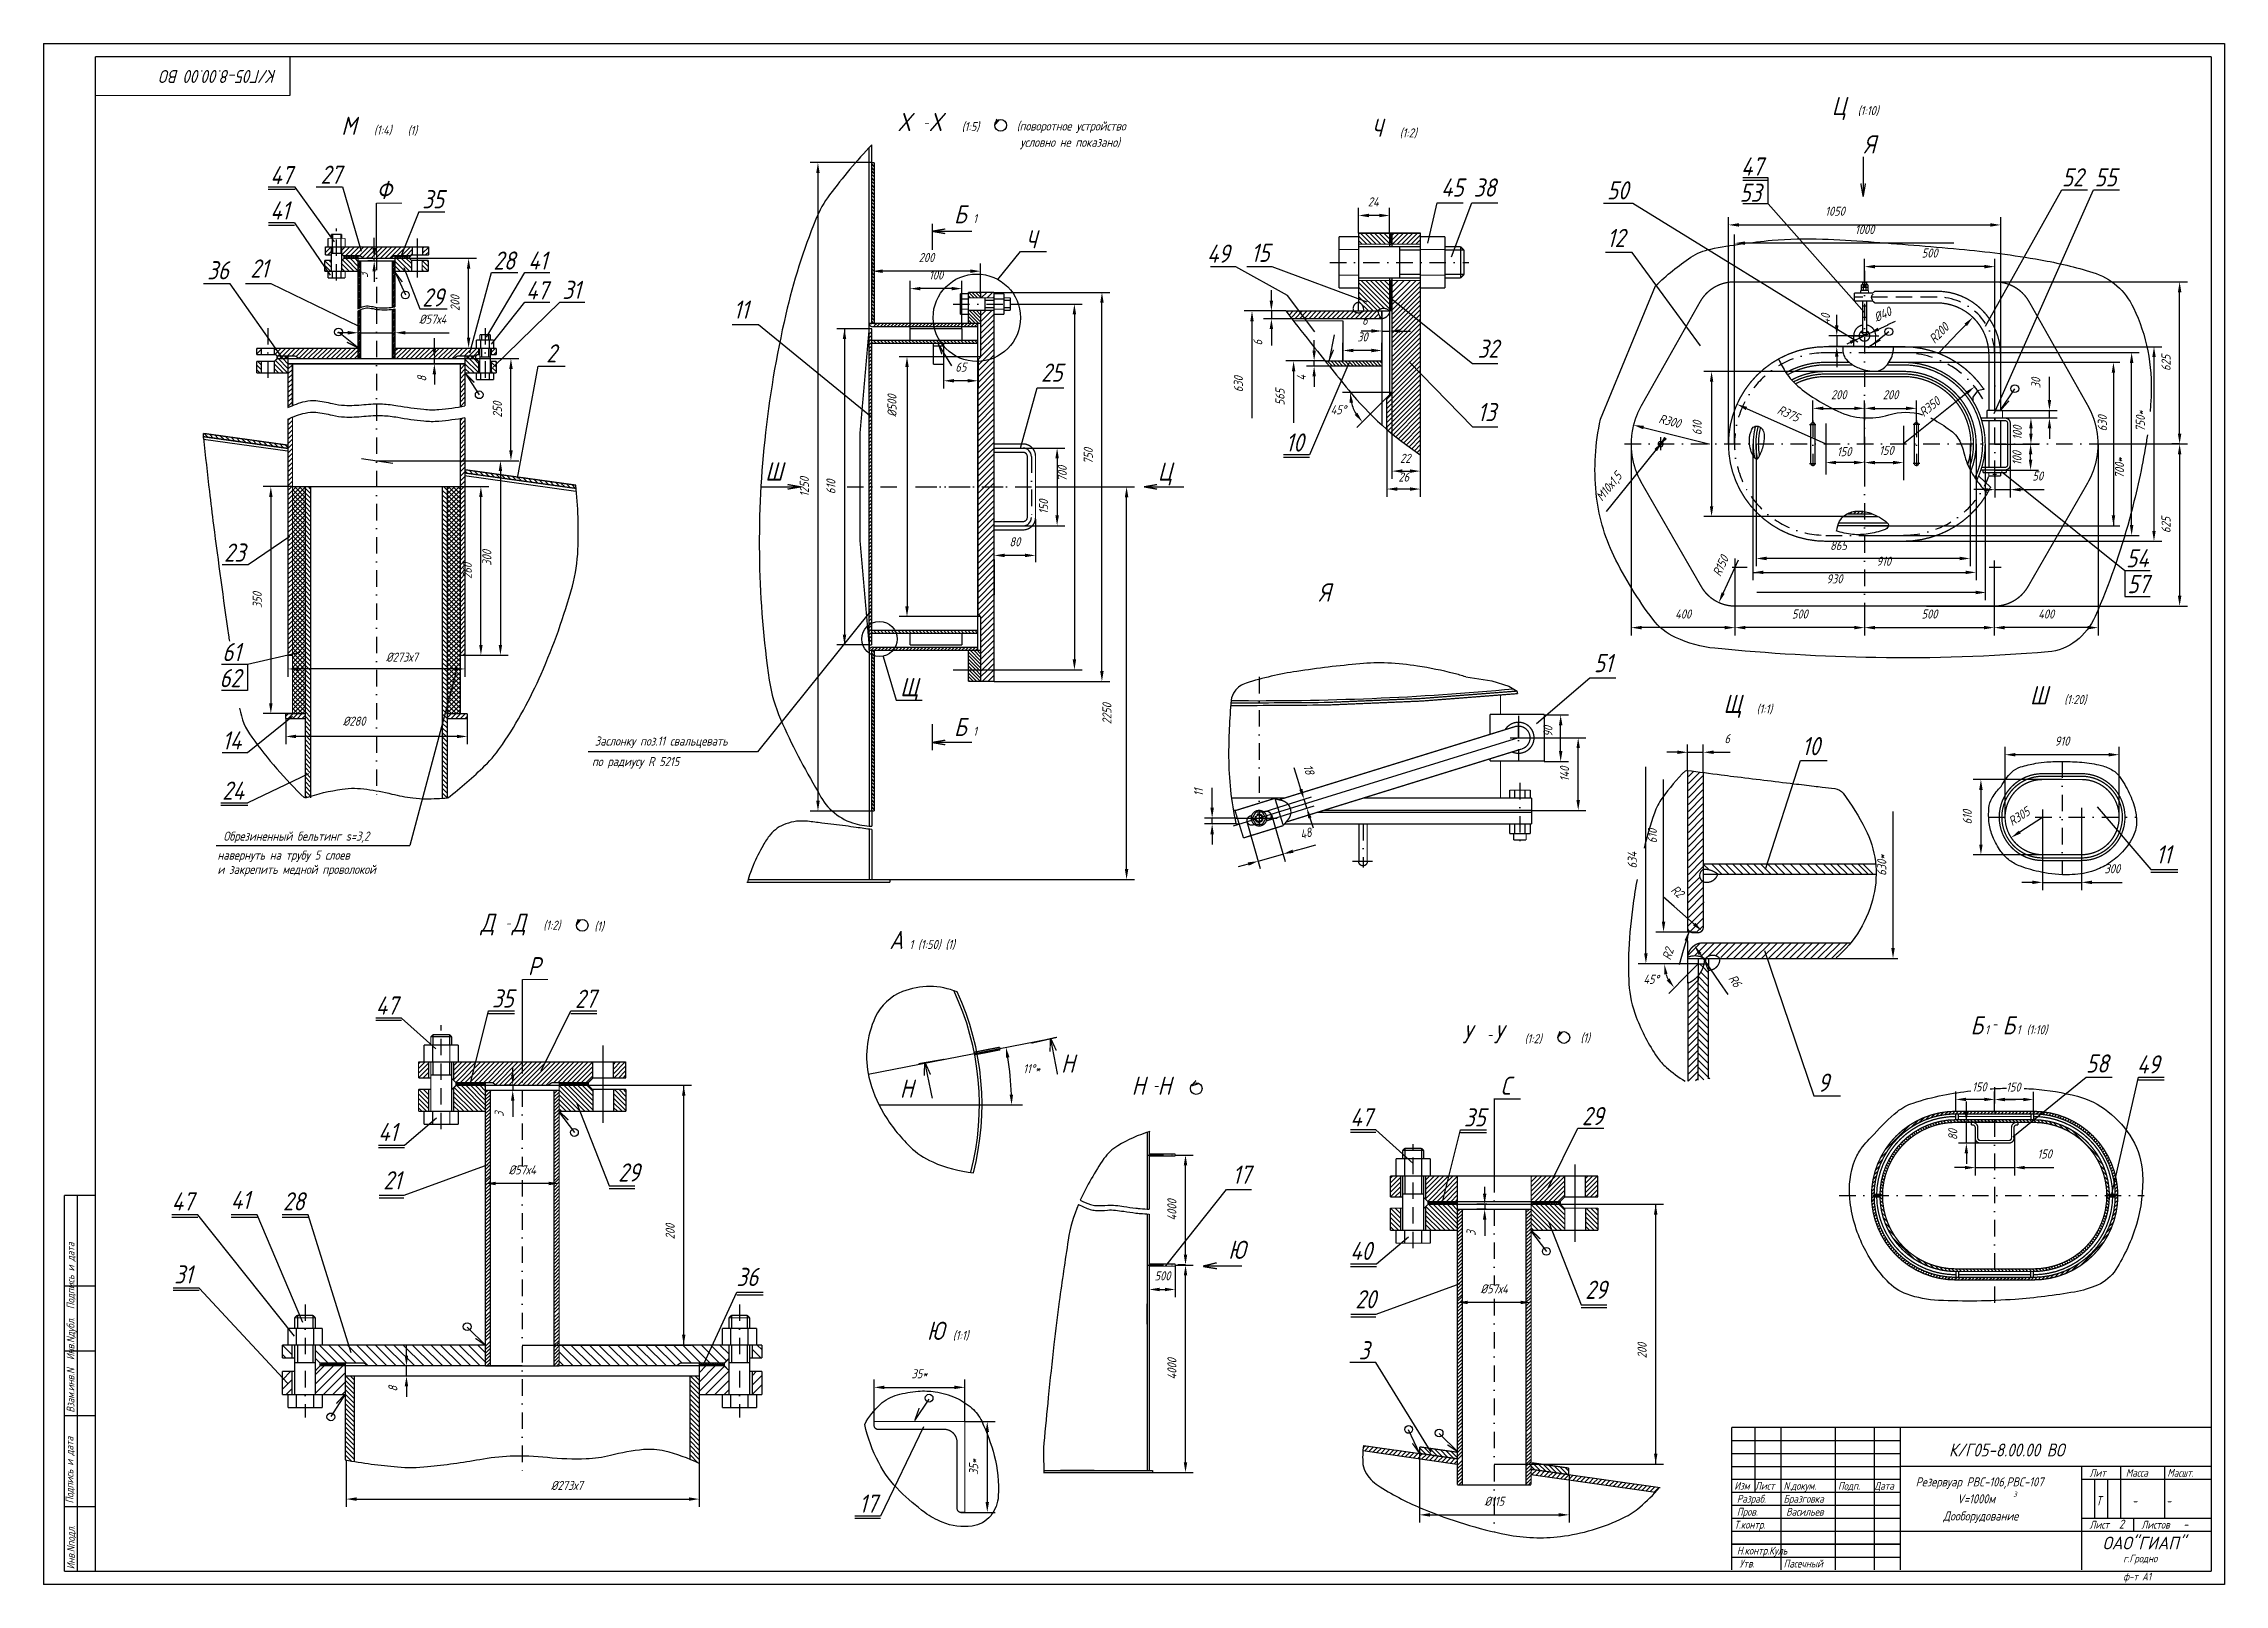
# Model space of a CAD drawing. Extents: x 626 to 1905, y 563 to 1774.
# Drawn here: x 627 to 1468, y 563 to 1157 of the extents above; entities that cross this region are included whole.
import ezdxf
from ezdxf.enums import TextEntityAlignment as Align

# ---------------------------------------------------------------- set-up
doc = ezdxf.new("R2010")
doc.units = 0
doc.header["$LTSCALE"] = 0.5
doc.header["$MEASUREMENT"] = 0
doc.linetypes.add('DASHDOT', pattern=[25.4, 12.7, -6.35, 0, -6.35])
doc.linetypes.add('DASHED', pattern=[19.05, 12.7, -6.35])
doc.layers.get('0').update_dxf_attribs({"linetype": 'CONTINUOUS'})
doc.layers.get('DEFPOINTS').update_dxf_attribs({"linetype": 'CONTINUOUS'})
doc.styles.add('ROMANC', font='romanc', dxfattribs={"width": 0.8, "oblique": 15, "height": 3.5})
doc.dimstyles.get("Standard").update_dxf_attribs({"dimtxt": 0.18, "dimasz": 0.18, "dimexe": 0.18, "dimexo": 0.0625, "dimgap": 0.09, "dimtad": 0, "dimtih": 1, "dimtoh": 1, "dimdec": 4, "dimzin": 0, "dimtxsty": 'STANDARD', "dimcen": 0.09, "dimazin": 3, "dimtfac": 1, "dimtdec": 4, "dimtofl": 0, "dimtmove": 0, "dimatfit": 3, "dimtolj": 1, "dimtzin": 0})

msp = doc.modelspace()

# ---------------------------------------------------------------- texts
at = {"style": 'ROMANC', "oblique": 15, "width": 0.8}
for s, height, rotation, p in [('К/Г05-8.00.00 ВО', 5, 180, (716.56184, 1147.04092)), ('Взам.инв.N  Инв.Nдубл.  Подпись и дата', 3, 90, (638.61, 629.4)), ('Подпись и дата', 3, 90, (638.21, 594.4)), ('Инв.Nподл.', 3, 90, (638.71, 569))]:
    msp.add_text(s, height=height, rotation=rotation, dxfattribs=at).set_placement(p)
for s, height, p in [('Ц', 7, (1316.33223, 1129.64466)), (' М', 7, (737.80496, 1122.01085)), (' Х', 7, (952.65655, 1123.49466)), (' Х', 7, (964.72223, 1123.49466)), ('(1:5)', 3.5, (980.78, 1123.47)), ('(поворотное устройство', 3.5, (1002.008, 1123.687)), ('Ч', 7, (1138.76223, 1121.26466)), ('(1:10)', 3.5, (1326.3, 1129.62)), ('(1:4)', 3.5, (754.1, 1122.14)), ('(1)', 3.5, (767.09, 1121.98)), ('-', 3.5, (965.99639, 1125.09151)), ('условно не показано)', 3.5, (1003.373, 1117.416)), ('(1:2)', 3.5, (1149.66, 1121.04)), (' Я', 7, (1324.88655, 1114.85466)), ('27', 7, (733.48792, 1103.15501)), ('47', 7, (1281.3175, 1106.315)), ('47', 7, (714.10602, 1102.98225)), (' Ф', 7, (751.39496, 1097.28085)), ('45', 7, (1165.6375, 1098.215)), ('38', 7, (1178.2175, 1098.215)), ('50', 7, (1229.6175, 1097.135)), ('53', 7, (1280.7275, 1096.215)), ('52', 7, (1405.0275, 1102.145)), ('55', 7, (1417.6475, 1102.145)), ('41', 7, (714.10602, 1089.37225)), ('35', 7, (772.74151, 1093.71728)), ('Б', 7, (977.80923, 1087.90566)), ('1', 3.5, (985.172, 1087.977)), ('Ч', 7, (1005.41223, 1078.28466)), ('12', 7, (1229.6175, 1078.775)), ('28', 7, (800.1775, 1070.075)), ('41', 7, (813.5875, 1070.075)), ('49', 7, (1075.3795, 1072.726)), ('15', 7, (1092.3475, 1073.065)), ('36', 7, (689.7825, 1066.32)), ('21', 7, (706.4325, 1067.01)), ('29', 7, (772.7275, 1055.835)), ('47', 7, (812.7475, 1058.565)), ('31', 7, (826.7875, 1058.775)), ('11', 7, (892.7175, 1051.145)), ('32', 7, (1179.6975, 1036.075)), ('2', 7, (820.5075, 1034.275)), ('25', 7, (1011.3875, 1026.865)), ('13', 7, (1179.6975, 1011.655)), ('10', 7, (1105.6875, 999.925)), ('Ш', 7, (904.99223, 988.74466)), ('Ц', 7, (1056.42223, 988.74466)), ('23', 7, (696.3175, 957.485)), ('54', 7, (1429.8075, 955.285)), ('57', 7, (1430.2875, 945.335)), (' Я', 7, (1114.66755, 942.09366)), ('61', 7, (695.5975, 919.125)), ('51', 7, (1224.5765, 914.874)), ('62', 7, (694.5275, 909.085)), ('Щ', 7, (957.06223, 905.62466)), ('Ш', 7, (1392.75923, 902.49066)), ('Щ', 7, (1274.53823, 899.16466)), (' (1:1)', 3.5, (1285.436, 898.94)), ('(1:20)', 3.5, (1405.917, 902.556)), ('14', 7, (695.5975, 885.065)), ('Б', 7, (977.80923, 890.25366)), ('1', 3.5, (985.172, 890.325)), ('Заслонку поз.11 свальцевать', 3.5, (839.31, 886.57)), ('10', 7, (1304.80202, 882.85728)), ('по радиусу R 5215', 3.5, (838.18, 878.67)), ('24', 7, (695.5975, 865.705)), ('Обрезиненный бельтинг s=3,2', 3.5, (696.04, 849.91)), ('навернуть на трубу 5 слоев', 3.5, (693.75, 842.59)), ('11', 7, (1441.3245, 841.121)), ('и закрепить медной проволокой', 3.5, (693.75, 837.1)), (' Д', 7, (791.52655, 814.80466)), ('-', 3.5, (804.86639, 816.40151)), (' Д', 7, (803.59223, 814.80466)), ('(1:2)', 3.5, (819.39, 815.57)), ('(1)', 3.5, (839.09, 815.19)), (' А', 7, (949.17223, 808.15466)), ('1 (1:50) (1)', 3.5, (960.59, 808.15)), (' Р', 7, (809.74496, 798.00085)), ('35', 7, (799.59151, 785.58728)), ('27', 7, (831.65792, 785.45501)), ('47', 7, (754.81602, 782.84728)), ('Б', 7, (1369.79323, 775.21966)), ('Б', 7, (1382.13423, 775.21966)), (' У', 7, (1170.08655, 771.78466)), ('-', 3.5, (1183.42639, 773.38151)), (' У', 7, (1182.15223, 771.78466)), ('(1:2)', 3.5, (1197.83, 771.82)), ('(1)', 3.5, (1219.385, 772.161)), ('1', 3.5, (1375.408, 775.278)), ('-', 3.5, (1378.125, 777.497)), ('1', 3.5, (1387.593, 775.278)), ('(1:10)', 3.5, (1391.415, 775.283)), (' Н', 7, (1015.37223, 760.49466)), ('58', 7, (1414.33923, 760.51266)), ('49', 7, (1433.97223, 760.15566)), (' Н', 7, (953.20223, 750.83466)), (' Н', 7, (1042.59223, 751.94466)), (' Н', 7, (1052.60223, 751.94466)), (' С', 7, (1184.86996, 751.93085)), ('9', 7, (1310.92202, 753.11728)), ('-', 3.5, (1054.62, 753.76)), ('41', 7, (755.75602, 734.12225)), ('47', 7, (1130.58602, 739.72728)), ('35', 7, (1174.42151, 739.72728)), ('29', 7, (1219.92792, 740.23501)), ('29', 7, (848.29, 718.5)), ('17', 7, (1085.1975, 717.655)), ('41', 7, (698.91602, 707.90225)), ('21', 7, (757.71, 715.48)), ('47', 7, (676.11602, 707.31728)), ('28', 7, (718.99, 707.36)), ('Ю', 7, (1083.56118, 688.6792)), ('40', 7, (1130.58602, 688.26225)), ('31', 7, (677.05602, 679.19225)), ('36', 7, (893.91151, 678.21728)), ('20', 7, (1132.54, 669.62)), ('29', 7, (1221.2, 673.28)), ('Ю', 7, (967.36887, 657.44816)), (' (1:1)', 3.5, (975.47648, 657.4331)), ('3', 7, (1133.87602, 649.94728)), ('К/Г05-8.00.00 ВО', 5, (1361.51, 612.5)), ('Лит', 3, (1415.71, 604.7)), ('Масса', 3, (1429.71, 604.7)), ('Масшт.', 3, (1445.71, 604.7)), ('17', 7, (941.17787, 590.84273)), ('Изм', 3, (1278.71, 599.7)), ('Разраб.', 3, (1279.71, 594.7)), ('Лист', 3, (1286.71, 599.7)), ('N.докум.', 3, (1297.71, 599.7)), ('Бразговка', 3, (1297.71, 594.7)), ('Подп.', 3, (1318.71, 599.7)), ('Дата', 3, (1332.71, 599.7)), ('Резервуар РВС-106,РВС-107', 3.5, (1348.65, 600.95)), ('  V=1000м', 3.5, (1360.94, 594.42)), ('3', 2, (1386.28, 596.94)), ('Т', 3.5, (1418.21, 593.7)), ('Пров.', 3, (1279.71, 589.7)), ('Васильев', 3, (1298.71, 589.7)), ('Дооборудование', 3.5, (1359.29, 587.82)), ('-      -', 3.5, (1432.11, 593.67)), ('Т.контр.', 3, (1278.71, 584.7)), ('Лист', 3, (1415.71, 584.7)), ('2', 3.5, (1427, 584.68)), ('Листов', 3, (1435.71, 584.7)), ('-', 3.5, (1451.77, 584.61)), ('Н.контр.Куль', 3, (1279.71, 574.7)), ('Утв.', 3, (1280.71, 569.7)), ('Пасечный', 3, (1297.71, 569.7)), ('г.Гродно', 3, (1428.71, 571.7)), ('ф-т А1', 3, (1428.71, 564.7))]:
    msp.add_text(s, height=height, dxfattribs=at).set_placement(p)
at = {"color": 0, "linetype": 'BYBLOCK', "style": 'ROMANC', "oblique": 15, "width": 0.8}
for s, p in [('1050', (1317.54, 1090.83)), ('1000', (1328.971, 1083.77)), ('%%c57х4', (776.75908, 1049.23)), ('45%%d', (1126.02, 1014.3)), ('150', (1321.07, 998.14)), ('80', (1001.24994, 963.39)), ('910', (1336.33, 955.9)), ('930', (1317.3355, 949.1)), ('400', (1258.96053, 935.55)), ('500', (1303.971, 935.55)), ('910', (1405.127, 886.556)), ('45%%d', (1246.616, 794.71)), ('11%%d*', (1007.75, 760.26)), ('%%c57х4', (811.285, 721.25)), ('%%c57х4', (1186.115, 675.39))]:
    msp.add_text(s, height=3.5, dxfattribs=at).set_placement(p, align=Align.CENTER)
for s, rotation, p in [('%%c40', 25.07866788, (1336.6255, 1051.22825)), ('625', 90, (1446.95, 1034.1)), ('630', 90, (1089.21, 1025.875)), ('565', 90, (1105.26, 1020.925)), ('R350', 38.86727827, (1355.12088, 1015.84493)), ('R300', 345.9510862, (1253.38824, 1009.97634)), ('610', 90, (1266.12, 1009.02)), ('R375', 335.87901688, (1298.9, 1013)), ('630', 90, (1422.39, 1010.79)), ('750*', 90, (1437.06, 1011.65)), ('700', 90, (1021.3, 991.37)), ('700*', 90, (1429.03, 993.55)), ('610', 90, (932.07, 986.31)), ('300', 90, (799.3775, 958.905)), ('260', 90, (791.8475, 953.905)), ('2250', 90, (1038.52, 898.85)), ('610', 90, (1370.317, 858.971)), ('R305', 33.11449095, (1389.467, 857.796)), ('610', 90, (1248.856, 851.67)), ('634', 90, (1241.116, 842.385)), ('630*', 90, (1337.336, 840.435)), ('R2', 73.65711746, (1254.83329, 805.75565)), ('3', 90, (804.117, 744.49573)), ('200', 90, (870.07, 699.182)), ('3', 90, (1178.947, 698.63573)), ('200', 90, (1244.9, 653.322))]:
    msp.add_text(s, height=3.5, rotation=rotation, dxfattribs=at).set_placement(p, align=Align.CENTER)
at = {"style": 'ROMANC', "oblique": 15, "width": 0.8}
msp.add_text('ОАО"ГИАП"', height=4.883721, dxfattribs=at).set_placement((1420.71, 576.7), (1452.71, 576.7), align=Align.ALIGNED)

# ---------------------------------------------------------------- blocks, each defined once
blk = doc.blocks.new('*X20')
at = {"color": 0}
for p, q in [((1499.02, 1236.34), (1501.02, 1238.34)), ((1499.02, 1235), (1501.02, 1237)), ((1499.02, 1233.65), (1501.02, 1235.65)), ((1499.02, 1232.3), (1501.02, 1234.3)), ((1499.02, 1230.95), (1501.02, 1232.95)), ((1499.02, 1229.61), (1501.02, 1231.61)), ((1499.02, 1228.26), (1501.02, 1230.26)), ((1499.02, 1226.91), (1501.02, 1228.91)), ((1499.02, 1225.57), (1501.02, 1227.57)), ((1499.02, 1224.22), (1501.02, 1226.22)), ((1499.02, 1222.87), (1501.02, 1224.87)), ((1499.02, 1221.53), (1501.02, 1223.53)), ((1499.02, 1220.18), (1501.02, 1222.18)), ((1499.02, 1218.83), (1501.02, 1220.83)), ((1499.02, 1217.48), (1501.02, 1219.48)), ((1499.02, 1216.14), (1501.02, 1218.14)), ((1499.02, 1214.79), (1501.02, 1216.79)), ((1499.02, 1213.44), (1501.02, 1215.44)), ((1499.02, 1212.1), (1501.02, 1214.1)), ((1499.02, 1210.75), (1501.02, 1212.75)), ((1499.02, 1209.4), (1501.02, 1211.4)), ((1499.02, 1208.05), (1501.02, 1210.05)), ((1499.02, 1206.71), (1501.02, 1208.71)), ((1499.02, 1205.36), (1501.02, 1207.36)), ((1499.02, 1204.01), (1501.02, 1206.01)), ((1499.02, 1202.67), (1501.02, 1204.67)), ((1499.02, 1201.32), (1501.02, 1203.32)), ((1499.02, 1199.97), (1501.02, 1201.97)), ((1499.02, 1198.63), (1501.02, 1200.63)), ((1499.02, 1197.28), (1501.02, 1199.28)), ((1499.02, 1195.93), (1501.02, 1197.93)), ((1499.02, 1194.58), (1501.02, 1196.58)), ((1499.02, 1193.24), (1501.02, 1195.24)), ((1499.02, 1191.89), (1501.02, 1193.89)), ((1499.02, 1190.54), (1501.02, 1192.54)), ((1499.02, 1189.2), (1501.02, 1191.2)), ((1499.02, 1187.85), (1501.02, 1189.85)), ((1499.02, 1186.5), (1501.02, 1188.5))]:
    blk.add_line(p, q, dxfattribs=at)
blk = doc.blocks.new('*X19')
at = {"color": 0}
for p, q in [((1525.52, 1235.9), (1527.52, 1237.9)), ((1525.52, 1234.55), (1527.52, 1236.55)), ((1525.52, 1233.21), (1527.52, 1235.21)), ((1525.52, 1231.86), (1527.52, 1233.86)), ((1525.52, 1230.51), (1527.52, 1232.51)), ((1525.52, 1229.17), (1527.52, 1231.17)), ((1525.52, 1227.82), (1527.52, 1229.82)), ((1525.52, 1226.47), (1527.52, 1228.47)), ((1525.52, 1225.13), (1527.52, 1227.13)), ((1525.52, 1223.78), (1527.52, 1225.78)), ((1525.52, 1222.43), (1527.52, 1224.43)), ((1525.52, 1221.08), (1527.52, 1223.08)), ((1525.52, 1219.74), (1527.52, 1221.74)), ((1525.52, 1218.39), (1527.52, 1220.39)), ((1525.52, 1217.04), (1527.52, 1219.04)), ((1525.52, 1215.7), (1527.52, 1217.7)), ((1525.52, 1214.35), (1527.52, 1216.35)), ((1525.52, 1213), (1527.52, 1215)), ((1525.52, 1211.66), (1527.52, 1213.66)), ((1525.52, 1210.31), (1527.52, 1212.31)), ((1525.52, 1208.96), (1527.52, 1210.96)), ((1525.52, 1207.61), (1527.52, 1209.61)), ((1525.52, 1206.27), (1527.52, 1208.27)), ((1525.52, 1204.92), (1527.52, 1206.92)), ((1525.52, 1203.57), (1527.52, 1205.57)), ((1525.52, 1202.23), (1527.52, 1204.23)), ((1525.52, 1200.88), (1527.52, 1202.88)), ((1525.52, 1199.53), (1527.52, 1201.53)), ((1525.52, 1198.18), (1527.52, 1200.18)), ((1525.52, 1196.84), (1527.52, 1198.84)), ((1525.52, 1195.49), (1527.52, 1197.49)), ((1525.52, 1194.14), (1527.52, 1196.14)), ((1525.52, 1192.8), (1527.52, 1194.8)), ((1525.52, 1191.45), (1527.52, 1193.45)), ((1525.52, 1190.1), (1527.52, 1192.1)), ((1525.52, 1188.76), (1527.52, 1190.76)), ((1525.52, 1187.41), (1527.52, 1189.41)), ((1525.52, 1186.06), (1527.52, 1188.06))]:
    blk.add_line(p, q, dxfattribs=at)
blk = doc.blocks.new('*X46')
at = {"color": 0}
for p, q in [((1303.65, 1253.36), (1306.16, 1255.87)), ((1303.65, 1255.15), (1304.37, 1255.87)), ((1303.65, 1251.56), (1307.6, 1255.51)), ((1303.65, 1249.76), (1307.6, 1253.71)), ((1343.65, 1252.05), (1347.47, 1255.87)), ((1343.65, 1253.84), (1345.67, 1255.87)), ((1343.65, 1255.64), (1343.88, 1255.87)), ((1343.65, 1250.25), (1349.27, 1255.87)), ((1343.65, 1248.45), (1351.06, 1255.87)), ((1343.92, 1246.93), (1352.86, 1255.87)), ((1345.71, 1246.93), (1354.65, 1255.87)), ((1347.51, 1246.93), (1356.45, 1255.87)), ((1349.31, 1246.93), (1358.25, 1255.87)), ((1351.1, 1246.93), (1360.04, 1255.87)), ((1352.9, 1246.93), (1361.84, 1255.87)), ((1355.64, 1247.87), (1363.64, 1255.87)), ((1357.43, 1247.87), (1365.43, 1255.87)), ((1359.23, 1247.87), (1367.23, 1255.87)), ((1361.02, 1247.87), (1369.02, 1255.87)), ((1362.82, 1247.87), (1370.78, 1255.84)), ((1364.62, 1247.87), (1370.78, 1254.04)), ((1378.78, 1254.86), (1379.8, 1255.87)), ((1378.78, 1253.06), (1381.6, 1255.87)), ((1378.78, 1251.27), (1383.39, 1255.87)), ((1378.99, 1249.68), (1383.53, 1254.22)), ((1305.36, 1249.68), (1307.6, 1251.92)), ((1307.15, 1249.68), (1307.6, 1250.12)), ((1366.41, 1247.87), (1370.78, 1252.25)), ((1368.21, 1247.87), (1370.78, 1250.45)), ((1380.79, 1249.68), (1383.53, 1252.42)), ((1382.59, 1249.68), (1383.53, 1250.63))]:
    blk.add_line(p, q, dxfattribs=at)
blk = doc.blocks.new('*X47')
at = {"color": 0}
for p, q in [((1317.2, 1248.95), (1324.12, 1255.87)), ((1317.2, 1250.74), (1322.33, 1255.87)), ((1317.2, 1252.54), (1320.53, 1255.87)), ((1317.2, 1254.33), (1318.73, 1255.87)), ((1318.03, 1247.98), (1325.92, 1255.87)), ((1319.71, 1247.87), (1327.71, 1255.87)), ((1321.51, 1247.87), (1329.51, 1255.87)), ((1323.31, 1247.87), (1331.31, 1255.87)), ((1325.1, 1247.87), (1333.1, 1255.87)), ((1326.9, 1247.87), (1334.9, 1255.87)), ((1328.69, 1247.87), (1336.69, 1255.87)), ((1330.49, 1247.87), (1338.49, 1255.87)), ((1332.27, 1247.85), (1340.29, 1255.87)), ((1333.33, 1247.12), (1342.08, 1255.87)), ((1334.88, 1246.87), (1343.65, 1255.64)), ((1336.67, 1246.87), (1343.65, 1253.84)), ((1338.47, 1246.87), (1343.65, 1252.05)), ((1340.27, 1246.87), (1343.65, 1250.25)), ((1342.06, 1246.87), (1343.65, 1248.45))]:
    blk.add_line(p, q, dxfattribs=at)
blk = doc.blocks.new('*X48')
at = {"color": 0}
for p, q in [((1318.15, 1247.21), (1318.82, 1247.87)), ((1318.79, 1246.87), (1318.15, 1247.51)), ((1319.69, 1246.87), (1318.69, 1247.87)), ((1318.71, 1246.87), (1319.71, 1247.87)), ((1320.58, 1246.87), (1319.58, 1247.87)), ((1319.61, 1246.87), (1320.61, 1247.87)), ((1321.48, 1246.87), (1320.48, 1247.87)), ((1320.51, 1246.87), (1321.51, 1247.87)), ((1322.38, 1246.87), (1321.38, 1247.87)), ((1321.41, 1246.87), (1322.41, 1247.87)), ((1323.28, 1246.87), (1322.28, 1247.87)), ((1322.31, 1246.87), (1323.31, 1247.87)), ((1324.18, 1246.87), (1323.18, 1247.87)), ((1323.2, 1246.87), (1324.2, 1247.87)), ((1325.07, 1246.87), (1324.07, 1247.87)), ((1324.1, 1246.87), (1325.1, 1247.87)), ((1325.97, 1246.87), (1324.97, 1247.87)), ((1325, 1246.87), (1326, 1247.87)), ((1326.87, 1246.87), (1325.87, 1247.87)), ((1325.9, 1246.87), (1326.9, 1247.87)), ((1327.77, 1246.87), (1326.77, 1247.87)), ((1326.8, 1246.87), (1327.8, 1247.87)), ((1328.67, 1246.87), (1327.67, 1247.87)), ((1327.69, 1246.87), (1328.69, 1247.87)), ((1329.4, 1247.04), (1328.56, 1247.87)), ((1328.59, 1246.87), (1329.4, 1247.67))]:
    blk.add_line(p, q, dxfattribs=at)
blk = doc.blocks.new('*X49')
at = {"color": 0}
for p, q in [((1357.9, 1247.44), (1358.33, 1247.87)), ((1358.24, 1246.93), (1357.9, 1247.28)), ((1359.14, 1246.93), (1358.2, 1247.87)), ((1358.29, 1246.93), (1359.23, 1247.87)), ((1360.04, 1246.93), (1359.1, 1247.87)), ((1359.19, 1246.93), (1360.13, 1247.87)), ((1360.93, 1246.93), (1359.99, 1247.87)), ((1360.08, 1246.93), (1361.02, 1247.87)), ((1361.83, 1246.93), (1360.89, 1247.87)), ((1360.98, 1246.93), (1361.92, 1247.87)), ((1362.73, 1246.93), (1361.79, 1247.87)), ((1361.88, 1246.93), (1362.82, 1247.87)), ((1363.63, 1246.93), (1362.69, 1247.87)), ((1362.78, 1246.93), (1363.72, 1247.87)), ((1364.53, 1246.93), (1363.59, 1247.87)), ((1363.68, 1246.93), (1364.62, 1247.87)), ((1365.42, 1246.93), (1364.48, 1247.87)), ((1364.57, 1246.93), (1365.51, 1247.87)), ((1366.32, 1246.93), (1365.38, 1247.87)), ((1365.47, 1246.93), (1366.41, 1247.87)), ((1367.22, 1246.93), (1366.28, 1247.87)), ((1366.37, 1246.93), (1367.31, 1247.87)), ((1368.12, 1246.93), (1367.18, 1247.87)), ((1367.27, 1246.93), (1368.21, 1247.87)), ((1369.02, 1246.93), (1368.08, 1247.87)), ((1368.17, 1246.93), (1369.11, 1247.87)), ((1369.12, 1247.73), (1368.97, 1247.87)), ((1369.06, 1246.93), (1369.12, 1246.99))]:
    blk.add_line(p, q, dxfattribs=at)
blk = doc.blocks.new('*X58')
at = {"color": 0}
for p, q in [((1329.4, 1146.2), (1331.4, 1148.2)), ((1329.4, 1144.85), (1331.4, 1146.85)), ((1329.4, 1143.5), (1331.4, 1145.5)), ((1329.4, 1142.16), (1331.4, 1144.16)), ((1355.9, 1145.76), (1357.9, 1147.76)), ((1355.9, 1144.41), (1357.9, 1146.41)), ((1355.9, 1143.06), (1357.9, 1145.06)), ((1329.4, 1140.81), (1331.4, 1142.81)), ((1329.4, 1139.46), (1331.4, 1141.46)), ((1330.01, 1138.73), (1331.4, 1140.12)), ((1331.36, 1138.73), (1331.4, 1138.77)), ((1355.9, 1141.72), (1357.9, 1143.72)), ((1355.9, 1140.37), (1357.9, 1142.37)), ((1355.9, 1139.02), (1357.9, 1141.02)), ((1356.95, 1138.73), (1357.9, 1139.67))]:
    blk.add_line(p, q, dxfattribs=at)
blk = doc.blocks.new('*X75')
at = {"color": 0}
for p, q in [((700.09, 1006.16), (696.34, 1009.91)), ((700.09, 1009.76), (698.43, 1011.41)), ((718.21, 1002.41), (709.09, 1011.53)), ((720.59, 1003.62), (710.82, 1013.39)), ((720.59, 1007.22), (714.25, 1013.55)), ((720.59, 1010.81), (717.84, 1013.55)), ((865.49, 1002.41), (857.09, 1010.81)), ((868.59, 1002.9), (857.93, 1013.55)), ((868.59, 1006.49), (861.53, 1013.55)), ((868.59, 1010.08), (865.12, 1013.55)), ((881.34, 1008.11), (878.04, 1011.41)), ((700.09, 1002.57), (696.34, 1006.32)), ((696.66, 1002.41), (696.34, 1002.73)), ((714.62, 1002.41), (709.09, 1007.94)), ((711.02, 1002.41), (709.09, 1004.35)), ((861.89, 1002.41), (857.09, 1007.22)), ((858.3, 1002.41), (857.09, 1003.62)), ((881.34, 1004.52), (877.59, 1008.27)), ((879.85, 1002.41), (877.59, 1004.68))]:
    blk.add_line(p, q, dxfattribs=at)
blk = doc.blocks.new('*X76')
at = {"color": 0}
for p, q in [((720.59, 1006.16), (723.98, 1009.55)), ((720.59, 1007.95), (722.18, 1009.55)), ((853.59, 1008.05), (855.09, 1009.55)), ((853.59, 1006.25), (856.89, 1009.55)), ((720.59, 1004.36), (724.09, 1007.86)), ((720.59, 1002.57), (724.09, 1006.07)), ((720.59, 1000.77), (724.09, 1004.27)), ((720.59, 998.97), (724.09, 1002.47)), ((853.59, 1004.45), (857.09, 1007.95)), ((853.59, 1002.66), (857.09, 1006.16)), ((853.59, 1000.86), (857.09, 1004.36)), ((853.59, 999.07), (857.09, 1002.57)), ((720.59, 997.18), (724.09, 1000.68)), ((720.59, 995.38), (724.09, 998.88)), ((720.59, 993.58), (724.09, 997.08)), ((720.59, 991.79), (724.09, 995.29)), ((720.59, 989.99), (724.09, 993.49)), ((853.59, 997.27), (857.09, 1000.77)), ((853.59, 995.47), (857.09, 998.97)), ((853.59, 993.68), (857.09, 997.18)), ((853.59, 991.88), (857.09, 995.38)), ((853.59, 990.08), (857.09, 993.58)), ((720.59, 988.2), (724.09, 991.7)), ((720.59, 986.4), (724.09, 989.9)), ((720.59, 984.6), (724.09, 988.1)), ((720.59, 982.81), (724.09, 986.31)), ((720.59, 981.01), (724.09, 984.51)), ((853.59, 988.29), (857.09, 991.79)), ((853.59, 986.49), (857.09, 989.99)), ((853.59, 984.7), (857.09, 988.2)), ((853.59, 982.9), (857.09, 986.4)), ((853.59, 981.1), (857.09, 984.6)), ((720.59, 979.22), (724.09, 982.72)), ((720.59, 977.42), (724.09, 980.92)), ((721.06, 976.1), (724.09, 979.12)), ((853.59, 979.31), (857.09, 982.81)), ((853.59, 977.51), (857.09, 981.01)), ((854.52, 976.65), (857.09, 979.22)), ((856.71, 977.05), (857.09, 977.42))]:
    blk.add_line(p, q, dxfattribs=at)
blk = doc.blocks.new('*X74')
at = {"color": 0}
for p, q in [((696.34, 1019.62), (698.2, 1021.49)), ((696.85, 1016.55), (700.09, 1019.78)), ((709.09, 1018.01), (712.57, 1021.49)), ((710.04, 1015.37), (716.16, 1021.49)), ((712.82, 1014.55), (719.76, 1021.49)), ((716.41, 1014.55), (723.35, 1021.49)), ((720, 1014.55), (726.94, 1021.49)), ((723.59, 1014.55), (730.53, 1021.49)), ((727.18, 1014.55), (734.12, 1021.49)), ((729.78, 1013.55), (737.72, 1021.49)), ((733.37, 1013.55), (741.31, 1021.49)), ((736.96, 1013.55), (744.9, 1021.49)), ((740.55, 1013.55), (748.49, 1021.49)), ((744.14, 1013.55), (752.08, 1021.49)), ((747.74, 1013.55), (755.68, 1021.49)), ((751.33, 1013.55), (759.27, 1021.49)), ((754.92, 1013.55), (762.86, 1021.49)), ((758.51, 1013.55), (766.45, 1021.49)), ((762.1, 1013.55), (770.04, 1021.49)), ((765.7, 1013.55), (773.64, 1021.49)), ((769.29, 1013.55), (774.59, 1018.85)), ((803.09, 1018.61), (805.97, 1021.49)), ((803.09, 1015.02), (809.56, 1021.49)), ((805.21, 1013.55), (813.15, 1021.49)), ((808.8, 1013.55), (816.74, 1021.49)), ((812.39, 1013.55), (820.33, 1021.49)), ((815.99, 1013.55), (823.93, 1021.49)), ((819.58, 1013.55), (827.52, 1021.49)), ((823.17, 1013.55), (831.11, 1021.49)), ((826.76, 1013.55), (834.7, 1021.49)), ((830.35, 1013.55), (838.29, 1021.49)), ((833.95, 1013.55), (841.89, 1021.49)), ((837.54, 1013.55), (845.48, 1021.49)), ((841.13, 1013.55), (849.07, 1021.49)), ((844.72, 1013.55), (852.66, 1021.49)), ((848.32, 1013.55), (856.26, 1021.49)), ((852.91, 1014.55), (859.85, 1021.49)), ((856.5, 1014.55), (863.44, 1021.49)), ((860.09, 1014.55), (867.03, 1021.49)), ((863.68, 1014.55), (868.59, 1019.45)), ((877.59, 1021.27), (877.81, 1021.49)), ((877.59, 1017.68), (881.34, 1021.43)), ((880.05, 1016.55), (881.34, 1017.83)), ((772.88, 1013.55), (774.59, 1015.26))]:
    blk.add_line(p, q, dxfattribs=at)
blk = doc.blocks.new('*X77')
at = {"color": 0}
for p, q in [((710.84, 1014.37), (711.02, 1014.55)), ((711.56, 1013.55), (710.84, 1014.27)), ((710.92, 1013.55), (711.92, 1014.55)), ((712.45, 1013.55), (711.45, 1014.55)), ((711.82, 1013.55), (712.82, 1014.55)), ((713.35, 1013.55), (712.35, 1014.55)), ((712.71, 1013.55), (713.71, 1014.55)), ((714.25, 1013.55), (713.25, 1014.55)), ((713.61, 1013.55), (714.61, 1014.55)), ((715.15, 1013.55), (714.15, 1014.55)), ((714.51, 1013.55), (715.51, 1014.55)), ((716.05, 1013.55), (715.05, 1014.55)), ((715.41, 1013.55), (716.41, 1014.55)), ((716.94, 1013.55), (715.94, 1014.55)), ((716.31, 1013.55), (717.31, 1014.55)), ((717.84, 1013.55), (716.84, 1014.55)), ((717.2, 1013.55), (718.2, 1014.55)), ((718.74, 1013.55), (717.74, 1014.55)), ((718.1, 1013.55), (719.1, 1014.55)), ((719.64, 1013.55), (718.64, 1014.55)), ((719, 1013.55), (720, 1014.55)), ((720.54, 1013.55), (719.54, 1014.55)), ((719.9, 1013.55), (720.59, 1014.24)), ((720.59, 1014.4), (720.43, 1014.55)), ((857.09, 1014.24), (857.4, 1014.55)), ((857.93, 1013.55), (857.09, 1014.4)), ((857.3, 1013.55), (858.3, 1014.55)), ((858.83, 1013.55), (857.83, 1014.55)), ((858.19, 1013.55), (859.19, 1014.55)), ((859.73, 1013.55), (858.73, 1014.55)), ((859.09, 1013.55), (860.09, 1014.55)), ((860.63, 1013.55), (859.63, 1014.55)), ((859.99, 1013.55), (860.99, 1014.55)), ((861.53, 1013.55), (860.53, 1014.55)), ((860.89, 1013.55), (861.89, 1014.55)), ((862.42, 1013.55), (861.42, 1014.55)), ((861.79, 1013.55), (862.79, 1014.55)), ((863.32, 1013.55), (862.32, 1014.55)), ((862.68, 1013.55), (863.68, 1014.55)), ((864.22, 1013.55), (863.22, 1014.55)), ((863.58, 1013.55), (864.58, 1014.55)), ((865.12, 1013.55), (864.12, 1014.55)), ((864.48, 1013.55), (865.48, 1014.55)), ((866.02, 1013.55), (865.02, 1014.55)), ((865.38, 1013.55), (866.38, 1014.55)), ((866.83, 1013.64), (865.91, 1014.55)), ((866.28, 1013.55), (866.83, 1014.11)), ((866.83, 1014.53), (866.81, 1014.55))]:
    blk.add_line(p, q, dxfattribs=at)
blk = doc.blocks.new('*D78')
at = {"color": 0, "linetype": 'BYBLOCK'}
for p, q in [((1639.75, 1017.43), (1639.75, 1021.43)), ((1663, 1013.43), (1636.75, 1013.43)), ((1663, 1009.53), (1636.75, 1009.53)), ((1639.75, 1009.53), (1639.75, 1013.43)), ((1639.75, 1005.53), (1639.75, 1001.53))]:
    blk.add_line(p, q, dxfattribs=at)
for points in [[(1639.08, 1017.43), (1640.42, 1017.43), (1639.75, 1013.43)], [(1639.08, 1005.53), (1640.42, 1005.53), (1639.75, 1009.53)]]:
    blk.add_solid(points, dxfattribs=at)
at = {"layer": 'DEFPOINTS', "color": 0, "linetype": 'BYBLOCK'}
for p in [(1639.75, 1013.43), (1663, 1013.43), (1663, 1009.53)]:
    blk.add_point(p, dxfattribs=at)
at = {"color": 0, "linetype": 'BYBLOCK', "style": 'ROMANC', "oblique": 15, "width": 0.8}
blk.add_text('8', height=3.5, rotation=90, dxfattribs=at).set_placement((1636.25, 1004.65), align=Align.CENTER)
blk = doc.blocks.new('*D79')
at = {"color": 0, "linetype": 'BYBLOCK'}
for p, q in [((1032.95, 933.97), (1032.95, 916.03)), ((1169.08, 932.8), (1169.08, 916.03)), ((1036.95, 919.03), (1165.08, 919.03))]:
    blk.add_line(p, q, dxfattribs=at)
for points in [[(1036.95, 919.7), (1036.95, 918.36), (1032.95, 919.03)], [(1165.08, 919.7), (1165.08, 918.36), (1169.08, 919.03)]]:
    blk.add_solid(points, dxfattribs=at)
at = {"layer": 'DEFPOINTS', "color": 0, "linetype": 'BYBLOCK'}
for p in [(1032.95, 933.97), (1169.08, 932.8), (1169.08, 919.03)]:
    blk.add_point(p, dxfattribs=at)
at = {"color": 0, "linetype": 'BYBLOCK', "style": 'ROMANC', "oblique": 15, "width": 0.8}
blk.add_text('%%c273х7', height=3.5, dxfattribs=at).set_placement((1118.03, 922.53), align=Align.CENTER)
blk = doc.blocks.new('*X80')
at = {"color": 0}
for p, q in [((1080.06, 819.26), (1079.12, 820.2)), ((1081.41, 819.26), (1079.31, 821.36)), ((1082.76, 819.26), (1080.66, 821.36)), ((1083.92, 819.45), (1082.01, 821.36)), ((1083.92, 820.79), (1083.35, 821.36)), ((1083.23, 809.36), (1079.12, 813.47)), ((1081.88, 809.36), (1079.12, 812.12)), ((1080.53, 809.36), (1079.12, 810.77)), ((1079.19, 809.36), (1079.12, 809.43)), ((1083.92, 810.02), (1079.48, 814.46)), ((1083.92, 811.36), (1080.82, 814.46)), ((1083.92, 812.71), (1082.17, 814.46)), ((1083.92, 814.06), (1083.52, 814.46))]:
    blk.add_line(p, q, dxfattribs=at)
blk = doc.blocks.new('*X81')
at = {"color": 0}
for p, q in [((1042.92, 808.54), (1043.74, 809.36)), ((1043.89, 808.16), (1045.09, 809.36)), ((1045.24, 808.16), (1046.44, 809.36)), ((1046.59, 808.16), (1047.79, 809.36)), ((1047.93, 808.16), (1049.13, 809.36)), ((1049.28, 808.16), (1050.48, 809.36)), ((1050.63, 808.16), (1051.83, 809.36)), ((1051.97, 808.16), (1053.17, 809.36)), ((1053.32, 808.16), (1054.52, 809.36)), ((1054.67, 808.16), (1055.87, 809.36)), ((1056.02, 808.16), (1057.22, 809.36)), ((1057.36, 808.16), (1058.56, 809.36)), ((1058.71, 808.16), (1059.91, 809.36)), ((1060.06, 808.16), (1061.26, 809.36)), ((1061.4, 808.16), (1062.6, 809.36)), ((1062.75, 808.16), (1063.95, 809.36)), ((1064.1, 808.16), (1065.3, 809.36)), ((1065.44, 808.16), (1066.64, 809.36)), ((1066.79, 808.16), (1067.99, 809.36)), ((1068.14, 808.16), (1069.34, 809.36)), ((1069.49, 808.16), (1070.69, 809.36)), ((1070.83, 808.16), (1072.03, 809.36)), ((1072.18, 808.16), (1073.38, 809.36)), ((1073.53, 808.16), (1074.73, 809.36)), ((1074.87, 808.16), (1076.07, 809.36)), ((1076.22, 808.16), (1077.42, 809.36)), ((1077.57, 808.16), (1078.77, 809.36)), ((1078.91, 808.16), (1080.11, 809.36)), ((1080.26, 808.16), (1081.46, 809.36)), ((1081.61, 808.16), (1082.72, 809.27))]:
    blk.add_line(p, q, dxfattribs=at)
blk = doc.blocks.new('*D187')
at = {"color": 0, "linetype": 'BYBLOCK'}
for p, q in [((993.27, 1061.31), (1037.84, 1061.31)), ((1034.84, 915.31), (1034.84, 1057.31)), ((993.27, 911.31), (1037.84, 911.31))]:
    blk.add_line(p, q, dxfattribs=at)
for points in [[(1034.17, 1057.31), (1035.51, 1057.31), (1034.84, 1061.31)], [(1034.17, 915.31), (1035.51, 915.31), (1034.84, 911.31)]]:
    blk.add_solid(points, dxfattribs=at)
at = {"layer": 'DEFPOINTS', "color": 0, "linetype": 'BYBLOCK'}
for p in [(993.27, 1061.31), (1034.84, 1061.31), (993.27, 911.31)]:
    blk.add_point(p, dxfattribs=at)
at = {"color": 0, "linetype": 'BYBLOCK', "style": 'ROMANC', "oblique": 15, "width": 0.8}
blk.add_text('750', height=3.5, rotation=90, dxfattribs=at).set_placement((1031.34, 998.18), align=Align.CENTER)
blk = doc.blocks.new('*D213')
at = {"color": 0, "linetype": 'BYBLOCK'}
for p, q in [((988.07, 1036.5), (956.67, 1036.5)), ((959.67, 1032.5), (959.67, 940.28)), ((988.07, 936.28), (956.67, 936.28))]:
    blk.add_line(p, q, dxfattribs=at)
for points in [[(959.01, 1032.5), (960.34, 1032.5), (959.67, 1036.5)], [(959.01, 940.28), (960.34, 940.28), (959.67, 936.28)]]:
    blk.add_solid(points, dxfattribs=at)
at = {"layer": 'DEFPOINTS', "color": 0, "linetype": 'BYBLOCK'}
for p in [(988.07, 1036.5), (959.67, 936.28), (988.07, 936.28)]:
    blk.add_point(p, dxfattribs=at)
at = {"color": 0, "linetype": 'BYBLOCK', "style": 'ROMANC', "oblique": 15, "width": 0.8}
blk.add_text('%%c500', height=3.5, rotation=90, dxfattribs=at).set_placement((955.63, 1017.58), align=Align.CENTER)
blk = doc.blocks.new('*D189')
at = {"color": 0, "linetype": 'BYBLOCK'}
for p, q in [((946.27, 1060.41), (946.27, 1072.47)), ((984.07, 1069.47), (950.27, 1069.47)), ((988.07, 1061.2), (988.07, 1072.47))]:
    blk.add_line(p, q, dxfattribs=at)
for points in [[(950.27, 1070.14), (950.27, 1068.8), (946.27, 1069.47)], [(984.07, 1070.14), (984.07, 1068.8), (988.07, 1069.47)]]:
    blk.add_solid(points, dxfattribs=at)
at = {"layer": 'DEFPOINTS', "color": 0, "linetype": 'BYBLOCK'}
for p in [(946.27, 1069.47), (946.27, 1060.41), (988.07, 1061.2)]:
    blk.add_point(p, dxfattribs=at)
at = {"color": 0, "linetype": 'BYBLOCK', "style": 'ROMANC', "oblique": 15, "width": 0.8}
blk.add_text('200', height=3.5, dxfattribs=at).set_placement((967.17, 1072.97), align=Align.CENTER)
blk = doc.blocks.new('*D186')
at = {"color": 0, "linetype": 'BYBLOCK'}
for p, q in [((946.07, 1111.32), (922.33, 1111.32)), ((925.33, 1107.32), (925.33, 865.3)), ((946.07, 861.3), (922.33, 861.3))]:
    blk.add_line(p, q, dxfattribs=at)
for points in [[(924.66, 1107.32), (926, 1107.32), (925.33, 1111.32)], [(924.66, 865.3), (926, 865.3), (925.33, 861.3)]]:
    blk.add_solid(points, dxfattribs=at)
at = {"layer": 'DEFPOINTS', "color": 0, "linetype": 'BYBLOCK'}
for p in [(946.07, 1111.32), (925.33, 861.3), (946.07, 861.3)]:
    blk.add_point(p, dxfattribs=at)
at = {"color": 0, "linetype": 'BYBLOCK', "style": 'ROMANC', "oblique": 15, "width": 0.8}
blk.add_text('1250', height=3.5, rotation=90, dxfattribs=at).set_placement((921.83, 986.31), align=Align.CENTER)
blk = doc.blocks.new('*X82')
at = {"color": 0}
for p, q in [((1298.07, 1040.79), (1298.88, 1041.6)), ((1299.42, 1040.79), (1300.42, 1041.79)), ((1300.77, 1040.79), (1301.77, 1041.79)), ((1302.12, 1040.79), (1303.12, 1041.79)), ((1303.46, 1040.79), (1303.71, 1041.04))]:
    blk.add_line(p, q, dxfattribs=at)
blk = doc.blocks.new('*D83')
at = {"color": 0, "linetype": 'BYBLOCK'}
for p, q in [((1375.58, 992.65), (1375.58, 966.35)), ((1325.58, 977.65), (1325.58, 966.35)), ((1329.58, 969.35), (1371.58, 969.35))]:
    blk.add_line(p, q, dxfattribs=at)
for points in [[(1329.58, 970.02), (1329.58, 968.68), (1325.58, 969.35)], [(1371.58, 970.02), (1371.58, 968.68), (1375.58, 969.35)]]:
    blk.add_solid(points, dxfattribs=at)
at = {"layer": 'DEFPOINTS', "color": 0, "linetype": 'BYBLOCK'}
for p in [(1375.58, 992.65), (1325.58, 977.65), (1375.58, 969.35)]:
    blk.add_point(p, dxfattribs=at)
at = {"color": 0, "linetype": 'BYBLOCK', "style": 'ROMANC', "oblique": 15, "width": 0.8}
blk.add_text('500', height=3.5, dxfattribs=at).set_placement((1350.58, 972.85), align=Align.CENTER)
blk = doc.blocks.new('*D84')
at = {"color": 0, "linetype": 'BYBLOCK'}
for p, q in [((1423.19, 1040.15), (1420.19, 1040.15)), ((1423.19, 1036.15), (1423.19, 981.65)), ((1325.58, 977.65), (1426.19, 977.65))]:
    blk.add_line(p, q, dxfattribs=at)
for points in [[(1422.52, 1036.15), (1423.86, 1036.15), (1423.19, 1040.15)], [(1422.52, 981.65), (1423.86, 981.65), (1423.19, 977.65)]]:
    blk.add_solid(points, dxfattribs=at)
at = {"layer": 'DEFPOINTS', "color": 0, "linetype": 'BYBLOCK'}
for p in [(1423.19, 1040.15), (1325.58, 977.65), (1423.19, 977.65)]:
    blk.add_point(p, dxfattribs=at)
at = {"color": 0, "linetype": 'BYBLOCK', "style": 'ROMANC', "oblique": 15, "width": 0.8}
blk.add_text('625', height=3.5, rotation=90, dxfattribs=at).set_placement((1419.69, 1008.9), align=Align.CENTER)
blk = doc.blocks.new('*D85')
at = {"color": 0, "linetype": 'BYBLOCK'}
for p, q in [((1272.68, 986.28), (1276.91, 995.55)), ((1271.02, 982.64), (1272.68, 986.28))]:
    blk.add_line(p, q, dxfattribs=at)
blk.add_solid([(1271.62, 982.37), (1270.41, 982.92), (1269.36, 979)], dxfattribs=at)
at = {"layer": 'DEFPOINTS', "color": 0, "linetype": 'BYBLOCK'}
for p in [(1275.58, 992.65), (1269.36, 979)]:
    blk.add_point(p, dxfattribs=at)
at = {"color": 0, "linetype": 'BYBLOCK', "style": 'ROMANC', "oblique": 15, "width": 0.8}
blk.add_text('R150', height=3.5, rotation=65.4823, dxfattribs=at).set_placement((1271.63, 992.42), align=Align.CENTER)
blk = doc.blocks.new('*D86')
at = {"color": 0, "linetype": 'BYBLOCK'}
for p, q in [((1415.6, 1040.15), (1415.6, 966.35)), ((1375.58, 992.65), (1375.58, 966.35)), ((1411.6, 969.35), (1379.58, 969.35))]:
    blk.add_line(p, q, dxfattribs=at)
for points in [[(1379.58, 970.02), (1379.58, 968.68), (1375.58, 969.35)], [(1411.6, 970.02), (1411.6, 968.68), (1415.6, 969.35)]]:
    blk.add_solid(points, dxfattribs=at)
at = {"layer": 'DEFPOINTS', "color": 0, "linetype": 'BYBLOCK'}
for p in [(1415.6, 1040.15), (1375.58, 992.65), (1375.58, 969.35)]:
    blk.add_point(p, dxfattribs=at)
at = {"color": 0, "linetype": 'BYBLOCK', "style": 'ROMANC', "oblique": 15, "width": 0.8}
blk.add_text('400', height=3.5, dxfattribs=at).set_placement((1395.59, 972.85), align=Align.CENTER)
blk = doc.blocks.new('*D87')
at = {"color": 0, "linetype": 'BYBLOCK'}
for p, q in [((1325.58, 1040.15), (1325.58, 1029.98)), ((1340.58, 1040.15), (1340.58, 1029.98)), ((1329.58, 1032.98), (1336.58, 1032.98))]:
    blk.add_line(p, q, dxfattribs=at)
for points in [[(1329.58, 1033.65), (1329.58, 1032.31), (1325.58, 1032.98)], [(1336.58, 1033.65), (1336.58, 1032.31), (1340.58, 1032.98)]]:
    blk.add_solid(points, dxfattribs=at)
at = {"layer": 'DEFPOINTS', "color": 0, "linetype": 'BYBLOCK'}
for p in [(1325.58, 1040.15), (1340.58, 1040.15), (1340.58, 1032.98)]:
    blk.add_point(p, dxfattribs=at)
at = {"color": 0, "linetype": 'BYBLOCK', "style": 'ROMANC', "oblique": 15, "width": 0.8}
blk.add_text('150', height=3.5, dxfattribs=at).set_placement((1333.98, 1035.93), align=Align.CENTER)
blk = doc.blocks.new('*D88')
at = {"color": 0, "linetype": 'BYBLOCK'}
for p, q in [((1305.61, 1048.39), (1305.61, 1056.89)), ((1309.61, 1053.89), (1321.58, 1053.89)), ((1325.58, 1040.15), (1325.58, 1056.89))]:
    blk.add_line(p, q, dxfattribs=at)
for points in [[(1309.61, 1054.56), (1309.61, 1053.22), (1305.61, 1053.89)], [(1321.58, 1054.56), (1321.58, 1053.22), (1325.58, 1053.89)]]:
    blk.add_solid(points, dxfattribs=at)
at = {"layer": 'DEFPOINTS', "color": 0, "linetype": 'BYBLOCK'}
for p in [(1325.58, 1053.89), (1305.61, 1048.39), (1325.58, 1040.15)]:
    blk.add_point(p, dxfattribs=at)
at = {"color": 0, "linetype": 'BYBLOCK', "style": 'ROMANC', "oblique": 15, "width": 0.8}
blk.add_text('200', height=3.5, dxfattribs=at).set_placement((1315.6, 1057.39), align=Align.CENTER)
blk = doc.blocks.new('*D89')
at = {"color": 0, "linetype": 'BYBLOCK'}
for p, q in [((1325.58, 1053.89), (1325.58, 1056.89)), ((1329.58, 1053.89), (1341.55, 1053.89)), ((1345.55, 1048.39), (1345.55, 1056.89))]:
    blk.add_line(p, q, dxfattribs=at)
for points in [[(1329.58, 1054.56), (1329.58, 1053.22), (1325.58, 1053.89)], [(1341.55, 1054.56), (1341.55, 1053.22), (1345.55, 1053.89)]]:
    blk.add_solid(points, dxfattribs=at)
at = {"layer": 'DEFPOINTS', "color": 0, "linetype": 'BYBLOCK'}
for p in [(1325.58, 1053.89), (1345.55, 1053.89), (1345.55, 1048.39)]:
    blk.add_point(p, dxfattribs=at)
at = {"color": 0, "linetype": 'BYBLOCK', "style": 'ROMANC', "oblique": 15, "width": 0.8}
blk.add_text('200', height=3.5, dxfattribs=at).set_placement((1335.57, 1057.39), align=Align.CENTER)
blk = doc.blocks.new('*D108')
at = {"color": 0, "linetype": 'BYBLOCK'}
for p, q in [((1255.37, 822.44), (1255.37, 811.72)), ((1258.37, 822.44), (1258.37, 811.72)), ((1251.37, 814.72), (1247.37, 814.72)), ((1255.37, 814.72), (1258.37, 814.72)), ((1262.37, 814.72), (1266.37, 814.72))]:
    blk.add_line(p, q, dxfattribs=at)
for points in [[(1251.37, 815.39), (1251.37, 814.06), (1255.37, 814.72)], [(1262.37, 815.39), (1262.37, 814.06), (1258.37, 814.72)]]:
    blk.add_solid(points, dxfattribs=at)
at = {"layer": 'DEFPOINTS', "color": 0, "linetype": 'BYBLOCK'}
for p in [(1255.37, 822.44), (1258.37, 822.44), (1258.37, 814.72)]:
    blk.add_point(p, dxfattribs=at)
at = {"color": 0, "linetype": 'BYBLOCK', "style": 'ROMANC', "oblique": 15, "width": 0.8}
blk.add_text('6', height=3.5, dxfattribs=at).set_placement((1248.8, 817.11), align=Align.CENTER)
blk = doc.blocks.new('*D90')
at = {"color": 0, "linetype": 'BYBLOCK'}
for p, q in [((1169.28, 636.11), (1169.28, 608.02)), ((1184.28, 636.11), (1184.28, 608.02)), ((1165.28, 611.02), (1161.28, 611.02)), ((1169.28, 611.02), (1184.28, 611.02)), ((1188.28, 611.02), (1192.28, 611.02)), ((1192.28, 611.02), (1199.89, 611.02))]:
    blk.add_line(p, q, dxfattribs=at)
for points in [[(1165.28, 611.69), (1165.28, 610.35), (1169.28, 611.02)], [(1188.28, 611.69), (1188.28, 610.35), (1184.28, 611.02)]]:
    blk.add_solid(points, dxfattribs=at)
at = {"layer": 'DEFPOINTS', "color": 0, "linetype": 'BYBLOCK'}
for p in [(1169.28, 636.11), (1184.28, 636.11), (1184.28, 611.02)]:
    blk.add_point(p, dxfattribs=at)
at = {"color": 0, "linetype": 'BYBLOCK', "style": 'ROMANC', "oblique": 15, "width": 0.8}
blk.add_text('300', height=3.5, dxfattribs=at).set_placement((1196.14, 614.52), align=Align.CENTER)
blk = doc.blocks.new('*D188')
at = {"color": 0, "linetype": 'BYBLOCK'}
for p, q in [((993.27, 1001.29), (1020.56, 1001.29)), ((1017.56, 997.29), (1017.56, 975.32)), ((993.27, 971.32), (1020.56, 971.32))]:
    blk.add_line(p, q, dxfattribs=at)
for points in [[(1016.89, 997.29), (1018.23, 997.29), (1017.56, 1001.29)], [(1016.89, 975.32), (1018.23, 975.32), (1017.56, 971.32)]]:
    blk.add_solid(points, dxfattribs=at)
at = {"layer": 'DEFPOINTS', "color": 0, "linetype": 'BYBLOCK'}
for p in [(993.27, 1001.29), (993.27, 971.32), (1017.56, 971.32)]:
    blk.add_point(p, dxfattribs=at)
at = {"color": 0, "linetype": 'BYBLOCK', "style": 'ROMANC', "oblique": 15, "width": 0.8}
blk.add_text('150', height=3.5, rotation=90, dxfattribs=at).set_placement((1014.09, 978.6), align=Align.CENTER)
blk = doc.blocks.new('*D105')
at = {"color": 0, "linetype": 'BYBLOCK'}
for p, q in [((720.07, 896.91), (720.07, 887.1)), ((790.07, 897), (790.07, 887.1)), ((786.07, 890.1), (724.07, 890.1))]:
    blk.add_line(p, q, dxfattribs=at)
for points in [[(724.07, 890.76), (724.07, 889.43), (720.07, 890.1)], [(786.07, 890.76), (786.07, 889.43), (790.07, 890.1)]]:
    blk.add_solid(points, dxfattribs=at)
at = {"layer": 'DEFPOINTS', "color": 0, "linetype": 'BYBLOCK'}
for p in [(720.07, 896.91), (790.07, 897), (720.07, 890.1)]:
    blk.add_point(p, dxfattribs=at)
at = {"color": 0, "linetype": 'BYBLOCK', "style": 'ROMANC', "oblique": 15, "width": 0.8}
blk.add_text('%%c280', height=3.5, dxfattribs=at).set_placement((746.48, 894.24), align=Align.CENTER)
blk = doc.blocks.new('*D101')
at = {"color": 0, "linetype": 'BYBLOCK'}
for p, q in [((720.94, 921.41), (720.94, 913.13)), ((789.19, 921.41), (789.19, 913.13)), ((785.19, 916.13), (724.94, 916.13))]:
    blk.add_line(p, q, dxfattribs=at)
for points in [[(724.94, 916.8), (724.94, 915.46), (720.94, 916.13)], [(785.19, 916.8), (785.19, 915.46), (789.19, 916.13)]]:
    blk.add_solid(points, dxfattribs=at)
at = {"layer": 'DEFPOINTS', "color": 0, "linetype": 'BYBLOCK'}
for p in [(720.94, 921.41), (789.19, 921.41), (720.94, 916.13)]:
    blk.add_point(p, dxfattribs=at)
at = {"color": 0, "linetype": 'BYBLOCK', "style": 'ROMANC', "oblique": 15, "width": 0.8}
blk.add_text('%%c273х7', height=3.5, dxfattribs=at).set_placement((764.88, 918.92), align=Align.CENTER)
blk = doc.blocks.new('*D91')
at = {"color": 0, "linetype": 'BYBLOCK'}
for p, q in [((2258.7, 949.21), (2247.34, 949.21)), ((2250.34, 945.21), (2250.34, 865.71)), ((2258.61, 861.71), (2247.34, 861.71))]:
    blk.add_line(p, q, dxfattribs=at)
for points in [[(2249.68, 945.21), (2251.01, 945.21), (2250.34, 949.21)], [(2249.68, 865.71), (2251.01, 865.71), (2250.34, 861.71)]]:
    blk.add_solid(points, dxfattribs=at)
at = {"layer": 'DEFPOINTS', "color": 0, "linetype": 'BYBLOCK'}
for p in [(2258.7, 949.21), (2250.34, 861.71), (2258.61, 861.71)]:
    blk.add_point(p, dxfattribs=at)
at = {"color": 0, "linetype": 'BYBLOCK', "style": 'ROMANC', "oblique": 15, "width": 0.8}
blk.add_text('350', height=3.5, rotation=90, dxfattribs=at).set_placement((2246.84, 905.46), align=Align.CENTER)
blk = doc.blocks.new('*X55')
at = {"color": 0}
for p, q in [((1178.1, 1172.7), (1180.1, 1174.7)), ((1178.1, 1171.4), (1180.1, 1173.4)), ((1178.1, 1170.1), (1180.1, 1172.1)), ((1178.1, 1168.7), (1180.1, 1170.7)), ((1178.1, 1167.4), (1180.1, 1169.4)), ((1178.1, 1166), (1180.1, 1168)), ((1179.4, 1165.9), (1180.1, 1166.7)), ((1204.6, 1172.3), (1206.1, 1173.8)), ((1204.6, 1171), (1206.6, 1173)), ((1204.6, 1169.6), (1206.6, 1171.6)), ((1204.6, 1168.3), (1206.6, 1170.3)), ((1204.6, 1166.9), (1206.6, 1168.9)), ((1205, 1165.9), (1206.6, 1167.6)), ((1206.3, 1165.9), (1206.6, 1166.2))]:
    blk.add_line(p, q, dxfattribs=at)
blk = doc.blocks.new('*D93')
at = {"color": 0, "linetype": 'BYBLOCK'}
for p, q in [((777.4, 1039.68), (777.4, 1043.68)), ((789.02, 1035.68), (774.4, 1035.68)), ((777.4, 1033.73), (777.4, 1035.68)), ((789.02, 1033.73), (774.4, 1033.73)), ((777.4, 1029.73), (777.4, 1025.73))]:
    blk.add_line(p, q, dxfattribs=at)
for points in [[(776.73, 1039.68), (778.06, 1039.68), (777.4, 1035.68)], [(776.73, 1029.73), (778.06, 1029.73), (777.4, 1033.73)]]:
    blk.add_solid(points, dxfattribs=at)
at = {"layer": 'DEFPOINTS', "color": 0, "linetype": 'BYBLOCK'}
for p in [(777.4, 1035.68), (789.02, 1035.68), (789.02, 1033.73)]:
    blk.add_point(p, dxfattribs=at)
at = {"color": 0, "linetype": 'BYBLOCK', "style": 'ROMANC', "oblique": 15, "width": 0.8}
blk.add_text('8', height=3.5, rotation=90, dxfattribs=at).set_placement((774.3, 1028), align=Align.CENTER)
blk = doc.blocks.new('*D164')
at = {"color": 0, "linetype": 'BYBLOCK'}
for p, q in [((753.36, 1078.37), (753.36, 1082.37)), ((754.2, 1074.37), (750.36, 1074.37)), ((754.2, 1073.35), (750.36, 1073.35)), ((753.36, 1073.35), (753.36, 1074.37)), ((753.36, 1069.35), (753.36, 1065.35))]:
    blk.add_line(p, q, dxfattribs=at)
for points in [[(752.69, 1078.37), (754.03, 1078.37), (753.36, 1074.37)], [(752.69, 1069.35), (754.03, 1069.35), (753.36, 1073.35)]]:
    blk.add_solid(points, dxfattribs=at)
at = {"layer": 'DEFPOINTS', "color": 0, "linetype": 'BYBLOCK'}
for p in [(753.36, 1074.37), (754.2, 1074.37), (754.2, 1073.35)]:
    blk.add_point(p, dxfattribs=at)
at = {"color": 0, "linetype": 'BYBLOCK', "style": 'ROMANC', "oblique": 15, "width": 0.8}
blk.add_text('3', height=3.5, rotation=90, dxfattribs=at).set_placement((750.96, 1067.94), align=Align.CENTER)
blk = doc.blocks.new('*D92')
at = {"color": 0, "linetype": 'BYBLOCK'}
for p, q in [((767.15, 1074.45), (793.61, 1074.45)), ((790.61, 1043.83), (790.61, 1070.45)), ((783.01, 1039.83), (793.61, 1039.83))]:
    blk.add_line(p, q, dxfattribs=at)
for points in [[(789.94, 1070.45), (791.28, 1070.45), (790.61, 1074.45)], [(789.94, 1043.83), (791.28, 1043.83), (790.61, 1039.83)]]:
    blk.add_solid(points, dxfattribs=at)
at = {"layer": 'DEFPOINTS', "color": 0, "linetype": 'BYBLOCK'}
for p in [(767.15, 1074.45), (790.61, 1074.45), (783.01, 1039.83)]:
    blk.add_point(p, dxfattribs=at)
at = {"color": 0, "linetype": 'BYBLOCK', "style": 'ROMANC', "oblique": 15, "width": 0.8}
blk.add_text('200', height=3.5, rotation=90, dxfattribs=at).set_placement((787.11, 1057.14), align=Align.CENTER)
blk = doc.blocks.new('*X94')
at = {"color": 0}
for p, q in [((708.82, 1039.29), (709.24, 1039.72)), ((708.82, 1037.49), (710.69, 1039.37)), ((710.36, 1037.25), (710.69, 1037.57)), ((715.69, 1038.98), (716.43, 1039.72)), ((715.75, 1037.25), (718.22, 1039.72)), ((717.05, 1036.75), (720.02, 1039.72)), ((718.85, 1036.75), (721.81, 1039.72)), ((720.65, 1036.75), (723.61, 1039.72)), ((722.44, 1036.75), (725.41, 1039.72)), ((724.08, 1036.59), (727.2, 1039.72)), ((725.13, 1035.85), (729, 1039.72)), ((726.83, 1035.75), (730.8, 1039.72)), ((728.63, 1035.75), (732.59, 1039.72)), ((730.42, 1035.75), (734.39, 1039.72)), ((732.22, 1035.75), (736.18, 1039.72)), ((734.01, 1035.75), (737.98, 1039.72)), ((735.81, 1035.75), (739.78, 1039.72)), ((737.61, 1035.75), (741.57, 1039.72)), ((739.4, 1035.75), (743.37, 1039.72)), ((741.2, 1035.75), (745.16, 1039.72)), ((742.99, 1035.75), (746.96, 1039.72)), ((744.79, 1035.75), (747.94, 1038.9)), ((746.59, 1035.75), (747.94, 1037.1)), ((762.19, 1038.78), (763.12, 1039.72)), ((762.19, 1036.99), (764.92, 1039.72)), ((762.75, 1035.75), (766.72, 1039.72)), ((764.55, 1035.75), (768.51, 1039.72)), ((766.34, 1035.75), (770.31, 1039.72)), ((768.14, 1035.75), (772.1, 1039.72)), ((769.94, 1035.75), (773.9, 1039.72)), ((771.73, 1035.75), (775.7, 1039.72)), ((773.53, 1035.75), (777.49, 1039.72)), ((775.32, 1035.75), (779.29, 1039.72)), ((777.12, 1035.75), (781.08, 1039.72)), ((778.92, 1035.75), (782.88, 1039.72)), ((780.71, 1035.75), (784.68, 1039.72)), ((782.51, 1035.75), (786.47, 1039.72)), ((784.3, 1035.75), (788.27, 1039.72)), ((787.1, 1036.75), (790.06, 1039.72)), ((788.9, 1036.75), (791.86, 1039.72)), ((790.69, 1036.75), (793.66, 1039.72)), ((792.49, 1036.75), (794.44, 1038.7)), ((799.44, 1038.31), (800.84, 1039.72)), ((800.17, 1037.25), (801.32, 1038.39))]:
    blk.add_line(p, q, dxfattribs=at)
blk = doc.blocks.new('*X95')
at = {"color": 0}
for p, q in [((710.69, 1033.28), (709.29, 1034.67)), ((720.94, 1030.21), (716.08, 1035.06)), ((720.94, 1032.01), (717.19, 1035.75)), ((720.94, 1033.8), (718.99, 1035.75)), ((720.94, 1035.6), (720.79, 1035.75)), ((794.44, 1030.35), (789.19, 1035.6)), ((794.44, 1032.14), (790.83, 1035.75)), ((794.44, 1033.94), (792.63, 1035.75)), ((801.32, 1034.25), (800.89, 1034.67)), ((710.69, 1031.48), (708.82, 1033.35)), ((710.2, 1030.17), (708.82, 1031.56)), ((719.18, 1030.17), (715.69, 1033.66)), ((717.38, 1030.17), (715.69, 1031.87)), ((792.82, 1030.17), (789.19, 1033.8)), ((791.02, 1030.17), (789.19, 1032.01)), ((789.23, 1030.17), (789.19, 1030.21)), ((801.32, 1032.45), (799.44, 1034.33)), ((801.32, 1030.66), (799.44, 1032.53)), ((800, 1030.17), (799.44, 1030.74))]:
    blk.add_line(p, q, dxfattribs=at)
blk = doc.blocks.new('*X96')
at = {"color": 0}
for p, q in [((737.44, 1071.18), (735.07, 1073.56)), ((737.44, 1069.39), (735.07, 1071.76)), ((735.65, 1069.39), (735.07, 1069.97)), ((737.44, 1072.98), (736.78, 1073.64)), ((744.63, 1069.39), (741.44, 1072.57)), ((742.83, 1069.39), (741.44, 1070.78)), ((746.42, 1069.39), (741.87, 1073.94)), ((747.94, 1069.66), (743.22, 1074.39)), ((747.94, 1071.46), (745.01, 1074.39)), ((747.94, 1073.26), (746.81, 1074.39)), ((766.18, 1069.39), (762.19, 1073.37)), ((764.38, 1069.39), (762.19, 1071.58)), ((762.59, 1069.39), (762.19, 1069.78)), ((767.97, 1069.39), (762.97, 1074.39)), ((768.69, 1070.47), (764.77, 1074.39)), ((768.69, 1072.26), (766.57, 1074.39)), ((775.07, 1069.48), (772.69, 1071.85)), ((773.36, 1069.39), (772.69, 1070.06)), ((775.07, 1071.28), (772.7, 1073.64)), ((775.07, 1073.07), (774.5, 1073.64))]:
    blk.add_line(p, q, dxfattribs=at)
blk = doc.blocks.new('*X97')
at = {"color": 0}
for p, q in [((790.15, 991.53), (789.19, 992.49)), ((792.24, 991.24), (790.77, 992.71)), ((794.32, 990.95), (792.86, 992.42)), ((796.41, 990.66), (794.94, 992.13)), ((798.49, 990.37), (797.03, 991.84)), ((800.58, 990.08), (799.11, 991.55)), ((802.67, 989.79), (801.2, 991.26)), ((804.75, 989.5), (803.29, 990.97)), ((806.84, 989.21), (805.37, 990.68)), ((808.92, 988.92), (807.46, 990.39)), ((811.01, 988.63), (809.54, 990.1)), ((813.09, 988.35), (811.63, 989.81)), ((815.18, 988.06), (813.71, 989.52)), ((817.27, 987.77), (815.8, 989.23)), ((819.35, 987.48), (817.89, 988.94)), ((821.44, 987.19), (819.97, 988.65)), ((823.52, 986.9), (822.06, 988.36)), ((825.61, 986.61), (824.14, 988.07)), ((827.69, 986.32), (826.23, 987.78)), ((829.78, 986.03), (828.31, 987.49)), ((831.87, 985.74), (830.4, 987.2))]:
    blk.add_line(p, q, dxfattribs=at)
blk = doc.blocks.new('*X98')
at = {"color": 0}
for p, q in [((690.04, 1005.44), (688.57, 1006.9)), ((692.12, 1005.15), (690.66, 1006.61)), ((694.21, 1004.86), (692.74, 1006.32)), ((696.29, 1004.57), (694.83, 1006.03)), ((698.38, 1004.28), (696.91, 1005.74)), ((700.46, 1003.99), (699, 1005.45)), ((702.55, 1003.7), (701.08, 1005.16)), ((704.64, 1003.41), (703.17, 1004.87)), ((706.72, 1003.12), (705.26, 1004.59)), ((708.81, 1002.83), (707.34, 1004.3)), ((710.89, 1002.54), (709.43, 1004.01)), ((712.98, 1002.25), (711.51, 1003.72)), ((715.06, 1001.96), (713.6, 1003.43)), ((717.15, 1001.67), (715.68, 1003.14)), ((719.24, 1001.38), (717.77, 1002.85)), ((720.94, 1001.47), (719.86, 1002.56))]:
    blk.add_line(p, q, dxfattribs=at)
blk = doc.blocks.new('*X99')
at = {"color": 0}
for p, q in [((720.94, 1033.45), (721.23, 1033.75)), ((720.94, 1031.66), (722.69, 1033.41)), ((720.94, 1029.86), (722.69, 1031.61)), ((720.94, 1028.06), (722.69, 1029.81)), ((720.94, 1026.27), (722.69, 1028.02)), ((720.94, 1024.47), (722.69, 1026.22)), ((787.44, 1033.5), (787.69, 1033.75)), ((787.44, 1031.7), (789.19, 1033.45)), ((787.44, 1029.91), (789.19, 1031.66)), ((787.44, 1028.11), (789.19, 1029.86)), ((787.44, 1026.31), (789.19, 1028.06)), ((787.44, 1024.52), (789.19, 1026.27)), ((720.94, 1022.68), (722.69, 1024.43)), ((720.94, 1020.88), (722.69, 1022.63)), ((720.94, 1019.08), (722.69, 1020.83)), ((720.94, 1017.29), (722.69, 1019.04)), ((787.44, 1022.72), (789.19, 1024.47)), ((787.44, 1020.93), (789.19, 1022.68)), ((787.44, 1019.13), (789.19, 1020.88)), ((787.44, 1017.33), (789.19, 1019.08))]:
    blk.add_line(p, q, dxfattribs=at)
blk = doc.blocks.new('*D100')
at = {"color": 0, "linetype": 'BYBLOCK'}
for p, q in [((755.07, 1035.75), (809.94, 1035.75)), ((806.94, 1000.41), (806.94, 1031.75)), ((755.07, 996.41), (809.94, 996.41))]:
    blk.add_line(p, q, dxfattribs=at)
for points in [[(806.27, 1031.75), (807.61, 1031.75), (806.94, 1035.75)], [(806.27, 1000.41), (807.61, 1000.41), (806.94, 996.41)]]:
    blk.add_solid(points, dxfattribs=at)
at = {"layer": 'DEFPOINTS', "color": 0, "linetype": 'BYBLOCK'}
for p in [(755.07, 1035.75), (806.94, 1035.75), (755.07, 996.41)]:
    blk.add_point(p, dxfattribs=at)
at = {"color": 0, "linetype": 'BYBLOCK', "style": 'ROMANC', "oblique": 15, "width": 0.8}
blk.add_text('250', height=3.5, rotation=90, dxfattribs=at).set_placement((803.44, 1016.08), align=Align.CENTER)
blk = doc.blocks.new('*X102')
at = {"color": 0}
for p, q in [((720.94, 1011.9), (721.91, 1012.87)), ((720.94, 1010.1), (722.69, 1011.85)), ((720.94, 1008.31), (722.69, 1010.06)), ((787.44, 1011.95), (788.4, 1012.9)), ((787.44, 1010.15), (789.19, 1011.9)), ((787.44, 1008.35), (789.19, 1010.1)), ((720.94, 1006.51), (722.69, 1008.26)), ((720.94, 1004.72), (722.69, 1006.47)), ((720.94, 1002.92), (722.69, 1004.67)), ((720.94, 1001.12), (722.69, 1002.87)), ((720.94, 999.33), (722.69, 1001.08)), ((787.44, 1006.56), (789.19, 1008.31)), ((787.44, 1004.76), (789.19, 1006.51)), ((787.44, 1002.97), (789.19, 1004.72)), ((787.44, 1001.17), (789.19, 1002.92)), ((787.44, 999.37), (789.19, 1001.12)), ((720.94, 997.53), (722.69, 999.28)), ((720.94, 995.74), (722.69, 997.49)), ((720.94, 993.94), (722.69, 995.69)), ((720.94, 992.14), (722.69, 993.89)), ((787.44, 997.58), (789.19, 999.33)), ((787.44, 995.78), (788.06, 996.41)), ((787.44, 993.99), (789.19, 995.74)), ((787.44, 992.19), (789.19, 993.94)), ((788.06, 996.41), (789.19, 997.53)), ((720.94, 990.35), (722.69, 992.1)), ((720.94, 988.55), (722.69, 990.3)), ((720.94, 986.76), (722.69, 988.51)), ((720.94, 984.96), (722.69, 986.71)), ((720.94, 983.16), (722.69, 984.91)), ((787.44, 990.39), (789.19, 992.14)), ((787.44, 988.6), (789.19, 990.35)), ((787.44, 986.8), (789.19, 988.55)), ((787.44, 985.01), (788.84, 986.41)), ((787.44, 983.21), (789.19, 984.96)), ((788.84, 986.41), (789.19, 986.76)), ((720.94, 981.37), (722.69, 983.12)), ((720.94, 979.57), (722.69, 981.32)), ((720.94, 977.78), (722.69, 979.53)), ((720.94, 975.98), (722.69, 977.73)), ((720.94, 974.18), (722.69, 975.93)), ((787.44, 981.41), (789.19, 983.16)), ((787.44, 979.62), (789.19, 981.37)), ((787.44, 977.82), (789.19, 979.57)), ((787.44, 976.03), (789.19, 977.78)), ((787.44, 974.23), (789.19, 975.98)), ((720.94, 972.39), (722.69, 974.14)), ((720.94, 970.59), (722.69, 972.34)), ((720.94, 968.8), (722.69, 970.55)), ((720.94, 967), (722.69, 968.75)), ((787.44, 972.43), (789.19, 974.18)), ((787.44, 970.64), (789.19, 972.39)), ((787.44, 968.84), (789.19, 970.59)), ((787.44, 967.05), (789.19, 968.8)), ((720.94, 965.2), (722.69, 966.95)), ((720.94, 963.41), (722.69, 965.16)), ((720.94, 961.61), (722.69, 963.36)), ((720.94, 959.81), (722.69, 961.56)), ((720.94, 958.02), (722.69, 959.77)), ((787.44, 965.25), (789.19, 967)), ((787.44, 963.45), (789.19, 965.2)), ((787.44, 961.66), (789.19, 963.41)), ((787.44, 959.86), (789.19, 961.61)), ((787.44, 958.06), (789.19, 959.81)), ((720.94, 956.22), (722.69, 957.97)), ((720.94, 954.43), (722.69, 956.18)), ((720.94, 952.63), (722.69, 954.38)), ((720.94, 950.83), (722.69, 952.58)), ((720.94, 949.04), (722.69, 950.79)), ((787.44, 956.27), (789.19, 958.02)), ((787.44, 954.47), (789.19, 956.22)), ((787.44, 952.68), (789.19, 954.43)), ((787.44, 950.88), (789.19, 952.63)), ((787.44, 949.08), (789.19, 950.83)), ((720.94, 947.24), (722.69, 948.99)), ((720.94, 945.45), (722.69, 947.2)), ((720.94, 943.65), (722.69, 945.4)), ((720.94, 941.85), (722.69, 943.6)), ((787.44, 947.29), (789.19, 949.04)), ((787.44, 945.49), (789.19, 947.24)), ((787.44, 943.7), (789.19, 945.45)), ((787.44, 941.9), (789.19, 943.65)), ((720.94, 940.06), (722.69, 941.81)), ((720.94, 938.26), (722.69, 940.01)), ((720.94, 936.47), (722.69, 938.22)), ((720.94, 934.67), (722.69, 936.42)), ((720.94, 932.87), (722.69, 934.62)), ((787.44, 940.1), (789.19, 941.85)), ((787.44, 938.31), (789.19, 940.06)), ((787.44, 936.51), (789.19, 938.26)), ((787.44, 934.72), (789.19, 936.47)), ((787.44, 932.92), (789.19, 934.67)), ((720.94, 931.08), (722.69, 932.83)), ((720.94, 929.28), (722.69, 931.03)), ((720.94, 927.49), (722.69, 929.24)), ((720.94, 925.69), (722.69, 927.44)), ((720.94, 923.89), (722.69, 925.64)), ((787.44, 931.12), (789.19, 932.87)), ((787.44, 929.33), (789.19, 931.08)), ((787.44, 927.53), (789.19, 929.28)), ((787.44, 925.74), (789.19, 927.49)), ((787.44, 923.94), (789.19, 925.69)), ((720.94, 922.1), (722.69, 923.85)), ((722.41, 921.77), (722.69, 922.05)), ((787.44, 922.14), (789.19, 923.89)), ((788.5, 921.41), (789.19, 922.1))]:
    blk.add_line(p, q, dxfattribs=at)
blk = doc.blocks.new('*X103')
at = {"color": 0}
for p, q in [((722.69, 983.12), (725.98, 986.41)), ((722.69, 984.91), (724.18, 986.41)), ((722.69, 981.32), (727.69, 986.32)), ((727.69, 980.35), (722.69, 985.35)), ((722.69, 979.53), (727.69, 984.53)), ((727.69, 982.15), (723.44, 986.41)), ((727.69, 983.95), (725.23, 986.41)), ((727.69, 985.74), (727.03, 986.41)), ((782.44, 981.8), (787.04, 986.41)), ((782.44, 983.6), (785.25, 986.41)), ((782.44, 985.39), (783.45, 986.41)), ((782.44, 980.01), (787.44, 985.01)), ((787.44, 979.87), (782.44, 984.87)), ((787.44, 981.67), (782.71, 986.41)), ((787.44, 983.47), (784.5, 986.41)), ((787.44, 985.26), (786.3, 986.41)), ((727.69, 978.56), (722.69, 983.56)), ((722.69, 977.73), (727.69, 982.73)), ((727.69, 976.76), (722.69, 981.76)), ((722.69, 975.93), (727.69, 980.93)), ((727.69, 974.97), (722.69, 979.97)), ((722.69, 974.14), (727.69, 979.14)), ((727.69, 973.17), (722.69, 978.17)), ((722.69, 972.34), (727.69, 977.34)), ((727.69, 971.37), (722.69, 976.37)), ((782.44, 978.21), (787.44, 983.21)), ((787.44, 978.08), (782.44, 983.08)), ((782.44, 976.41), (787.44, 981.41)), ((787.44, 976.28), (782.44, 981.28)), ((782.44, 974.62), (787.44, 979.62)), ((787.44, 974.49), (782.44, 979.49)), ((782.44, 972.82), (787.44, 977.82)), ((787.44, 972.69), (782.44, 977.69)), ((782.44, 971.03), (787.44, 976.03)), ((787.44, 970.89), (782.44, 975.89)), ((722.69, 970.55), (727.69, 975.55)), ((727.69, 969.58), (722.69, 974.58)), ((722.69, 968.75), (727.69, 973.75)), ((727.69, 967.78), (722.69, 972.78)), ((722.69, 966.95), (727.69, 971.95)), ((727.69, 965.99), (722.69, 970.99)), ((722.69, 965.16), (727.69, 970.16)), ((727.69, 964.19), (722.69, 969.19)), ((722.69, 963.36), (727.69, 968.36)), ((727.69, 962.39), (722.69, 967.39)), ((782.44, 969.23), (787.44, 974.23)), ((787.44, 969.1), (782.44, 974.1)), ((782.44, 967.43), (787.44, 972.43)), ((787.44, 967.3), (782.44, 972.3)), ((782.44, 965.64), (787.44, 970.64)), ((787.44, 965.51), (782.44, 970.51)), ((782.44, 963.84), (787.44, 968.84)), ((787.44, 963.71), (782.44, 968.71)), ((722.69, 961.56), (727.69, 966.56)), ((727.69, 960.6), (722.69, 965.6)), ((722.69, 959.77), (727.69, 964.77)), ((727.69, 958.8), (722.69, 963.8)), ((722.69, 957.97), (727.69, 962.97)), ((727.69, 957.01), (722.69, 962.01)), ((722.69, 956.18), (727.69, 961.18)), ((727.69, 955.21), (722.69, 960.21)), ((722.69, 954.38), (727.69, 959.38)), ((782.44, 962.05), (787.44, 967.05)), ((787.44, 961.91), (782.44, 966.91)), ((782.44, 960.25), (787.44, 965.25)), ((787.44, 960.12), (782.44, 965.12)), ((782.44, 958.45), (787.44, 963.45)), ((787.44, 958.32), (782.44, 963.32)), ((782.44, 956.66), (787.44, 961.66)), ((787.44, 956.53), (782.44, 961.53)), ((782.44, 954.86), (787.44, 959.86)), ((787.44, 954.73), (782.44, 959.73)), ((727.69, 953.41), (722.69, 958.41)), ((722.69, 952.58), (727.69, 957.58)), ((727.69, 951.62), (722.69, 956.62)), ((722.69, 950.79), (727.69, 955.79)), ((727.69, 949.82), (722.69, 954.82)), ((722.69, 948.99), (727.69, 953.99)), ((727.69, 948.03), (722.69, 953.03)), ((722.69, 947.2), (727.69, 952.2)), ((727.69, 946.23), (722.69, 951.23)), ((722.69, 945.4), (727.69, 950.4)), ((782.44, 953.06), (787.44, 958.06)), ((787.44, 952.93), (782.44, 957.93)), ((782.44, 951.27), (787.44, 956.27)), ((787.44, 951.14), (782.44, 956.14)), ((782.44, 949.47), (787.44, 954.47)), ((787.44, 949.34), (782.44, 954.34)), ((782.44, 947.68), (787.44, 952.68)), ((787.44, 947.55), (782.44, 952.55)), ((782.44, 945.88), (787.44, 950.88)), ((787.44, 945.75), (782.44, 950.75)), ((727.69, 944.43), (722.69, 949.43)), ((722.69, 943.6), (727.69, 948.6)), ((727.69, 942.64), (722.69, 947.64)), ((722.69, 941.81), (727.69, 946.81)), ((727.69, 940.84), (722.69, 945.84)), ((722.69, 940.01), (727.69, 945.01)), ((727.69, 939.05), (722.69, 944.05)), ((722.69, 938.22), (727.69, 943.22)), ((727.69, 937.25), (722.69, 942.25)), ((782.44, 944.08), (787.44, 949.08)), ((787.44, 943.95), (782.44, 948.95)), ((782.44, 942.29), (787.44, 947.29)), ((787.44, 942.16), (782.44, 947.16)), ((782.44, 940.49), (787.44, 945.49)), ((787.44, 940.36), (782.44, 945.36)), ((782.44, 938.7), (787.44, 943.7)), ((787.44, 938.57), (782.44, 943.57)), ((722.69, 936.42), (727.69, 941.42)), ((727.69, 935.45), (722.69, 940.45)), ((722.69, 934.62), (727.69, 939.62)), ((727.69, 933.66), (722.69, 938.66)), ((722.69, 932.83), (727.69, 937.83)), ((727.69, 931.86), (722.69, 936.86)), ((722.69, 931.03), (727.69, 936.03)), ((727.69, 930.07), (722.69, 935.07)), ((722.69, 929.24), (727.69, 934.24)), ((782.44, 936.9), (787.44, 941.9)), ((787.44, 936.77), (782.44, 941.77)), ((782.44, 935.1), (787.44, 940.1)), ((787.44, 934.97), (782.44, 939.97)), ((782.44, 933.31), (787.44, 938.31)), ((787.44, 933.18), (782.44, 938.18)), ((782.44, 931.51), (787.44, 936.51)), ((787.44, 931.38), (782.44, 936.38)), ((782.44, 929.72), (787.44, 934.72)), ((787.44, 929.58), (782.44, 934.58)), ((727.69, 928.27), (722.69, 933.27)), ((722.69, 927.44), (727.69, 932.44)), ((727.69, 926.47), (722.69, 931.47)), ((722.69, 925.64), (727.69, 930.64)), ((727.69, 924.68), (722.69, 929.68)), ((722.69, 923.85), (727.69, 928.85)), ((727.69, 922.88), (722.69, 927.88)), ((722.69, 922.05), (727.69, 927.05)), ((727.69, 921.09), (722.69, 926.09)), ((722.69, 920.26), (727.69, 925.26)), ((782.44, 927.92), (787.44, 932.92)), ((787.44, 927.79), (782.44, 932.79)), ((782.44, 926.12), (787.44, 931.12)), ((787.44, 925.99), (782.44, 930.99)), ((782.44, 924.33), (787.44, 929.33)), ((787.44, 924.2), (782.44, 929.2)), ((782.44, 922.53), (787.44, 927.53)), ((787.44, 922.4), (782.44, 927.4)), ((782.44, 920.74), (787.44, 925.74)), ((787.44, 920.6), (782.44, 925.6)), ((727.69, 919.29), (722.69, 924.29)), ((722.69, 918.46), (727.69, 923.46)), ((727.69, 917.49), (722.69, 922.49)), ((722.69, 916.66), (727.69, 921.66)), ((727.69, 915.7), (722.69, 920.7)), ((722.69, 914.87), (727.69, 919.87)), ((727.69, 913.9), (722.69, 918.9)), ((722.69, 913.07), (727.69, 918.07)), ((727.69, 912.1), (722.69, 917.1)), ((782.44, 918.94), (787.44, 923.94)), ((787.44, 918.81), (782.44, 923.81)), ((782.44, 917.14), (787.44, 922.14)), ((787.44, 917.01), (782.44, 922.01)), ((782.44, 915.35), (787.44, 920.35)), ((787.44, 915.22), (782.44, 920.22)), ((782.44, 913.55), (787.44, 918.55)), ((787.44, 913.42), (782.44, 918.42)), ((782.44, 911.76), (787.44, 916.76)), ((722.69, 911.28), (727.69, 916.28)), ((727.69, 910.31), (722.69, 915.31)), ((722.69, 909.48), (727.69, 914.48)), ((727.69, 908.51), (722.69, 913.51)), ((722.69, 907.68), (727.69, 912.68)), ((727.69, 906.72), (722.69, 911.72)), ((722.69, 905.89), (727.69, 910.89)), ((727.69, 904.92), (722.69, 909.92)), ((722.69, 904.09), (727.69, 909.09)), ((787.44, 911.62), (782.44, 916.62)), ((782.44, 909.96), (787.44, 914.96)), ((787.44, 909.83), (782.44, 914.83)), ((782.44, 908.16), (787.44, 913.16)), ((787.44, 908.03), (782.44, 913.03)), ((782.44, 906.37), (787.44, 911.37)), ((787.44, 906.24), (782.44, 911.24)), ((782.44, 904.57), (787.44, 909.57)), ((787.44, 904.44), (782.44, 909.44)), ((727.69, 903.12), (722.69, 908.12)), ((722.69, 902.3), (727.69, 907.3)), ((727.69, 901.33), (722.69, 906.33)), ((722.69, 900.5), (727.69, 905.5)), ((727.69, 899.53), (722.69, 904.53)), ((726.52, 898.91), (722.69, 902.74)), ((724.73, 898.91), (722.69, 900.94)), ((722.89, 898.91), (727.69, 903.7)), ((724.69, 898.91), (727.69, 901.91)), ((726.48, 898.91), (727.69, 900.11)), ((782.44, 902.78), (787.44, 907.78)), ((787.44, 902.64), (782.44, 907.64)), ((782.44, 900.98), (787.44, 905.98)), ((787.44, 900.85), (782.44, 905.85)), ((782.44, 899.18), (787.44, 904.18)), ((787.44, 899.05), (782.44, 904.05)), ((785.79, 898.91), (782.44, 902.26)), ((783.99, 898.91), (782.44, 900.46)), ((783.96, 898.91), (787.44, 902.39)), ((785.75, 898.91), (787.44, 900.59)), ((722.93, 898.91), (722.69, 899.14))]:
    blk.add_line(p, q, dxfattribs=at)
blk = doc.blocks.new('*X104')
at = {"color": 0}
for p, q in [((716.79, 1036.49), (717.05, 1036.75)), ((717.19, 1035.75), (716.79, 1036.16)), ((717.85, 1035.75), (718.85, 1036.75)), ((718.99, 1035.75), (717.99, 1036.75)), ((719.65, 1035.75), (720.65, 1036.75)), ((720.79, 1035.75), (719.79, 1036.75)), ((789.69, 1035.75), (790.69, 1036.75)), ((790.83, 1035.75), (789.83, 1036.75)), ((791.49, 1035.75), (792.49, 1036.75)), ((792.63, 1035.75), (791.63, 1036.75)), ((793.28, 1035.75), (793.34, 1035.81))]:
    blk.add_line(p, q, dxfattribs=at)
blk = doc.blocks.new('*X106')
at = {"color": 0}
for p, q in [((720.07, 897.87), (721.1, 898.91)), ((720.89, 896.91), (722.89, 898.91)), ((722.69, 896.91), (724.69, 898.91)), ((724.48, 896.91), (726.48, 898.91)), ((726.28, 896.91), (727.69, 898.31)), ((782.44, 897.39), (783.96, 898.91)), ((783.75, 896.91), (785.75, 898.91)), ((785.55, 896.91), (787.55, 898.91)), ((787.35, 896.91), (789.35, 898.91)), ((789.14, 896.91), (790.07, 897.83))]:
    blk.add_line(p, q, dxfattribs=at)
blk = doc.blocks.new('*X107')
at = {"color": 0}
for p, q in [((729.69, 983.74), (727.69, 985.74)), ((729.69, 985.54), (728.82, 986.41)), ((782.44, 983.08), (780.44, 985.08)), ((782.44, 984.87), (780.91, 986.41)), ((729.69, 981.95), (727.69, 983.95)), ((729.69, 980.15), (727.69, 982.15)), ((729.69, 978.35), (727.69, 980.35)), ((729.69, 976.56), (727.69, 978.56)), ((729.69, 974.76), (727.69, 976.76)), ((782.44, 981.28), (780.44, 983.28)), ((782.44, 979.49), (780.44, 981.49)), ((782.44, 977.69), (780.44, 979.69)), ((782.44, 975.89), (780.44, 977.89)), ((782.44, 974.1), (780.44, 976.1)), ((729.69, 972.97), (727.69, 974.97)), ((729.69, 971.17), (727.69, 973.17)), ((729.69, 969.37), (727.69, 971.37)), ((729.69, 967.58), (727.69, 969.58)), ((729.69, 965.78), (727.69, 967.78)), ((782.44, 972.3), (780.44, 974.3)), ((782.44, 970.51), (780.44, 972.51)), ((782.44, 968.71), (780.44, 970.71)), ((782.44, 966.91), (780.44, 968.91)), ((729.69, 963.99), (727.69, 965.99)), ((729.69, 962.19), (727.69, 964.19)), ((729.69, 960.39), (727.69, 962.39)), ((729.69, 958.6), (727.69, 960.6)), ((729.69, 956.8), (727.69, 958.8)), ((782.44, 965.12), (780.44, 967.12)), ((782.44, 963.32), (780.44, 965.32)), ((782.44, 961.53), (780.44, 963.53)), ((782.44, 959.73), (780.44, 961.73)), ((782.44, 957.93), (780.44, 959.93)), ((729.69, 955.01), (727.69, 957.01)), ((729.69, 953.21), (727.69, 955.21)), ((729.69, 951.41), (727.69, 953.41)), ((729.69, 949.62), (727.69, 951.62)), ((782.44, 956.14), (780.44, 958.14)), ((782.44, 954.34), (780.44, 956.34)), ((782.44, 952.55), (780.44, 954.55)), ((782.44, 950.75), (780.44, 952.75)), ((782.44, 948.95), (780.44, 950.95)), ((729.69, 947.82), (727.69, 949.82)), ((729.69, 946.03), (727.69, 948.03)), ((729.69, 944.23), (727.69, 946.23)), ((729.69, 942.43), (727.69, 944.43)), ((729.69, 940.64), (727.69, 942.64)), ((782.44, 947.16), (780.44, 949.16)), ((782.44, 945.36), (780.44, 947.36)), ((782.44, 943.57), (780.44, 945.57)), ((782.44, 941.77), (780.44, 943.77)), ((782.44, 939.97), (780.44, 941.97)), ((729.69, 938.84), (727.69, 940.84)), ((729.69, 937.05), (727.69, 939.05)), ((729.69, 935.25), (727.69, 937.25)), ((729.69, 933.45), (727.69, 935.45)), ((729.69, 931.66), (727.69, 933.66)), ((782.44, 938.18), (780.44, 940.18)), ((782.44, 936.38), (780.44, 938.38)), ((782.44, 934.58), (780.44, 936.58)), ((782.44, 932.79), (780.44, 934.79)), ((729.69, 929.86), (727.69, 931.86)), ((729.69, 928.07), (727.69, 930.07)), ((729.69, 926.27), (727.69, 928.27)), ((729.69, 924.47), (727.69, 926.47)), ((782.44, 930.99), (780.44, 932.99)), ((782.44, 929.2), (780.44, 931.2)), ((782.44, 927.4), (780.44, 929.4)), ((782.44, 925.6), (780.44, 927.6)), ((782.44, 923.81), (780.44, 925.81)), ((729.69, 922.68), (727.69, 924.68)), ((729.69, 920.88), (727.69, 922.88)), ((729.69, 919.09), (727.69, 921.09)), ((729.69, 917.29), (727.69, 919.29)), ((729.69, 915.49), (727.69, 917.49)), ((782.44, 922.01), (780.44, 924.01)), ((782.44, 920.22), (780.44, 922.22)), ((782.44, 918.42), (780.44, 920.42)), ((782.44, 916.62), (780.44, 918.62)), ((782.44, 914.83), (780.44, 916.83)), ((729.69, 913.7), (727.69, 915.7)), ((729.69, 911.9), (727.69, 913.9)), ((729.69, 910.1), (727.69, 912.1)), ((729.69, 908.31), (727.69, 910.31)), ((729.69, 906.51), (727.69, 908.51)), ((782.44, 913.03), (780.44, 915.03)), ((782.44, 911.24), (780.44, 913.24)), ((782.44, 909.44), (780.44, 911.44)), ((782.44, 907.64), (780.44, 909.64)), ((729.69, 904.72), (727.69, 906.72)), ((729.69, 902.92), (727.69, 904.92)), ((729.69, 901.12), (727.69, 903.12)), ((729.69, 899.33), (727.69, 901.33)), ((782.44, 905.85), (780.44, 907.85)), ((782.44, 904.05), (780.44, 906.05)), ((782.44, 902.26), (780.44, 904.26)), ((782.44, 900.46), (780.44, 902.46)), ((782.44, 898.66), (780.44, 900.66)), ((729.69, 897.53), (727.69, 899.53)), ((729.69, 895.74), (727.69, 897.74)), ((729.69, 893.94), (727.69, 895.94)), ((729.69, 892.14), (727.69, 894.14)), ((729.69, 890.35), (727.69, 892.35)), ((782.44, 896.87), (780.44, 898.87)), ((782.44, 895.07), (780.44, 897.07)), ((782.44, 893.28), (780.44, 895.28)), ((782.44, 891.48), (780.44, 893.48)), ((782.44, 889.68), (780.44, 891.68)), ((729.69, 888.55), (727.69, 890.55)), ((729.69, 886.76), (727.69, 888.76)), ((729.69, 884.96), (727.69, 886.96)), ((729.69, 883.16), (727.69, 885.16)), ((729.69, 881.37), (727.69, 883.37)), ((782.44, 887.89), (780.44, 889.89)), ((782.44, 886.09), (780.44, 888.09)), ((782.44, 884.3), (780.44, 886.3)), ((782.44, 882.5), (780.44, 884.5)), ((729.69, 879.57), (727.69, 881.57)), ((729.69, 877.78), (727.69, 879.78)), ((729.69, 875.98), (727.69, 877.98)), ((729.69, 874.18), (727.69, 876.18)), ((782.44, 880.7), (780.44, 882.7)), ((782.44, 878.91), (780.44, 880.91)), ((782.44, 877.11), (780.44, 879.11)), ((782.44, 875.32), (780.44, 877.32)), ((782.44, 873.52), (780.44, 875.52)), ((729.69, 872.39), (727.69, 874.39)), ((729.69, 870.59), (727.69, 872.59)), ((729.69, 868.8), (727.69, 870.8)), ((729.65, 867.04), (727.69, 869)), ((728.29, 866.61), (727.69, 867.2)), ((782.44, 871.72), (780.44, 873.72)), ((782.44, 869.93), (780.44, 871.93)), ((782.44, 868.13), (780.44, 870.13)), ((782.38, 866.4), (780.44, 868.34)), ((780.7, 866.28), (780.44, 866.54))]:
    blk.add_line(p, q, dxfattribs=at)
blk = doc.blocks.new('*X109')
at = {"color": 0}
for p, q in [((1249.6, 848.19), (1246.37, 851.42)), ((1247.8, 848.19), (1246.37, 849.63)), ((1251.39, 848.19), (1247.14, 852.44)), ((1253.19, 848.19), (1248.94, 852.44)), ((1254.99, 848.19), (1250.74, 852.44)), ((1256.78, 848.19), (1252.53, 852.44)), ((1258.27, 848.5), (1254.33, 852.44)), ((1258.27, 850.3), (1256.12, 852.44)), ((1258.27, 852.1), (1257.92, 852.44)), ((1256.4, 823.43), (1246.37, 833.46)), ((1258.37, 823.26), (1247.43, 834.19)), ((1258.37, 825.05), (1249.23, 834.19)), ((1258.37, 826.85), (1251.03, 834.19)), ((1258.37, 828.65), (1252.82, 834.19)), ((1258.37, 830.44), (1254.62, 834.19)), ((1258.37, 832.24), (1256.41, 834.19)), ((1258.37, 834.03), (1258.21, 834.19)), ((1254.83, 823.2), (1246.37, 831.67)), ((1253.78, 822.45), (1246.37, 829.87)), ((1252, 822.44), (1246.37, 828.07)), ((1250.2, 822.44), (1246.37, 826.28)), ((1248.41, 822.44), (1248.27, 822.58))]:
    blk.add_line(p, q, dxfattribs=at)
blk = doc.blocks.new('*X110')
at = {"color": 0}
for p, q in [((1218.79, 821.86), (1219.37, 822.44)), ((1219.57, 820.85), (1221.16, 822.44)), ((1220.35, 819.83), (1222.96, 822.44)), ((1221.76, 819.44), (1224.76, 822.44)), ((1223.55, 819.44), (1226.55, 822.44)), ((1225.35, 819.44), (1228.35, 822.44)), ((1227.14, 819.44), (1230.14, 822.44)), ((1228.94, 819.44), (1231.94, 822.44)), ((1230.74, 819.44), (1233.74, 822.44)), ((1232.53, 819.44), (1235.53, 822.44)), ((1234.33, 819.44), (1237.33, 822.44)), ((1236.12, 819.44), (1239.12, 822.44)), ((1237.92, 819.44), (1240.92, 822.44)), ((1239.72, 819.44), (1242.72, 822.44)), ((1241.51, 819.44), (1244.49, 822.41)), ((1243.31, 819.44), (1245.66, 821.79)), ((1245.1, 819.44), (1247.66, 821.99)), ((1246.9, 819.44), (1249.9, 822.44)), ((1248.7, 819.44), (1251.7, 822.44)), ((1250.49, 819.44), (1253.49, 822.44)), ((1252.29, 819.44), (1254.15, 821.3)), ((1254.08, 819.44), (1254.76, 820.11))]:
    blk.add_line(p, q, dxfattribs=at)
blk = doc.blocks.new('*X111')
at = {"color": 0}
for p, q in [((1259.27, 849.77), (1261.94, 852.44)), ((1259.27, 851.56), (1260.14, 852.44)), ((1259.49, 848.19), (1263.74, 852.44)), ((1261.28, 848.19), (1265.53, 852.44)), ((1263.08, 848.19), (1267.33, 852.44)), ((1264.87, 848.19), (1269.12, 852.44)), ((1266.67, 848.19), (1270.2, 851.72)), ((1268.47, 848.19), (1270.2, 849.92))]:
    blk.add_line(p, q, dxfattribs=at)
blk = doc.blocks.new('*D112')
at = {"color": 0, "linetype": 'BYBLOCK'}
for p, q in [((1101.35, 933.65), (1092.78, 933.65)), ((1095.78, 937.65), (1095.78, 941.65)), ((1095.78, 933.65), (1095.78, 930.65)), ((1103.67, 930.65), (1092.78, 930.65)), ((1095.78, 926.65), (1095.78, 922.65)), ((1095.78, 922.65), (1095.78, 920.28))]:
    blk.add_line(p, q, dxfattribs=at)
for points in [[(1095.11, 937.65), (1096.45, 937.65), (1095.78, 933.65)], [(1095.11, 926.65), (1096.45, 926.65), (1095.78, 930.65)]]:
    blk.add_solid(points, dxfattribs=at)
at = {"layer": 'DEFPOINTS', "color": 0, "linetype": 'BYBLOCK'}
for p in [(1101.35, 933.65), (1095.78, 930.65), (1103.67, 930.65)]:
    blk.add_point(p, dxfattribs=at)
at = {"color": 0, "linetype": 'BYBLOCK', "style": 'ROMANC', "oblique": 15, "width": 0.8}
blk.add_text('6', height=3.5, rotation=90, dxfattribs=at).set_placement((1092.28, 921.42), align=Align.CENTER)
blk = doc.blocks.new('*D113')
at = {"color": 0, "linetype": 'BYBLOCK'}
for p, q in [((1142.28, 902.25), (1142.28, 868.92)), ((1153.21, 878.24), (1153.21, 868.92)), ((1146.28, 871.92), (1149.21, 871.92))]:
    blk.add_line(p, q, dxfattribs=at)
for points in [[(1146.28, 872.59), (1146.28, 871.25), (1142.28, 871.92)], [(1149.21, 872.59), (1149.21, 871.25), (1153.21, 871.92)]]:
    blk.add_solid(points, dxfattribs=at)
at = {"layer": 'DEFPOINTS', "color": 0, "linetype": 'BYBLOCK'}
for p in [(1142.28, 902.25), (1153.21, 878.24), (1153.21, 871.92)]:
    blk.add_point(p, dxfattribs=at)
at = {"color": 0, "linetype": 'BYBLOCK', "style": 'ROMANC', "oblique": 15, "width": 0.8}
blk.add_text('22', height=3.5, dxfattribs=at).set_placement((1147.39, 875.09), align=Align.CENTER)
blk = doc.blocks.new('*D114')
at = {"color": 0, "linetype": 'BYBLOCK'}
for p, q in [((1140.28, 888.83), (1140.28, 862)), ((1153.21, 878.41), (1153.21, 862)), ((1149.21, 865), (1144.28, 865))]:
    blk.add_line(p, q, dxfattribs=at)
for points in [[(1144.28, 865.67), (1144.28, 864.33), (1140.28, 865)], [(1149.21, 865.67), (1149.21, 864.33), (1153.21, 865)]]:
    blk.add_solid(points, dxfattribs=at)
at = {"layer": 'DEFPOINTS', "color": 0, "linetype": 'BYBLOCK'}
for p in [(1140.28, 888.83), (1153.21, 878.41), (1140.28, 865)]:
    blk.add_point(p, dxfattribs=at)
at = {"color": 0, "linetype": 'BYBLOCK', "style": 'ROMANC', "oblique": 15, "width": 0.8}
blk.add_text('26', height=3.5, dxfattribs=at).set_placement((1146.82, 867.88), align=Align.CENTER)
blk = doc.blocks.new('*D115')
at = {"color": 0, "linetype": 'BYBLOCK'}
for p, q in [((1129.38, 963.65), (1129.38, 973.46)), ((1137.38, 970.46), (1133.38, 970.46)), ((1141.38, 963.37), (1141.38, 973.46))]:
    blk.add_line(p, q, dxfattribs=at)
for points in [[(1133.38, 971.13), (1133.38, 969.79), (1129.38, 970.46)], [(1137.38, 971.13), (1137.38, 969.79), (1141.38, 970.46)]]:
    blk.add_solid(points, dxfattribs=at)
at = {"layer": 'DEFPOINTS', "color": 0, "linetype": 'BYBLOCK'}
for p in [(1129.38, 970.46), (1129.38, 963.65), (1141.38, 963.37)]:
    blk.add_point(p, dxfattribs=at)
at = {"color": 0, "linetype": 'BYBLOCK', "style": 'ROMANC', "oblique": 15, "width": 0.8}
blk.add_text('24', height=3.5, dxfattribs=at).set_placement((1135.06, 973.96), align=Align.CENTER)
blk = doc.blocks.new('*X116')
at = {"color": 0}
for p, q in [((1167.97, 763.85), (1170.63, 766.52)), ((1167.97, 765.65), (1168.83, 766.52)), ((1167.97, 762.06), (1171.92, 766.01)), ((1181.52, 757.65), (1190.39, 766.52)), ((1181.52, 759.44), (1188.59, 766.52)), ((1181.52, 761.24), (1186.79, 766.52)), ((1181.52, 763.04), (1185, 766.52)), ((1181.52, 764.83), (1183.2, 766.52)), ((1189.4, 761.94), (1193.72, 766.25)), ((1190, 764.34), (1192.18, 766.52)), ((1222.22, 766.02), (1222.72, 766.52)), ((1222.22, 764.22), (1224.51, 766.52)), ((1222.22, 762.43), (1226.31, 766.52)), ((1222.22, 760.63), (1228.1, 766.52)), ((1222.22, 758.83), (1229.9, 766.52)), ((1222.22, 757.04), (1231.7, 766.52)), ((1223.58, 756.6), (1233.49, 766.52)), ((1225.37, 756.6), (1235.1, 766.34)), ((1167.97, 760.26), (1171.92, 764.21)), ((1167.97, 758.47), (1171.92, 762.42)), ((1169.7, 758.41), (1171.92, 760.62)), ((1171.5, 758.41), (1171.92, 758.82)), ((1182.36, 756.7), (1190, 764.34)), ((1184.06, 756.6), (1189.4, 761.94)), ((1185.86, 756.6), (1188.8, 759.55)), ((1187.65, 756.6), (1188.21, 757.15)), ((1188.21, 757.15), (1193.72, 762.66)), ((1188.8, 759.55), (1193.72, 764.46)), ((1189.45, 756.6), (1193.72, 760.87)), ((1191.25, 756.6), (1193.72, 759.07)), ((1193.04, 756.6), (1193.72, 757.27)), ((1227.17, 756.6), (1235.1, 764.54)), ((1228.96, 756.6), (1235.1, 762.74)), ((1230.76, 756.6), (1235.1, 760.95)), ((1232.56, 756.6), (1235.1, 759.15))]:
    blk.add_line(p, q, dxfattribs=at)
blk = doc.blocks.new('*X117')
at = {"color": 0}
for p, q in [((1243.1, 763.56), (1246.06, 766.52)), ((1243.1, 765.36), (1244.27, 766.52)), ((1243.1, 761.76), (1247.85, 766.51)), ((1243.1, 759.97), (1247.85, 764.72)), ((1243.34, 758.41), (1247.85, 762.92)), ((1245.14, 758.41), (1247.85, 761.13)), ((1246.93, 758.41), (1247.85, 759.33))]:
    blk.add_line(p, q, dxfattribs=at)
blk = doc.blocks.new('*X118')
at = {"color": 0}
for p, q in [((1157.48, 661.77), (1158.24, 662.53)), ((1158.04, 660.53), (1159.81, 662.3)), ((1159.61, 660.31), (1161.38, 662.08)), ((1161.19, 660.09), (1162.96, 661.86)), ((1162.76, 659.86), (1164.53, 661.63)), ((1164.33, 659.64), (1166.1, 661.41)), ((1165.9, 659.42), (1167.67, 661.19)), ((1167.48, 659.19), (1169.25, 660.96)), ((1169.05, 658.97), (1170.82, 660.74)), ((1170.62, 658.75), (1172.39, 660.52)), ((1172.19, 658.52), (1173.96, 660.29)), ((1173.77, 658.3), (1175.54, 660.07)), ((1175.34, 658.08), (1177.11, 659.85)), ((1176.91, 657.85), (1178.68, 659.62)), ((1178.49, 657.63), (1180.25, 659.4)), ((1180.06, 657.41), (1181.83, 659.18)), ((1181.63, 657.18), (1183.4, 658.95)), ((1183.2, 656.96), (1184.97, 658.73)), ((1184.78, 656.74), (1186.54, 658.51)), ((1186.35, 656.51), (1188.12, 658.28)), ((1187.92, 656.29), (1189.69, 658.06)), ((1189.49, 656.07), (1191.26, 657.84)), ((1191.07, 655.84), (1192.83, 657.61)), ((1192.64, 655.62), (1193.72, 656.7))]:
    blk.add_line(p, q, dxfattribs=at)
blk = doc.blocks.new('*X119')
at = {"color": 0}
for p, q in [((1222.22, 652.87), (1222.71, 653.37)), ((1222.52, 651.37), (1224.29, 653.14)), ((1224.09, 651.15), (1225.86, 652.92)), ((1225.66, 650.93), (1227.43, 652.7)), ((1227.24, 650.7), (1229.01, 652.47)), ((1228.81, 650.48), (1230.58, 652.25)), ((1230.38, 650.26), (1232.15, 652.03)), ((1231.95, 650.03), (1233.72, 651.8)), ((1233.53, 649.81), (1235.3, 651.58)), ((1235.1, 649.59), (1236.87, 651.36)), ((1236.67, 649.36), (1238.44, 651.13)), ((1238.24, 649.14), (1240.01, 650.91)), ((1239.82, 648.92), (1241.59, 650.69)), ((1241.39, 648.69), (1243.16, 650.46)), ((1242.96, 648.47), (1244.73, 650.24)), ((1244.54, 648.25), (1246.3, 650.02)), ((1246.11, 648.02), (1247.88, 649.79)), ((1247.68, 647.8), (1249.45, 649.57)), ((1249.25, 647.58), (1251.02, 649.34)), ((1250.83, 647.35), (1252.59, 649.12)), ((1252.4, 647.13), (1254.17, 648.9)), ((1253.97, 646.91), (1255.74, 648.67)), ((1255.54, 646.68), (1257.31, 648.45)), ((1257.12, 646.46), (1258.89, 648.23)), ((1258.69, 646.24), (1260.46, 648)), ((1260.26, 646.01), (1262.03, 647.78)), ((1261.83, 645.79), (1263.6, 647.56)), ((1263.41, 645.57), (1265.18, 647.33)), ((1264.98, 645.34), (1266.75, 647.11)), ((1266.55, 645.12), (1268.32, 646.89)), ((1268.12, 644.89), (1269.89, 646.66)), ((1269.7, 644.67), (1271.47, 646.44))]:
    blk.add_line(p, q, dxfattribs=at)
blk = doc.blocks.new('*X120')
at = {"color": 0}
for p, q in [((1181.77, 659.18), (1179.22, 661.74)), ((1179.68, 659.48), (1179.22, 659.94)), ((1183.86, 658.89), (1180.92, 661.83)), ((1185.96, 658.59), (1183.01, 661.53)), ((1188.05, 658.29), (1185.11, 661.23)), ((1190.14, 657.99), (1187.2, 660.94)), ((1192.24, 657.7), (1189.29, 660.64)), ((1193.72, 658.01), (1191.39, 660.34)), ((1193.72, 659.81), (1193.48, 660.05)), ((1223.64, 653.24), (1222.22, 654.66)), ((1225.73, 652.94), (1223.21, 655.46)), ((1227.83, 652.64), (1225, 655.46)), ((1229.92, 652.34), (1226.98, 655.29)), ((1232.01, 652.05), (1229.07, 654.99)), ((1234.11, 651.75), (1231.16, 654.69)), ((1236.2, 651.45), (1233.26, 654.39)), ((1236.72, 652.73), (1235.35, 654.1))]:
    blk.add_line(p, q, dxfattribs=at)
blk = doc.blocks.new('*D121')
at = {"color": 0, "linetype": 'BYBLOCK'}
for p, q in [((1179.18, 659.55), (1179.18, 632.85)), ((1236.87, 651.36), (1236.87, 632.85)), ((1183.18, 635.85), (1232.87, 635.85))]:
    blk.add_line(p, q, dxfattribs=at)
for points in [[(1183.18, 636.52), (1183.18, 635.18), (1179.18, 635.85)], [(1232.87, 636.52), (1232.87, 635.18), (1236.87, 635.85)]]:
    blk.add_solid(points, dxfattribs=at)
at = {"layer": 'DEFPOINTS', "color": 0, "linetype": 'BYBLOCK'}
for p in [(1179.18, 659.55), (1236.87, 651.36), (1236.87, 635.85)]:
    blk.add_point(p, dxfattribs=at)
at = {"color": 0, "linetype": 'BYBLOCK', "style": 'ROMANC', "oblique": 15, "width": 0.8}
blk.add_text('%%c115', height=3.5, dxfattribs=at).set_placement((1208.02, 639.35), align=Align.CENTER)
blk = doc.blocks.new('*D122')
at = {"color": 0, "linetype": 'BYBLOCK'}
for p, q in [((1367.11, 874.43), (1374.1, 874.43)), ((1371.1, 798.43), (1371.1, 870.43)), ((1358.33, 794.43), (1374.1, 794.43))]:
    blk.add_line(p, q, dxfattribs=at)
for points in [[(1370.43, 870.43), (1371.77, 870.43), (1371.1, 874.43)], [(1370.43, 798.43), (1371.77, 798.43), (1371.1, 794.43)]]:
    blk.add_solid(points, dxfattribs=at)
at = {"layer": 'DEFPOINTS', "color": 0, "linetype": 'BYBLOCK'}
for p in [(1367.11, 874.43), (1371.1, 874.43), (1358.33, 794.43)]:
    blk.add_point(p, dxfattribs=at)
at = {"color": 0, "linetype": 'BYBLOCK', "style": 'ROMANC', "oblique": 15, "width": 0.8}
blk.add_text('4000', height=3.5, rotation=90, dxfattribs=at).set_placement((1367.6, 834.43), align=Align.CENTER)
blk = doc.blocks.new('*D123')
at = {"color": 0, "linetype": 'BYBLOCK'}
for p, q in [((1367.11, 916.87), (1374.09, 916.87)), ((1371.09, 878.5), (1371.09, 912.87)), ((1371.09, 874.5), (1368.09, 874.5))]:
    blk.add_line(p, q, dxfattribs=at)
for points in [[(1370.42, 912.87), (1371.76, 912.87), (1371.09, 916.87)], [(1370.42, 878.5), (1371.76, 878.5), (1371.09, 874.5)]]:
    blk.add_solid(points, dxfattribs=at)
at = {"layer": 'DEFPOINTS', "color": 0, "linetype": 'BYBLOCK'}
for p in [(1367.11, 916.87), (1371.09, 916.87), (1371.09, 874.5)]:
    blk.add_point(p, dxfattribs=at)
at = {"color": 0, "linetype": 'BYBLOCK', "style": 'ROMANC', "oblique": 15, "width": 0.8}
blk.add_text('4000', height=3.5, rotation=90, dxfattribs=at).set_placement((1367.59, 895.68), align=Align.CENTER)
blk = doc.blocks.new('*D124')
at = {"color": 0, "linetype": 'BYBLOCK'}
for p, q in [((1357.09, 874.31), (1357.09, 862.04)), ((1367.14, 874.31), (1367.14, 862.04)), ((1361.09, 865.04), (1363.14, 865.04))]:
    blk.add_line(p, q, dxfattribs=at)
for points in [[(1361.09, 865.71), (1361.09, 864.37), (1357.09, 865.04)], [(1363.14, 865.71), (1363.14, 864.37), (1367.14, 865.04)]]:
    blk.add_solid(points, dxfattribs=at)
at = {"layer": 'DEFPOINTS', "color": 0, "linetype": 'BYBLOCK'}
for p in [(1357.09, 874.31), (1367.14, 874.31), (1367.14, 865.04)]:
    blk.add_point(p, dxfattribs=at)
at = {"color": 0, "linetype": 'BYBLOCK', "style": 'ROMANC', "oblique": 15, "width": 0.8}
blk.add_text('500', height=3.5, dxfattribs=at).set_placement((1362.22, 868.54), align=Align.CENTER)
blk = doc.blocks.new('*D125')
at = {"color": 0, "linetype": 'BYBLOCK'}
for p, q in [((1350.21, 710.59), (1350.21, 726.75)), ((1354.21, 723.75), (1381.21, 723.75)), ((1385.21, 710.59), (1385.21, 726.75))]:
    blk.add_line(p, q, dxfattribs=at)
for points in [[(1354.21, 724.42), (1354.21, 723.08), (1350.21, 723.75)], [(1381.21, 724.42), (1381.21, 723.08), (1385.21, 723.75)]]:
    blk.add_solid(points, dxfattribs=at)
at = {"layer": 'DEFPOINTS', "color": 0, "linetype": 'BYBLOCK'}
for p in [(1385.21, 723.75), (1350.21, 710.59), (1385.21, 710.59)]:
    blk.add_point(p, dxfattribs=at)
at = {"color": 0, "linetype": 'BYBLOCK', "style": 'ROMANC', "oblique": 15, "width": 0.8}
blk.add_text('35*', height=3.5, dxfattribs=at).set_placement((1367.71, 727.25), align=Align.CENTER)
blk = doc.blocks.new('*D126')
at = {"color": 0, "linetype": 'BYBLOCK'}
for p, q in [((1385.21, 710.59), (1396.86, 710.59)), ((1393.86, 706.59), (1393.86, 679.57)), ((1383.71, 675.57), (1396.86, 675.57))]:
    blk.add_line(p, q, dxfattribs=at)
for points in [[(1393.19, 706.59), (1394.53, 706.59), (1393.86, 710.59)], [(1393.19, 679.57), (1394.53, 679.57), (1393.86, 675.57)]]:
    blk.add_solid(points, dxfattribs=at)
at = {"layer": 'DEFPOINTS', "color": 0, "linetype": 'BYBLOCK'}
for p in [(1385.21, 710.59), (1383.71, 675.57), (1393.86, 675.57)]:
    blk.add_point(p, dxfattribs=at)
at = {"color": 0, "linetype": 'BYBLOCK', "style": 'ROMANC', "oblique": 15, "width": 0.8}
blk.add_text('35*', height=3.5, rotation=90, dxfattribs=at).set_placement((1390.36, 693.08), align=Align.CENTER)
blk = doc.blocks.new('*D127')
at = {"color": 0, "linetype": 'BYBLOCK'}
for p, q in [((1284.64, 1040.15), (1284.64, 993.02)), ((1367.15, 1040.15), (1367.15, 993.02)), ((1363.15, 996.02), (1288.64, 996.02))]:
    blk.add_line(p, q, dxfattribs=at)
for points in [[(1288.64, 996.69), (1288.64, 995.35), (1284.64, 996.02)], [(1363.15, 996.69), (1363.15, 995.35), (1367.15, 996.02)]]:
    blk.add_solid(points, dxfattribs=at)
at = {"layer": 'DEFPOINTS', "color": 0, "linetype": 'BYBLOCK'}
for p in [(1284.64, 1040.15), (1367.15, 1040.15), (1284.64, 996.02)]:
    blk.add_point(p, dxfattribs=at)
at = {"color": 0, "linetype": 'BYBLOCK', "style": 'ROMANC', "oblique": 15, "width": 0.8}
blk.add_text('865', height=3.5, dxfattribs=at).set_placement((1316.37, 999.22), align=Align.CENTER)
blk = doc.blocks.new('*X165')
at = {"color": 0}
for p, q in [((742.56, 1074.83), (743.12, 1075.39)), ((743.22, 1074.39), (742.56, 1075.05)), ((743.01, 1074.39), (744.01, 1075.39)), ((744.12, 1074.39), (743.12, 1075.39)), ((743.91, 1074.39), (744.91, 1075.39)), ((745.01, 1074.39), (744.01, 1075.39)), ((744.81, 1074.39), (745.81, 1075.39)), ((745.91, 1074.39), (744.91, 1075.39)), ((745.71, 1074.39), (746.71, 1075.39)), ((746.81, 1074.39), (745.81, 1075.39)), ((746.61, 1074.39), (747.61, 1075.39)), ((747.71, 1074.39), (746.71, 1075.39)), ((747.5, 1074.39), (747.94, 1074.82)), ((747.94, 1075.05), (747.61, 1075.39)), ((762.19, 1074.7), (762.87, 1075.39)), ((762.97, 1074.39), (762.19, 1075.17)), ((762.77, 1074.39), (763.77, 1075.39)), ((763.87, 1074.39), (762.87, 1075.39)), ((763.67, 1074.39), (764.67, 1075.39)), ((764.77, 1074.39), (763.77, 1075.39)), ((764.57, 1074.39), (765.57, 1075.39)), ((765.67, 1074.39), (764.67, 1075.39)), ((765.47, 1074.39), (766.47, 1075.39)), ((766.57, 1074.39), (765.57, 1075.39)), ((766.36, 1074.39), (767.36, 1075.39)), ((767.46, 1074.39), (766.46, 1075.39)), ((767.26, 1074.39), (767.93, 1075.06)), ((767.93, 1074.82), (767.36, 1075.39))]:
    blk.add_line(p, q, dxfattribs=at)
blk = doc.blocks.new('*D166')
at = {"color": 0, "linetype": 'BYBLOCK'}
for p, q in [((970.43, 699.79), (966.16, 703.5)), ((978.18, 693.05), (970.43, 699.79))]:
    blk.add_line(p, q, dxfattribs=at)
blk.add_solid([(977.74, 692.55), (978.62, 693.56), (981.2, 690.43)], dxfattribs=at)
at = {"layer": 'DEFPOINTS', "color": 0, "linetype": 'BYBLOCK'}
for p in [(979.69, 691.74), (981.2, 690.43)]:
    blk.add_point(p, dxfattribs=at)
at = {"color": 0, "linetype": 'BYBLOCK', "style": 'ROMANC', "oblique": 15, "width": 0.8}
blk.add_text('R2', height=3.5, rotation=319.00417, dxfattribs=at).set_placement((970.55, 704.32), align=Align.CENTER)
blk = doc.blocks.new('*D167')
at = {"color": 0, "linetype": 'BYBLOCK'}
for p, q in [((980.49, 681.49), (987.99, 670.54)), ((987.99, 670.54), (991.13, 665.95))]:
    blk.add_line(p, q, dxfattribs=at)
blk.add_solid([(979.94, 681.11), (981.04, 681.87), (978.23, 684.79)], dxfattribs=at)
at = {"layer": 'DEFPOINTS', "color": 0, "linetype": 'BYBLOCK'}
for p in [(978.23, 684.79), (981.62, 679.84)]:
    blk.add_point(p, dxfattribs=at)
at = {"color": 0, "linetype": 'BYBLOCK', "style": 'ROMANC', "oblique": 15, "width": 0.8}
blk.add_text('R6', height=3.5, rotation=304.40266, dxfattribs=at).set_placement((992.48, 670.18), align=Align.CENTER)
blk = doc.blocks.new('*D168')
at = {"color": 0, "linetype": 'BYBLOCK'}
for p, q in [((1379.09, 1012.89), (1396.11, 1012.89)), ((1379.09, 1002.83), (1396.11, 1002.83)), ((1393.11, 1008.89), (1393.11, 1006.83))]:
    blk.add_line(p, q, dxfattribs=at)
for points in [[(1392.44, 1008.89), (1393.78, 1008.89), (1393.11, 1012.89)], [(1392.44, 1006.83), (1393.78, 1006.83), (1393.11, 1002.83)]]:
    blk.add_solid(points, dxfattribs=at)
at = {"layer": 'DEFPOINTS', "color": 0, "linetype": 'BYBLOCK'}
for p in [(1379.09, 1012.89), (1379.09, 1002.83), (1393.11, 1002.83)]:
    blk.add_point(p, dxfattribs=at)
at = {"color": 0, "linetype": 'BYBLOCK', "style": 'ROMANC', "oblique": 15, "width": 0.8}
blk.add_text('100', height=3.5, rotation=90, dxfattribs=at).set_placement((1389.61, 1007.16), align=Align.CENTER)
blk = doc.blocks.new('*D169')
at = {"color": 0, "linetype": 'BYBLOCK'}
for p, q in [((1379.09, 1002.83), (1395.98, 1002.83)), ((1379.09, 992.77), (1395.98, 992.77)), ((1392.98, 996.77), (1392.98, 998.83))]:
    blk.add_line(p, q, dxfattribs=at)
for points in [[(1392.31, 998.83), (1393.65, 998.83), (1392.98, 1002.83)], [(1392.31, 996.77), (1393.65, 996.77), (1392.98, 992.77)]]:
    blk.add_solid(points, dxfattribs=at)
at = {"layer": 'DEFPOINTS', "color": 0, "linetype": 'BYBLOCK'}
for p in [(1379.09, 1002.83), (1392.98, 1002.83), (1379.09, 992.77)]:
    blk.add_point(p, dxfattribs=at)
at = {"color": 0, "linetype": 'BYBLOCK', "style": 'ROMANC', "oblique": 15, "width": 0.8}
blk.add_text('100', height=3.5, rotation=90, dxfattribs=at).set_placement((1389.48, 997.35), align=Align.CENTER)
blk = doc.blocks.new('*D170')
at = {"color": 0, "linetype": 'BYBLOCK'}
for p, q in [((1400.25, 1023.82), (1400.25, 1028.77)), ((1400.25, 1019.82), (1400.25, 1023.82)), ((1379.09, 1015.82), (1403.25, 1015.82)), ((1379.09, 1012.89), (1403.25, 1012.89)), ((1400.25, 1012.89), (1400.25, 1015.82)), ((1400.25, 1008.89), (1400.25, 1004.89))]:
    blk.add_line(p, q, dxfattribs=at)
for points in [[(1399.58, 1019.82), (1400.92, 1019.82), (1400.25, 1015.82)], [(1399.58, 1008.89), (1400.92, 1008.89), (1400.25, 1012.89)]]:
    blk.add_solid(points, dxfattribs=at)
at = {"layer": 'DEFPOINTS', "color": 0, "linetype": 'BYBLOCK'}
for p in [(1379.09, 1015.82), (1379.09, 1012.89), (1400.25, 1015.82)]:
    blk.add_point(p, dxfattribs=at)
at = {"color": 0, "linetype": 'BYBLOCK', "style": 'ROMANC', "oblique": 15, "width": 0.8}
blk.add_text('30', height=3.5, rotation=90, dxfattribs=at).set_placement((1396.75, 1026.34), align=Align.CENTER)
blk = doc.blocks.new('*D171')
at = {"color": 0, "linetype": 'BYBLOCK'}
for p, q in [((1385.14, 1002.83), (1385.14, 982.25)), ((1375.14, 985.25), (1371.14, 985.25)), ((1379.14, 991.18), (1379.14, 982.25)), ((1379.14, 985.25), (1385.14, 985.25)), ((1389.14, 985.25), (1393.14, 985.25)), ((1393.14, 985.25), (1398.22, 985.25))]:
    blk.add_line(p, q, dxfattribs=at)
for points in [[(1375.14, 985.92), (1375.14, 984.58), (1379.14, 985.25)], [(1389.14, 985.92), (1389.14, 984.58), (1385.14, 985.25)]]:
    blk.add_solid(points, dxfattribs=at)
at = {"layer": 'DEFPOINTS', "color": 0, "linetype": 'BYBLOCK'}
for p in [(1385.14, 1002.83), (1379.14, 991.18), (1385.14, 985.25)]:
    blk.add_point(p, dxfattribs=at)
at = {"color": 0, "linetype": 'BYBLOCK', "style": 'ROMANC', "oblique": 15, "width": 0.8}
blk.add_text('50', height=3.5, dxfattribs=at).set_placement((1395.73, 988.75), align=Align.CENTER)
blk = doc.blocks.new('*D172')
at = {"color": 0, "linetype": 'BYBLOCK'}
for p, q in [((1249.67, 1002.07), (1239.54, 989.52)), ((1252.18, 1005.18), (1248.42, 1000.52)), ((1239.54, 989.52), (1229.33, 976.88))]:
    blk.add_line(p, q, dxfattribs=at)
for points in [[(1248.93, 1000.1), (1247.9, 1000.93), (1250.93, 1003.63)], [(1252.7, 1004.77), (1251.67, 1005.6), (1249.67, 1002.07)]]:
    blk.add_solid(points, dxfattribs=at)
at = {"layer": 'DEFPOINTS', "color": 0, "linetype": 'BYBLOCK'}
for p in [(1249.67, 1002.07), (1250.93, 1003.63)]:
    blk.add_point(p, dxfattribs=at)
at = {"color": 0, "linetype": 'BYBLOCK', "style": 'ROMANC', "oblique": 15, "width": 0.8}
blk.add_text('М10х1,5', height=3.5, rotation=51.08234, dxfattribs=at).set_placement((1231.68, 985.36), align=Align.CENTER)
blk = doc.blocks.new('*D173')
at = {"color": 0, "linetype": 'BYBLOCK'}
for p, q in [((1328.97, 1065.35), (1328.97, 1074.22)), ((1375.14, 1071.22), (1332.97, 1071.22)), ((1379.14, 1015.85), (1379.14, 1074.22))]:
    blk.add_line(p, q, dxfattribs=at)
for points in [[(1332.97, 1071.89), (1332.97, 1070.55), (1328.97, 1071.22)], [(1375.14, 1071.89), (1375.14, 1070.55), (1379.14, 1071.22)]]:
    blk.add_solid(points, dxfattribs=at)
at = {"layer": 'DEFPOINTS', "color": 0, "linetype": 'BYBLOCK'}
for p in [(1328.97, 1071.22), (1328.97, 1065.35), (1379.14, 1015.85)]:
    blk.add_point(p, dxfattribs=at)
at = {"color": 0, "linetype": 'BYBLOCK', "style": 'ROMANC', "oblique": 15, "width": 0.8}
blk.add_text('500', height=3.5, dxfattribs=at).set_placement((1354.05, 1074.72), align=Align.CENTER)
blk = doc.blocks.new('*D174')
at = {"color": 0, "linetype": 'BYBLOCK'}
for p, q in [((1365.19, 1045.9), (1357.68, 1038.06)), ((1367.96, 1048.79), (1365.19, 1045.9))]:
    blk.add_line(p, q, dxfattribs=at)
blk.add_solid([(1368.44, 1048.33), (1367.48, 1049.25), (1370.72, 1051.68)], dxfattribs=at)
at = {"layer": 'DEFPOINTS', "color": 0, "linetype": 'BYBLOCK'}
for p in [(1370.72, 1051.68), (1356.89, 1037.24)]:
    blk.add_point(p, dxfattribs=at)
at = {"color": 0, "linetype": 'BYBLOCK', "style": 'ROMANC', "oblique": 15, "width": 0.8}
blk.add_text('R200', height=3.5, rotation=46.21564, dxfattribs=at).set_placement((1358.87, 1044.37), align=Align.CENTER)
blk = doc.blocks.new('*D198')
at = {"color": 0, "linetype": 'BYBLOCK'}
for p, q in [((1204.76, 799.12), (1220.83, 799.12)), ((1217.83, 775.13), (1217.83, 795.12)), ((1199.75, 771.13), (1220.83, 771.13))]:
    blk.add_line(p, q, dxfattribs=at)
for points in [[(1217.16, 795.12), (1218.5, 795.12), (1217.83, 799.12)], [(1217.16, 775.13), (1218.5, 775.13), (1217.83, 771.13)]]:
    blk.add_solid(points, dxfattribs=at)
at = {"layer": 'DEFPOINTS', "color": 0, "linetype": 'BYBLOCK'}
for p in [(1204.76, 799.12), (1217.83, 799.12), (1199.75, 771.13)]:
    blk.add_point(p, dxfattribs=at)
at = {"color": 0, "linetype": 'BYBLOCK', "style": 'ROMANC', "oblique": 15, "width": 0.8}
blk.add_text('140', height=3.5, rotation=90, dxfattribs=at).set_placement((1214.33, 785.12), align=Align.CENTER)
blk = doc.blocks.new('*D197')
at = {"color": 0, "linetype": 'BYBLOCK'}
for p, q in [((1090.05, 766.84), (1095.24, 748.67)), ((1099.6, 769.57), (1104.79, 751.4)), ((1111.66, 756.48), (1116.63, 757.9)), ((1090.57, 750.45), (1086.73, 749.35)), ((1094.42, 751.55), (1103.97, 754.28)), ((1107.81, 755.38), (1111.66, 756.48))]:
    blk.add_line(p, q, dxfattribs=at)
for points in [[(1090.39, 751.09), (1090.76, 749.81), (1094.42, 751.55)], [(1107.63, 756.02), (1108, 754.74), (1103.97, 754.28)]]:
    blk.add_solid(points, dxfattribs=at)
at = {"layer": 'DEFPOINTS', "color": 0, "linetype": 'BYBLOCK'}
for p in [(1090.05, 766.84), (1099.6, 769.57), (1103.97, 754.28)]:
    blk.add_point(p, dxfattribs=at)
at = {"color": 0, "linetype": 'BYBLOCK', "style": 'ROMANC', "oblique": 15, "width": 0.8}
blk.add_text('48', height=3.5, rotation=15.95332, dxfattribs=at).set_placement((1113.23, 760.57), align=Align.CENTER)
blk = doc.blocks.new('*D196')
at = {"color": 0, "linetype": 'BYBLOCK'}
for p, q in [((1076.82, 776.07), (1076.82, 779.77)), ((1076.82, 772.07), (1076.82, 776.07)), ((1086.1, 768.07), (1073.82, 768.07)), ((1085.83, 765.88), (1073.82, 765.88)), ((1076.82, 765.88), (1076.82, 768.07)), ((1076.82, 761.88), (1076.82, 757.88))]:
    blk.add_line(p, q, dxfattribs=at)
for points in [[(1076.15, 772.07), (1077.49, 772.07), (1076.82, 768.07)], [(1076.15, 761.88), (1077.49, 761.88), (1076.82, 765.88)]]:
    blk.add_solid(points, dxfattribs=at)
at = {"layer": 'DEFPOINTS', "color": 0, "linetype": 'BYBLOCK'}
for p in [(1076.82, 768.07), (1085.83, 765.88), (1086.1, 768.07)]:
    blk.add_point(p, dxfattribs=at)
at = {"color": 0, "linetype": 'BYBLOCK', "style": 'ROMANC', "oblique": 15, "width": 0.8}
blk.add_text('11', height=3.5, rotation=90, dxfattribs=at).set_placement((1073.32, 777.97), align=Align.CENTER)
blk = doc.blocks.new('*D199')
at = {"color": 0, "linetype": 'BYBLOCK'}
for p, q in [((1109.67, 783.06), (1108.27, 787.48)), ((1110.88, 779.24), (1109.67, 783.06)), ((1096.75, 770.57), (1114.95, 776.33)), ((1113.17, 772.02), (1112.09, 775.43)), ((1097.98, 767.21), (1116.03, 772.93)), ((1114.38, 768.21), (1115.59, 764.39))]:
    blk.add_line(p, q, dxfattribs=at)
for points in [[(1111.52, 779.44), (1110.25, 779.04), (1112.09, 775.43)], [(1115.01, 768.41), (1113.74, 768.01), (1113.17, 772.02)]]:
    blk.add_solid(points, dxfattribs=at)
at = {"layer": 'DEFPOINTS', "color": 0, "linetype": 'BYBLOCK'}
for p in [(1112.09, 775.43), (1096.75, 770.57), (1097.98, 767.21)]:
    blk.add_point(p, dxfattribs=at)
at = {"color": 0, "linetype": 'BYBLOCK', "style": 'ROMANC', "oblique": 15, "width": 0.8}
blk.add_text('18', height=3.5, rotation=287.57843, dxfattribs=at).set_placement((1112.29, 786.37), align=Align.CENTER)
blk = doc.blocks.new('*D175')
at = {"color": 0, "linetype": 'BYBLOCK'}
for p, q in [((1318.22, 1048.59), (1318.22, 1052.59)), ((1328.97, 1044.59), (1315.22, 1044.59)), ((1318.22, 1044.59), (1318.22, 1040.48)), ((1328.97, 1040.48), (1315.22, 1040.48)), ((1318.22, 1036.48), (1318.22, 1032.48))]:
    blk.add_line(p, q, dxfattribs=at)
for points in [[(1317.55, 1048.59), (1318.89, 1048.59), (1318.22, 1044.59)], [(1317.55, 1036.48), (1318.89, 1036.48), (1318.22, 1040.48)]]:
    blk.add_solid(points, dxfattribs=at)
at = {"layer": 'DEFPOINTS', "color": 0, "linetype": 'BYBLOCK'}
for p in [(1328.97, 1044.59), (1318.22, 1040.48), (1328.97, 1040.48)]:
    blk.add_point(p, dxfattribs=at)
at = {"color": 0, "linetype": 'BYBLOCK', "style": 'ROMANC', "oblique": 15, "width": 0.8}
blk.add_text('40', height=3.5, rotation=90, dxfattribs=at).set_placement((1315.62, 1050.95), align=Align.CENTER)
blk = doc.blocks.new('*D200')
at = {"color": 0, "linetype": 'BYBLOCK'}
for p, q in [((1205.44, 898.43), (1214.75, 898.43)), ((1211.75, 884.43), (1211.75, 894.43)), ((1205.44, 880.43), (1214.75, 880.43))]:
    blk.add_line(p, q, dxfattribs=at)
for points in [[(1211.09, 894.43), (1212.42, 894.43), (1211.75, 898.43)], [(1211.09, 884.43), (1212.42, 884.43), (1211.75, 880.43)]]:
    blk.add_solid(points, dxfattribs=at)
at = {"layer": 'DEFPOINTS', "color": 0, "linetype": 'BYBLOCK'}
for p in [(1205.44, 898.43), (1211.75, 898.43), (1205.44, 880.43)]:
    blk.add_point(p, dxfattribs=at)
at = {"color": 0, "linetype": 'BYBLOCK', "style": 'ROMANC', "oblique": 15, "width": 0.8}
blk.add_text('90', height=3.5, rotation=90, dxfattribs=at).set_placement((1208.58, 892.02), align=Align.CENTER)
blk = doc.blocks.new('*D190')
at = {"color": 0, "linetype": 'BYBLOCK'}
for p, q in [((1354.57, 874.76), (1354.57, 884.74)), ((1360.61, 873.95), (1360.61, 884.74)), ((1350.57, 881.74), (1346.57, 881.74)), ((1354.57, 881.74), (1360.61, 881.74)), ((1364.61, 881.74), (1368.61, 881.74)), ((1368.61, 881.74), (1370.98, 881.74))]:
    blk.add_line(p, q, dxfattribs=at)
for points in [[(1350.57, 882.41), (1350.57, 881.07), (1354.57, 881.74)], [(1364.61, 882.41), (1364.61, 881.07), (1360.61, 881.74)]]:
    blk.add_solid(points, dxfattribs=at)
at = {"layer": 'DEFPOINTS', "color": 0, "linetype": 'BYBLOCK'}
for p in [(1354.57, 874.76), (1360.61, 881.74), (1360.61, 873.95)]:
    blk.add_point(p, dxfattribs=at)
at = {"color": 0, "linetype": 'BYBLOCK', "style": 'ROMANC', "oblique": 15, "width": 0.8}
blk.add_text('6', height=3.5, dxfattribs=at).set_placement((1369.84, 885.24), align=Align.CENTER)
blk = doc.blocks.new('*X191')
at = {"color": 0}
for p, q in [((946.62, 1041.61), (946.07, 1042.16)), ((947.97, 1041.61), (946.77, 1042.81)), ((949.31, 1041.61), (948.11, 1042.81)), ((950.66, 1041.61), (949.46, 1042.81)), ((952.01, 1041.61), (950.81, 1042.81)), ((953.35, 1041.61), (952.15, 1042.81)), ((954.7, 1041.61), (953.5, 1042.81)), ((956.05, 1041.61), (954.85, 1042.81)), ((957.4, 1041.61), (956.2, 1042.81)), ((958.74, 1041.61), (957.54, 1042.81)), ((960.09, 1041.61), (958.89, 1042.81)), ((961.44, 1041.61), (960.24, 1042.81)), ((962.78, 1041.61), (961.58, 1042.81)), ((964.13, 1041.61), (962.93, 1042.81)), ((965.48, 1041.61), (964.28, 1042.81)), ((966.82, 1041.61), (965.62, 1042.81)), ((968.17, 1041.61), (966.97, 1042.81)), ((969.52, 1041.61), (968.32, 1042.81)), ((970.87, 1041.61), (969.67, 1042.81)), ((972.21, 1041.61), (971.01, 1042.81)), ((973.56, 1041.61), (972.36, 1042.81)), ((974.91, 1041.61), (973.71, 1042.81)), ((976.25, 1041.61), (975.05, 1042.81)), ((977.6, 1041.61), (976.4, 1042.81)), ((978.95, 1041.61), (977.75, 1042.81)), ((980.29, 1041.61), (979.09, 1042.81)), ((981.64, 1041.61), (980.44, 1042.81)), ((982.99, 1041.61), (981.79, 1042.81)), ((984.34, 1041.61), (983.14, 1042.81)), ((985.68, 1041.61), (984.48, 1042.81)), ((986.87, 1041.77), (985.83, 1042.81))]:
    blk.add_line(p, q, dxfattribs=at)
blk = doc.blocks.new('*X192')
at = {"color": 0}
for p, q in [((946.61, 929.81), (946.07, 930.35)), ((947.96, 929.81), (946.76, 931.01)), ((949.31, 929.81), (948.11, 931.01)), ((950.66, 929.81), (949.46, 931.01)), ((952, 929.81), (950.8, 931.01)), ((953.35, 929.81), (952.15, 931.01)), ((954.7, 929.81), (953.5, 931.01)), ((955.11, 930.74), (954.84, 931.01)), ((956.04, 929.81), (955.11, 930.74)), ((957.39, 929.81), (956.19, 931.01)), ((958.74, 929.81), (957.54, 931.01)), ((960.08, 929.81), (958.88, 931.01)), ((961.43, 929.81), (960.23, 931.01)), ((962.78, 929.81), (961.58, 931.01)), ((964.13, 929.81), (962.93, 931.01)), ((965.47, 929.81), (964.27, 931.01)), ((966.82, 929.81), (965.62, 931.01)), ((968.17, 929.81), (966.97, 931.01)), ((969.51, 929.81), (968.31, 931.01)), ((970.86, 929.81), (969.66, 931.01)), ((972.21, 929.81), (971.01, 931.01)), ((973.56, 929.81), (972.36, 931.01)), ((974.9, 929.81), (973.7, 931.01)), ((976.25, 929.81), (975.05, 931.01)), ((977.6, 929.81), (976.4, 931.01)), ((978.94, 929.81), (977.74, 931.01)), ((980.29, 929.81), (979.09, 931.01)), ((981.64, 929.81), (980.44, 931.01)), ((982.98, 929.81), (981.78, 931.01)), ((984.33, 929.81), (983.13, 931.01)), ((985.68, 929.81), (984.48, 931.01)), ((986.87, 929.97), (985.83, 931.01))]:
    blk.add_line(p, q, dxfattribs=at)
blk = doc.blocks.new('*X193')
at = {"color": 0}
for p, q in [((1123.73, 1032.88), (1121.73, 1034.88)), ((1125.08, 1032.88), (1123.08, 1034.88)), ((1126.42, 1032.88), (1124.42, 1034.88)), ((1127.77, 1032.88), (1125.77, 1034.88)), ((1129.12, 1032.88), (1127.12, 1034.88)), ((1130.46, 1032.88), (1128.46, 1034.88)), ((1131.81, 1032.88), (1129.81, 1034.88)), ((1133.16, 1032.88), (1131.16, 1034.88)), ((1134.5, 1032.88), (1132.5, 1034.88)), ((1135.85, 1032.88), (1133.85, 1034.88)), ((1137.2, 1032.88), (1135.2, 1034.88)), ((1138.55, 1032.88), (1136.55, 1034.88)), ((1139.89, 1032.88), (1137.89, 1034.88)), ((1141.24, 1032.88), (1139.24, 1034.88)), ((1142.59, 1032.88), (1140.59, 1034.88)), ((1142.8, 1034.02), (1141.93, 1034.88))]:
    blk.add_line(p, q, dxfattribs=at)
blk = doc.blocks.new('*D194')
at = {"color": 0, "linetype": 'BYBLOCK'}
for p, q in [((1116.68, 1038.88), (1116.68, 1042.88)), ((1120.97, 1034.88), (1113.68, 1034.88)), ((1116.68, 1032.88), (1116.68, 1034.88)), ((1122.52, 1032.88), (1113.68, 1032.88)), ((1116.68, 1028.88), (1116.68, 1024.88))]:
    blk.add_line(p, q, dxfattribs=at)
for points in [[(1116.01, 1038.88), (1117.35, 1038.88), (1116.68, 1034.88)], [(1116.01, 1028.88), (1117.35, 1028.88), (1116.68, 1032.88)]]:
    blk.add_solid(points, dxfattribs=at)
at = {"layer": 'DEFPOINTS', "color": 0, "linetype": 'BYBLOCK'}
for p in [(1116.68, 1034.88), (1120.97, 1034.88), (1122.52, 1032.88)]:
    blk.add_point(p, dxfattribs=at)
at = {"color": 0, "linetype": 'BYBLOCK', "style": 'ROMANC', "oblique": 15, "width": 0.8}
blk.add_text('4', height=3.5, rotation=90, dxfattribs=at).set_placement((1113.5, 1028.39), align=Align.CENTER)
blk = doc.blocks.new('*D195')
at = {"color": 0, "linetype": 'BYBLOCK'}
for p, q in [((1127.8, 1034.88), (1127.8, 1041.89)), ((1138.8, 1038.89), (1131.8, 1038.89)), ((1142.8, 1034.88), (1142.8, 1041.89))]:
    blk.add_line(p, q, dxfattribs=at)
for points in [[(1131.8, 1039.56), (1131.8, 1038.22), (1127.8, 1038.89)], [(1138.8, 1039.56), (1138.8, 1038.22), (1142.8, 1038.89)]]:
    blk.add_solid(points, dxfattribs=at)
at = {"layer": 'DEFPOINTS', "color": 0, "linetype": 'BYBLOCK'}
for p in [(1127.8, 1038.89), (1127.8, 1034.88), (1142.8, 1034.88)]:
    blk.add_point(p, dxfattribs=at)
at = {"color": 0, "linetype": 'BYBLOCK', "style": 'ROMANC', "oblique": 15, "width": 0.8}
blk.add_text('30', height=3.5, dxfattribs=at).set_placement((1135.3, 1042.39), align=Align.CENTER)
blk = doc.blocks.new('*X201')
at = {"color": 0}
for p, q in [((1353.89, 739.41), (1353.12, 740.18)), ((1354.87, 739.77), (1354.09, 740.55)), ((1355.89, 740.1), (1355.09, 740.9)), ((1356.94, 740.4), (1356.13, 741.21)), ((1358.03, 740.66), (1357.19, 741.49)), ((1359.15, 740.88), (1358.29, 741.74)), ((1360.31, 741.07), (1359.43, 741.95)), ((1361.52, 741.21), (1360.61, 742.11)), ((1362.78, 741.29), (1361.84, 742.24)), ((1364.1, 741.32), (1363.11, 742.31)), ((1365.44, 741.32), (1364.44, 742.32)), ((1366.79, 741.32), (1365.79, 742.32)), ((1368.14, 741.32), (1367.14, 742.32)), ((1369.48, 741.32), (1368.48, 742.32)), ((1370.83, 741.32), (1369.83, 742.32)), ((1372.18, 741.32), (1371.18, 742.32)), ((1373.53, 741.32), (1372.53, 742.32)), ((1374.87, 741.32), (1373.87, 742.32)), ((1376.22, 741.32), (1375.22, 742.32)), ((1377.57, 741.32), (1376.57, 742.32)), ((1378.91, 741.32), (1377.91, 742.32)), ((1380.26, 741.32), (1379.26, 742.32)), ((1381.61, 741.32), (1380.61, 742.32)), ((1382.95, 741.32), (1381.95, 742.32)), ((1384.3, 741.32), (1383.3, 742.32)), ((1385.65, 741.32), (1384.65, 742.32)), ((1387, 741.32), (1386, 742.32)), ((1388.34, 741.32), (1387.34, 742.32)), ((1389.69, 741.32), (1388.69, 742.32)), ((1391.04, 741.32), (1390.04, 742.32)), ((1392.38, 741.32), (1391.38, 742.32)), ((1393.73, 741.32), (1392.73, 742.32)), ((1395.09, 741.31), (1394.08, 742.32)), ((1396.53, 741.22), (1395.46, 742.29)), ((1398.05, 741.05), (1396.91, 742.19)), ((1399.67, 740.77), (1398.44, 742)), ((1401.43, 740.36), (1400.08, 741.71)), ((1403.37, 739.77), (1401.86, 741.28)), ((1405.6, 738.89), (1403.81, 740.67)), ((1342.81, 731.63), (1342.1, 732.34)), ((1343.45, 732.34), (1342.74, 733.04)), ((1344.11, 733.02), (1343.4, 733.73)), ((1344.8, 733.68), (1344.09, 734.39)), ((1345.5, 734.32), (1344.79, 735.03)), ((1346.23, 734.94), (1345.52, 735.65)), ((1346.98, 735.54), (1346.27, 736.25)), ((1347.76, 736.11), (1347.04, 736.82)), ((1348.56, 736.66), (1347.84, 737.38)), ((1349.38, 737.18), (1348.66, 737.91)), ((1350.23, 737.68), (1349.5, 738.41)), ((1351.11, 738.15), (1350.37, 738.89)), ((1352.01, 738.6), (1351.26, 739.35)), ((1352.93, 739.02), (1352.17, 739.78)), ((1408.36, 737.47), (1406.05, 739.78)), ((1419.41, 727.77), (1408.82, 738.36)), ((1415.59, 732.94), (1413.98, 734.55)), ((1337.75, 723.22), (1336.98, 723.99)), ((1338.14, 724.18), (1337.38, 724.94)), ((1338.56, 725.11), (1337.81, 725.86)), ((1339, 726.01), (1338.26, 726.75)), ((1339.47, 726.88), (1338.74, 727.62)), ((1339.97, 727.74), (1339.24, 728.46)), ((1340.49, 728.56), (1339.77, 729.28)), ((1341.04, 729.36), (1340.32, 730.08)), ((1341.6, 730.14), (1340.89, 730.85)), ((1342.2, 730.9), (1341.49, 731.61)), ((1420.82, 725.01), (1418.51, 727.32)), ((1421.71, 722.77), (1419.93, 724.56)), ((1335.89, 714.3), (1334.95, 715.24)), ((1335.98, 715.56), (1335.07, 716.47)), ((1336.11, 716.78), (1335.23, 717.66)), ((1336.29, 717.94), (1335.43, 718.8)), ((1336.51, 719.07), (1335.68, 719.91)), ((1336.77, 720.16), (1335.95, 720.97)), ((1337.06, 721.21), (1336.27, 722.01)), ((1337.39, 722.23), (1336.61, 723.01)), ((1422.32, 720.81), (1420.81, 722.33)), ((1422.75, 719.04), (1421.4, 720.39)), ((1423.05, 717.4), (1421.82, 718.63)), ((1423.23, 715.86), (1422.09, 717)), ((1423.34, 714.41), (1422.26, 715.49)), ((1335.77, 713.07), (1334.88, 713.96)), ((1423.33, 713.07), (1422.35, 714.05))]:
    blk.add_line(p, q, dxfattribs=at)
blk = doc.blocks.new('*X202')
at = {"color": 0}
for p, q in [((1335.91, 711.59), (1334.87, 712.63)), ((1336.02, 710.13), (1334.93, 711.23)), ((1336.23, 708.58), (1335.06, 709.75)), ((1336.55, 706.91), (1335.28, 708.18)), ((1337.02, 705.09), (1335.62, 706.49)), ((1335.87, 712.98), (1335.77, 713.07)), ((1422.46, 705.86), (1421.63, 706.69)), ((1422.72, 706.95), (1421.87, 707.8)), ((1422.94, 708.08), (1422.06, 708.95)), ((1423.12, 709.25), (1422.21, 710.15)), ((1423.25, 710.46), (1422.32, 711.39)), ((1423.34, 711.72), (1422.36, 712.69)), ((1423.37, 713.04), (1423.33, 713.07)), ((1337.7, 703.06), (1336.1, 704.66)), ((1338.73, 700.69), (1336.8, 702.61)), ((1340.51, 697.56), (1337.84, 700.23)), ((1418.81, 697.39), (1418.08, 698.12)), ((1419.32, 698.23), (1418.59, 698.96)), ((1419.81, 699.09), (1419.07, 699.82)), ((1420.27, 699.97), (1419.52, 700.72)), ((1420.7, 700.88), (1419.95, 701.64)), ((1421.11, 701.82), (1420.35, 702.59)), ((1421.5, 702.78), (1420.72, 703.56)), ((1421.85, 703.78), (1421.06, 704.57)), ((1422.17, 704.8), (1421.36, 705.61)), ((1348.16, 688.56), (1339.6, 697.12)), ((1410.91, 689.12), (1410.19, 689.84)), ((1411.69, 689.69), (1410.97, 690.41)), ((1412.45, 690.28), (1411.74, 690.99)), ((1413.18, 690.89), (1412.47, 691.6)), ((1413.9, 691.53), (1413.19, 692.23)), ((1414.59, 692.18), (1413.88, 692.89)), ((1415.26, 692.86), (1414.55, 693.57)), ((1415.9, 693.56), (1415.2, 694.27)), ((1416.53, 694.28), (1415.82, 694.99)), ((1417.13, 695.02), (1416.42, 695.74)), ((1417.71, 695.79), (1417, 696.51)), ((1418.27, 696.58), (1417.55, 697.3)), ((1351.27, 686.8), (1348.6, 689.47)), ((1353.66, 685.76), (1351.73, 687.68)), ((1355.7, 685.06), (1354.1, 686.66)), ((1357.54, 684.58), (1356.13, 685.98)), ((1359.22, 684.24), (1357.95, 685.51)), ((1360.79, 684.01), (1359.62, 685.19)), ((1362.27, 683.88), (1361.17, 684.98)), ((1363.67, 683.83), (1362.63, 684.86)), ((1365.02, 683.82), (1364.02, 684.83)), ((1366.37, 683.82), (1365.37, 684.82)), ((1367.71, 683.82), (1366.71, 684.82)), ((1369.06, 683.82), (1368.06, 684.82)), ((1370.41, 683.82), (1369.41, 684.82)), ((1371.76, 683.82), (1370.76, 684.82)), ((1373.1, 683.82), (1372.1, 684.82)), ((1374.45, 683.82), (1373.45, 684.82)), ((1375.8, 683.82), (1374.8, 684.82)), ((1377.14, 683.82), (1376.14, 684.82)), ((1378.49, 683.82), (1377.49, 684.82)), ((1379.12, 684.55), (1378.84, 684.82)), ((1379.84, 683.82), (1379.12, 684.55)), ((1381.18, 683.82), (1380.18, 684.82)), ((1382.53, 683.82), (1381.53, 684.82)), ((1383.88, 683.82), (1382.88, 684.82)), ((1385.23, 683.82), (1384.23, 684.82)), ((1386.57, 683.82), (1385.57, 684.82)), ((1387.92, 683.82), (1386.92, 684.82)), ((1389.27, 683.82), (1388.27, 684.82)), ((1390.61, 683.82), (1389.61, 684.82)), ((1391.96, 683.82), (1390.96, 684.82)), ((1393.31, 683.82), (1392.31, 684.82)), ((1394.65, 683.83), (1393.66, 684.82)), ((1395.95, 683.88), (1394.99, 684.84)), ((1397.19, 683.99), (1396.27, 684.91)), ((1398.38, 684.14), (1397.49, 685.03)), ((1399.54, 684.33), (1398.67, 685.19)), ((1400.65, 684.56), (1399.81, 685.4)), ((1401.73, 684.83), (1400.91, 685.65)), ((1402.77, 685.14), (1401.97, 685.94)), ((1403.79, 685.47), (1403, 686.26)), ((1404.77, 685.83), (1404, 686.61)), ((1405.72, 686.23), (1404.96, 686.99)), ((1406.65, 686.65), (1405.9, 687.4)), ((1407.55, 687.09), (1406.81, 687.84)), ((1408.43, 687.56), (1407.69, 688.3)), ((1409.28, 688.06), (1408.55, 688.79)), ((1410.1, 688.58), (1409.38, 689.3))]:
    blk.add_line(p, q, dxfattribs=at)
blk = doc.blocks.new('*X203')
at = {"color": 0}
for p, q in [((1424.65, 705.33), (1425.98, 706.66)), ((1425.04, 707.07), (1426.26, 708.29)), ((1425.31, 708.69), (1426.45, 709.83)), ((1425.49, 710.21), (1426.57, 711.29)), ((1425.58, 711.65), (1426.61, 712.68)), ((1425.62, 713.03), (1425.66, 713.07)), ((1420.36, 695.66), (1423.12, 698.42)), ((1422.23, 698.88), (1424.24, 700.88)), ((1423.35, 701.33), (1425.02, 703)), ((1424.11, 703.44), (1425.57, 704.91)), ((1411.97, 685.92), (1421.27, 695.22)), ((1379.12, 681.35), (1379.34, 681.57)), ((1379.69, 680.57), (1380.69, 681.57)), ((1381.03, 680.57), (1382.03, 681.57)), ((1382.38, 680.57), (1383.38, 681.57)), ((1383.73, 680.57), (1384.73, 681.57)), ((1385.08, 680.57), (1386.08, 681.57)), ((1386.42, 680.57), (1387.42, 681.57)), ((1387.77, 680.57), (1388.77, 681.57)), ((1389.12, 680.57), (1390.12, 681.57)), ((1390.46, 680.57), (1391.46, 681.57)), ((1391.81, 680.57), (1392.81, 681.57)), ((1393.16, 680.57), (1394.16, 681.57)), ((1394.51, 680.58), (1395.54, 681.61)), ((1395.9, 680.62), (1396.98, 681.71)), ((1397.36, 680.74), (1398.51, 681.88)), ((1398.9, 680.93), (1400.12, 682.15)), ((1400.53, 681.21), (1401.86, 682.54)), ((1402.28, 681.62), (1403.75, 683.08)), ((1404.19, 682.17), (1405.86, 683.84)), ((1406.31, 682.95), (1408.32, 684.96)), ((1408.77, 684.07), (1411.54, 686.83))]:
    blk.add_line(p, q, dxfattribs=at)
blk = doc.blocks.new('*X204')
at = {"color": 0}
for p, q in [((1379.12, 744.66), (1380.03, 745.57)), ((1380.38, 744.57), (1381.38, 745.57)), ((1381.72, 744.57), (1382.72, 745.57)), ((1383.07, 744.57), (1384.07, 745.57)), ((1384.42, 744.57), (1385.42, 745.57)), ((1385.77, 744.57), (1386.77, 745.57)), ((1387.11, 744.57), (1388.11, 745.57)), ((1388.46, 744.57), (1389.46, 745.57)), ((1389.81, 744.57), (1390.81, 745.57)), ((1391.15, 744.57), (1392.15, 745.57)), ((1392.5, 744.57), (1393.5, 745.57)), ((1393.85, 744.57), (1394.84, 745.57)), ((1395.18, 744.56), (1396.13, 745.51)), ((1396.45, 744.49), (1397.38, 745.41)), ((1397.69, 744.37), (1398.58, 745.27)), ((1398.87, 744.21), (1399.74, 745.08)), ((1400.02, 744.02), (1400.87, 744.87)), ((1401.14, 743.78), (1401.97, 744.61)), ((1402.22, 743.52), (1403.03, 744.33)), ((1403.27, 743.22), (1404.06, 744.02)), ((1404.28, 742.89), (1405.07, 743.67)), ((1405.28, 742.53), (1406.05, 743.31)), ((1406.24, 742.15), (1407, 742.91)), ((1407.18, 741.74), (1407.93, 742.49)), ((1408.09, 741.31), (1408.84, 742.05)), ((1408.98, 740.85), (1409.72, 741.59)), ((1409.85, 740.37), (1410.58, 741.1)), ((1410.69, 739.86), (1411.41, 740.59)), ((1411.51, 739.34), (1412.23, 740.06)), ((1412.31, 738.79), (1413.03, 739.51)), ((1413.09, 738.22), (1413.8, 738.94)), ((1413.85, 737.63), (1414.56, 738.34)), ((1414.58, 737.02), (1415.29, 737.73)), ((1415.3, 736.39), (1416.01, 737.1)), ((1415.99, 735.74), (1416.7, 736.45)), ((1416.67, 735.07), (1417.38, 735.77)), ((1417.32, 734.38), (1418.03, 735.08)), ((1417.96, 733.66), (1418.67, 734.37)), ((1418.57, 732.93), (1419.28, 733.64)), ((1419.17, 732.18), (1419.88, 732.89)), ((1419.74, 731.4), (1420.45, 732.12)), ((1420.29, 730.6), (1421.01, 731.33)), ((1420.82, 729.79), (1421.54, 730.51)), ((1421.33, 728.95), (1422.06, 729.68)), ((1421.81, 728.09), (1422.55, 728.82)), ((1422.27, 727.2), (1423.02, 727.94)), ((1422.71, 726.29), (1423.46, 727.04)), ((1423.12, 725.36), (1423.88, 726.12)), ((1423.51, 724.4), (1424.28, 725.17)), ((1423.87, 723.41), (1424.66, 724.2)), ((1424.21, 722.4), (1425, 723.19)), ((1424.51, 721.36), (1425.32, 722.17)), ((1424.78, 720.28), (1425.61, 721.11)), ((1425.02, 719.17), (1425.87, 720.02)), ((1425.22, 718.03), (1426.09, 718.9)), ((1425.39, 716.85), (1426.28, 717.74)), ((1425.51, 715.62), (1426.43, 716.54)), ((1425.59, 714.35), (1426.54, 715.3)), ((1425.66, 713.07), (1426.6, 714.02))]:
    blk.add_line(p, q, dxfattribs=at)
blk = doc.blocks.new('*X205')
at = {"color": 0}
for p, q in [((1336.71, 730.54), (1346.65, 740.48)), ((1347.09, 739.58), (1349.73, 742.22)), ((1350.19, 741.33), (1352.15, 743.29)), ((1352.6, 742.4), (1354.25, 744.04)), ((1354.69, 743.13), (1356.14, 744.58)), ((1356.56, 743.65), (1357.87, 744.97)), ((1358.28, 744.03), (1359.49, 745.24)), ((1359.89, 744.29), (1361.02, 745.43)), ((1361.4, 744.46), (1362.48, 745.53)), ((1362.84, 744.55), (1363.86, 745.57)), ((1364.21, 744.57), (1365.21, 745.57)), ((1365.56, 744.57), (1366.56, 745.57)), ((1366.91, 744.57), (1367.91, 745.57)), ((1368.25, 744.57), (1369.25, 745.57)), ((1369.6, 744.57), (1370.6, 745.57)), ((1370.95, 744.57), (1371.95, 745.57)), ((1372.29, 744.57), (1373.29, 745.57)), ((1373.64, 744.57), (1374.64, 745.57)), ((1374.99, 744.57), (1375.99, 745.57)), ((1376.34, 744.57), (1377.34, 745.57)), ((1377.68, 744.57), (1378.68, 745.57)), ((1379.03, 744.57), (1379.12, 744.66)), ((1333.15, 722.94), (1334.8, 724.59)), ((1333.9, 725.04), (1335.86, 727)), ((1334.97, 727.46), (1337.61, 730.1)), ((1331.66, 714.71), (1332.73, 715.79)), ((1331.76, 716.17), (1332.9, 717.31)), ((1331.95, 717.7), (1333.16, 718.91)), ((1332.22, 719.32), (1333.54, 720.64)), ((1332.61, 721.06), (1334.06, 722.51)), ((1331.62, 713.33), (1332.64, 714.35))]:
    blk.add_line(p, q, dxfattribs=at)
blk = doc.blocks.new('*X206')
at = {"color": 0}
for p, q in [((1331.63, 712), (1332.62, 712.98)), ((1331.7, 710.72), (1332.65, 711.66)), ((1331.82, 709.48), (1332.73, 710.4)), ((1331.97, 708.29), (1332.86, 709.18)), ((1332.16, 707.14), (1333.03, 708)), ((1332.39, 706.02), (1333.24, 706.86)), ((1332.65, 704.93), (1333.48, 705.76)), ((1332.95, 703.88), (1333.75, 704.69)), ((1333.27, 702.85), (1334.06, 703.65)), ((1333.62, 701.85), (1334.4, 702.64)), ((1333.99, 700.88), (1334.76, 701.65)), ((1334.39, 699.94), (1335.15, 700.7)), ((1334.82, 699.01), (1335.57, 699.77)), ((1335.26, 698.12), (1336.01, 698.86)), ((1335.74, 697.24), (1336.47, 697.98)), ((1336.23, 696.39), (1336.96, 697.12)), ((1336.74, 695.55), (1337.47, 696.28)), ((1337.28, 694.74), (1338, 695.46)), ((1337.84, 693.95), (1338.55, 694.67)), ((1338.42, 693.18), (1339.13, 693.9)), ((1339.01, 692.43), (1339.72, 693.15)), ((1339.63, 691.71), (1340.34, 692.41)), ((1340.27, 691), (1340.98, 691.7)), ((1340.93, 690.31), (1341.63, 691.01)), ((1341.6, 689.64), (1342.31, 690.34)), ((1342.3, 688.99), (1343.01, 689.69)), ((1343.02, 688.36), (1343.73, 689.07)), ((1343.75, 687.75), (1344.46, 688.46)), ((1344.51, 687.16), (1345.22, 687.87)), ((1345.29, 686.59), (1346, 687.3)), ((1346.09, 686.04), (1346.81, 686.76)), ((1346.9, 685.51), (1347.63, 686.23)), ((1347.74, 685), (1348.48, 685.73)), ((1348.61, 684.52), (1349.34, 685.25)), ((1349.49, 684.05), (1350.24, 684.8)), ((1350.4, 683.61), (1351.15, 684.37)), ((1351.33, 683.2), (1352.09, 683.96)), ((1352.28, 682.81), (1353.06, 683.58)), ((1353.27, 682.44), (1354.05, 683.23)), ((1354.27, 682.1), (1355.07, 682.9)), ((1355.31, 681.79), (1356.12, 682.61)), ((1356.38, 681.51), (1357.21, 682.34)), ((1357.47, 681.26), (1358.33, 682.11)), ((1358.61, 681.05), (1359.48, 681.92)), ((1359.77, 680.87), (1360.67, 681.76)), ((1360.98, 680.73), (1361.91, 681.65)), ((1362.23, 680.63), (1363.19, 681.59)), ((1363.53, 680.58), (1364.52, 681.57)), ((1364.87, 680.57), (1365.87, 681.57)), ((1366.22, 680.57), (1367.22, 681.57)), ((1367.56, 680.57), (1368.56, 681.57)), ((1368.91, 680.57), (1369.91, 681.57)), ((1370.26, 680.57), (1371.26, 681.57)), ((1371.61, 680.57), (1372.61, 681.57)), ((1372.95, 680.57), (1373.95, 681.57)), ((1374.3, 680.57), (1375.3, 681.57)), ((1375.65, 680.57), (1376.65, 681.57)), ((1376.99, 680.57), (1377.99, 681.57)), ((1378.34, 680.57), (1379.12, 681.35))]:
    blk.add_line(p, q, dxfattribs=at)
blk = doc.blocks.new('*D207')
at = {"color": 0, "linetype": 'BYBLOCK'}
for p, q in [((1379.12, 745.58), (1379.12, 753.12)), ((1390.12, 750.12), (1383.12, 750.12)), ((1394.12, 744.57), (1394.12, 753.12))]:
    blk.add_line(p, q, dxfattribs=at)
for points in [[(1383.12, 750.79), (1383.12, 749.45), (1379.12, 750.12)], [(1390.12, 750.79), (1390.12, 749.45), (1394.12, 750.12)]]:
    blk.add_solid(points, dxfattribs=at)
at = {"layer": 'DEFPOINTS', "color": 0, "linetype": 'BYBLOCK'}
for p in [(1379.12, 750.12), (1379.12, 745.58), (1394.12, 744.57)]:
    blk.add_point(p, dxfattribs=at)
at = {"color": 0, "linetype": 'BYBLOCK', "style": 'ROMANC', "oblique": 15, "width": 0.8}
blk.add_text('150', height=3.5, dxfattribs=at).set_placement((1386.31, 753.18), align=Align.CENTER)
blk = doc.blocks.new('*D208')
at = {"color": 0, "linetype": 'BYBLOCK'}
for p, q in [((1364.12, 745.58), (1364.12, 753.16)), ((1375.12, 750.16), (1368.12, 750.16)), ((1379.12, 745.58), (1379.12, 753.16))]:
    blk.add_line(p, q, dxfattribs=at)
for points in [[(1368.12, 750.83), (1368.12, 749.5), (1364.12, 750.16)], [(1375.12, 750.83), (1375.12, 749.5), (1379.12, 750.16)]]:
    blk.add_solid(points, dxfattribs=at)
at = {"layer": 'DEFPOINTS', "color": 0, "linetype": 'BYBLOCK'}
for p in [(1364.12, 750.16), (1364.12, 745.58), (1379.12, 745.58)]:
    blk.add_point(p, dxfattribs=at)
at = {"color": 0, "linetype": 'BYBLOCK', "style": 'ROMANC', "oblique": 15, "width": 0.8}
blk.add_text('150', height=3.5, dxfattribs=at).set_placement((1373.2, 753.24), align=Align.CENTER)
blk = doc.blocks.new('*D210')
at = {"color": 0, "linetype": 'BYBLOCK'}
for p, q in [((1368.2, 745.33), (1368.2, 749.33)), ((1379.12, 741.33), (1365.2, 741.33)), ((1368.2, 733.32), (1368.2, 741.33)), ((1379.12, 733.32), (1365.2, 733.32)), ((1368.2, 729.32), (1368.2, 725.32))]:
    blk.add_line(p, q, dxfattribs=at)
for points in [[(1367.53, 745.33), (1368.87, 745.33), (1368.2, 741.33)], [(1367.53, 729.32), (1368.87, 729.32), (1368.2, 733.32)]]:
    blk.add_solid(points, dxfattribs=at)
at = {"layer": 'DEFPOINTS', "color": 0, "linetype": 'BYBLOCK'}
for p in [(1368.2, 741.33), (1379.12, 741.33), (1379.12, 733.32)]:
    blk.add_point(p, dxfattribs=at)
at = {"color": 0, "linetype": 'BYBLOCK', "style": 'ROMANC', "oblique": 15, "width": 0.8}
blk.add_text('80', height=3.5, rotation=90, dxfattribs=at).set_placement((1364.7, 736.58), align=Align.CENTER)
blk = doc.blocks.new('*D209')
at = {"color": 0, "linetype": 'BYBLOCK'}
for p, q in [((1371.65, 735.94), (1371.65, 720.88)), ((1386.71, 735.94), (1386.71, 720.88)), ((1367.65, 723.88), (1363.65, 723.88)), ((1371.65, 723.88), (1386.71, 723.88)), ((1390.71, 723.88), (1394.71, 723.88)), ((1394.71, 723.88), (1401.97, 723.88))]:
    blk.add_line(p, q, dxfattribs=at)
for points in [[(1367.65, 724.54), (1367.65, 723.21), (1371.65, 723.88)], [(1390.71, 724.54), (1390.71, 723.21), (1386.71, 723.88)]]:
    blk.add_solid(points, dxfattribs=at)
at = {"layer": 'DEFPOINTS', "color": 0, "linetype": 'BYBLOCK'}
for p in [(1371.65, 735.94), (1386.71, 735.94), (1386.71, 723.88)]:
    blk.add_point(p, dxfattribs=at)
at = {"color": 0, "linetype": 'BYBLOCK', "style": 'ROMANC', "oblique": 15, "width": 0.8}
blk.add_text('150', height=3.5, dxfattribs=at).set_placement((1398.39, 727.38), align=Align.CENTER)
blk = doc.blocks.new('*D211')
at = {"color": 0, "linetype": 'BYBLOCK'}
for p, q in [((960.87, 1047.31), (960.87, 1065.75)), ((976.87, 1062.75), (964.87, 1062.75)), ((980.87, 1047.31), (980.87, 1065.75))]:
    blk.add_line(p, q, dxfattribs=at)
for points in [[(964.87, 1063.41), (964.87, 1062.08), (960.87, 1062.75)], [(976.87, 1063.41), (976.87, 1062.08), (980.87, 1062.75)]]:
    blk.add_solid(points, dxfattribs=at)
at = {"layer": 'DEFPOINTS', "color": 0, "linetype": 'BYBLOCK'}
for p in [(960.87, 1062.75), (960.87, 1047.31), (980.87, 1047.31)]:
    blk.add_point(p, dxfattribs=at)
at = {"color": 0, "linetype": 'BYBLOCK', "style": 'ROMANC', "oblique": 15, "width": 0.8}
blk.add_text('100', height=3.5, dxfattribs=at).set_placement((970.87, 1066.25), align=Align.CENTER)
blk = doc.blocks.new('*D212')
at = {"color": 0, "linetype": 'BYBLOCK'}
for p, q in [((987.07, 1035.39), (987.07, 1024.22)), ((973.79, 1033.61), (973.79, 1024.22)), ((983.07, 1027.22), (977.79, 1027.22))]:
    blk.add_line(p, q, dxfattribs=at)
for points in [[(977.79, 1027.89), (977.79, 1026.55), (973.79, 1027.22)], [(983.07, 1027.89), (983.07, 1026.55), (987.07, 1027.22)]]:
    blk.add_solid(points, dxfattribs=at)
at = {"layer": 'DEFPOINTS', "color": 0, "linetype": 'BYBLOCK'}
for p in [(987.07, 1035.39), (973.79, 1033.61), (973.79, 1027.22)]:
    blk.add_point(p, dxfattribs=at)
at = {"color": 0, "linetype": 'BYBLOCK', "style": 'ROMANC', "oblique": 15, "width": 0.8}
blk.add_text('65', height=3.5, dxfattribs=at).set_placement((980.43, 1030.72), align=Align.CENTER)

# ---------------------------------------------------------------- dimensions: what is measured, and where the dimension line sits
for base, p1, p2, text, picture, middle in [((925.33, 861.3), (946.07, 1111.32), (946.07, 861.3), '1250', '*D186', (921.83, 986.31)), ((790.61, 1074.45), (783.01, 1039.83), (767.15, 1074.45), '200', '*D92', (787.11, 1057.14)), ((806.94, 1035.751), (755.065, 996.405), (755.065, 1035.751), '250', '*D100', (803.44, 1016.078)), ((1400.25, 1015.82), (1379.09, 1012.89), (1379.09, 1015.82), '30', '*D170', (1396.75, 1026.34361))]:
    dim = msp.add_linear_dim(base=base, p1=p1, p2=p2, angle=90, text=text, dimstyle='Standard')
    dim.commit()
    dim.dimension.update_dxf_attribs({"geometry": picture, "text_midpoint": middle})
for base, p1, p2, text, picture, middle, set_off in [((1133.795, 1090.94), (1145.795, 1083.84877), (1133.795, 1084.13), '24', '*D115', (1139.48, 1094.44), (4.42, 120.48)), ((1145.795, 1046.415), (1142.795, 1054.13), (1145.795, 1054.13), '6', '*D108', (1136.23, 1048.8), (-112.57, 231.69)), ((1157.62889, 992.4), (1146.695, 1022.73), (1157.62889, 998.72331), '22', '*D113', (1151.81, 995.57), (4.42, 120.48)), ((1144.695, 985.48), (1157.62889, 998.89305), (1144.695, 1009.30783), '26', '*D114', (1151.24, 988.36), (4.42, 120.48)), ((1287.12641, 958.72), (1369.64091, 1002.85), (1287.12641, 1002.85), '865', '*D127', (1318.861, 961.92), (2.491, -37.3)), ((1343.971, 995.68), (1328.971, 1002.85), (1343.971, 1002.85), '150', '*D87', (1337.37, 998.63), (3.39, -37.3)), ((1063.12, 676.89), (1053.07, 686.16), (1063.12, 686.16), '500', '*D124', (1058.2, 680.39), (-304.02, -188.15)), ((879.535, 596.08), (743.40822, 611.01721), (879.535, 609.84764), '%%c273х7', '*D79', (828.49, 599.58), (-289.54, -322.95))]:
    dim = msp.add_linear_dim(base=base, p1=p1, p2=p2, text=text, dimstyle='Standard')
    dim.commit()
    dim.dimension.update_dxf_attribs({"geometry": picture, "text_midpoint": middle, "dimtype": 128, "insert": set_off})
for base, p1, p2, text, picture, middle, set_off in [((754.19, 1074.37), (755.03, 1073.35), (755.03, 1074.37), '3', '*D164', (751.79, 1067.94), (0.83, 0)), ((766.64, 647.4), (789.89, 643.5), (789.89, 647.4), '8', '*D78', (763.14, 638.62), (-873.11, -366.03))]:
    dim = msp.add_linear_dim(base=base, p1=p1, p2=p2, angle=90, text=text, dimstyle='Standard')
    dim.commit()
    dim.dimension.update_dxf_attribs({"geometry": picture, "text_midpoint": middle, "dimtype": 128, "insert": set_off})
for base, p1, p2, text, picture, middle in [((1328.971, 1071.22), (1379.136, 1015.85), (1328.971, 1065.35), '500', '*D173', (1354.0535, 1074.72)), ((946.27, 1069.47), (988.07, 1061.19751), (946.27, 1060.41), '200', '*D189', (967.17, 1072.97)), ((960.87, 1062.746), (980.87, 1047.31), (960.87, 1047.31), '100', '*D211', (970.87, 1066.246)), ((1127.795, 1038.89), (1142.795, 1034.88), (1127.795, 1034.88), '30', '*D195', (1135.295, 1042.39)), ((973.792, 1027.219), (987.07, 1035.39), (973.792, 1033.61), '65', '*D212', (980.431, 1030.719)), ((1385.136, 985.25), (1379.136, 991.18), (1385.136, 1002.83), '50', '*D171', (1395.72628, 988.75)), ((1386.712, 723.877), (1371.655, 735.936), (1386.712, 735.936), '150', '*D209', (1398.39159, 727.377))]:
    dim = msp.add_linear_dim(base=base, p1=p1, p2=p2, text=text, dimstyle='Standard')
    dim.commit()
    dim.dimension.update_dxf_attribs({"geometry": picture, "text_midpoint": middle})
for base, p1, p2, angle, text, picture, middle in [((1034.84, 1061.31), (993.27, 911.31), (993.27, 1061.31), 90, '750', '*D187', (1031.34, 998.18)), ((1318.22, 1040.48), (1328.97, 1044.59), (1328.97, 1040.48), 90, '40', '*D175', (1315.62, 1050.95)), ((777.3975, 1035.685), (789.0225, 1033.735), (789.0225, 1035.685), 90, '8', '*D93', (774.3, 1028)), ((1116.68, 1034.88), (1122.52293, 1032.88), (1120.97, 1034.88), 90, '4', '*D194', (1113.5, 1028.39)), ((959.674, 936.28), (988.07, 1036.5018), (988.07, 936.28), 90, '%%c500', '*D213', (955.63, 1017.575)), ((1393.11, 1002.83), (1379.09, 1012.89), (1379.09, 1002.83), 90, '100', '*D168', (1389.61, 1007.16)), ((1017.56, 971.32), (993.27, 1001.29065), (993.27, 971.32), 90, '150', '*D188', (1014.09, 978.6)), ((1392.98, 1002.83), (1379.09, 992.77), (1379.09, 1002.83), 90, '100', '*D169', (1389.48, 997.35)), ((1211.75336, 898.43236), (1205.44336, 880.43236), (1205.44336, 898.43236), 270, '90', '*D200', (1208.579, 892.023)), ((1368.201, 741.329), (1379.117, 733.325), (1379.117, 741.329), 90, '80', '*D210', (1364.701, 736.577))]:
    dim = msp.add_linear_dim(base=base, p1=p1, p2=p2, angle=angle, text=text, dimstyle='Standard')
    dim.commit()
    dim.dimension.update_dxf_attribs({"geometry": picture, "text_midpoint": middle, "dimtype": 128})
for base, p1, p2, angle, text, picture, middle, set_off in [((1100.2, 1051.13), (1105.77272, 1054.13), (1108.08722, 1051.13), 90, '6', '*D112', (1096.7, 1041.89506), (4.42, 120.48)), ((1450.45, 940.35), (1450.45, 1002.85), (1352.841, 940.35), 90, '625', '*D84', (1446.95, 971.6), (27.26, -37.3)), ((714.3325, 898.905), (722.69, 986.405), (722.60337, 898.905), 90, '350', '*D91', (710.8325, 942.655), (-1536.01, 37.2)), ((1218.51336, 889.58136), (1200.43087, 861.59136), (1205.44336, 889.58136), 270, '140', '*D198', (1215.01336, 875.58636), (0.685, 90.463)), ((1112.77483, 865.89161), (1098.66336, 857.67136), (1097.43336, 861.03136), 107.57843121, '18', '*D199', (1112.97996, 876.83307), (0.685, 90.463)), ((1077.3481, 858.59072), (1086.3581, 856.40072), (1086.6281, 858.59072), 270, '11', '*D196', (1073.8481, 868.49297), (0.52974, 90.52236)), ((1067.07, 728.72), (1067.07, 686.35), (1063.0869, 728.72), 90, '4000', '*D123', (1063.57, 707.535), (-304.02, -188.15)), ((1067.08, 686.28), (1054.30845, 606.28), (1063.0869, 686.28), 90, '4000', '*D122', (1063.58, 646.28), (-304.02, -188.15)), ((990.62, 590.96806), (981.96952, 625.98806), (980.46952, 590.96806), 90, '35*', '*D126', (987.12, 608.47806), (-403.24, -84.6))]:
    dim = msp.add_linear_dim(base=base, p1=p1, p2=p2, angle=angle, text=text, dimstyle='Standard')
    dim.commit()
    dim.dimension.update_dxf_attribs({"geometry": picture, "text_midpoint": middle, "insert": set_off})
dim = msp.add_radius_dim(center=(1356.886, 1037.24), mpoint=(1370.72492, 1051.67898), text='R200', dimstyle='Standard')
dim.commit()
dim.dimension.update_dxf_attribs({"geometry": '*D174', "text_midpoint": (1358.87095, 1044.36921)})
for base, p1, p2, text, picture, middle, set_off in [((1328.971, 1016.59), (1309.001, 1011.08594), (1328.971, 1002.85), '200', '*D88', (1318.986, 1020.09), (3.39, -37.3)), ((1348.941, 1016.59), (1328.971, 1016.59), (1348.941, 1011.08594), '200', '*D89', (1338.956, 1020.09), (3.39, -37.3)), ((1378.971, 932.05), (1418.99194, 1002.85), (1378.971, 955.35), '400', '*D86', (1398.98147, 935.55), (3.39, -37.3)), ((1378.971, 932.05), (1328.971, 940.35), (1378.971, 955.35), '500', '*D83', (1353.971, 935.55), (3.39, -37.3)), ((1266.746, 884), (1260.70998, 877.02004), (1266.746, 876.21216), '6', '*D190', (1275.98094, 887.5), (-93.864, 2.26)), ((1412.617, 833.846), (1397.617, 858.936), (1412.617, 858.936), '300', '*D90', (1424.47394, 837.346), (228.337, 222.826)), ((981.96952, 639.15), (946.96952, 625.98806), (981.96952, 625.98806), '35*', '*D125', (964.46952, 642.65), (-403.24, -84.6)), ((1215.0183, 589.99), (1157.32658, 613.69207), (1215.0183, 605.4956), '%%c115', '*D121', (1186.17244, 593.49), (-21.85, -45.86))]:
    dim = msp.add_linear_dim(base=base, p1=p1, p2=p2, text=text, dimstyle='Standard')
    dim.commit()
    dim.dimension.update_dxf_attribs({"geometry": picture, "text_midpoint": middle, "insert": set_off})
dim = msp.add_diameter_dim_2p(p1=(1250.9282, 1003.62805), p2=(1249.6718, 1002.07195), text='М10х1,5', dimstyle='Standard')
dim.commit()
dim.dimension.update_dxf_attribs({"geometry": '*D172', "text_midpoint": (1231.68014, 985.36015)})
for center, mpoint, text, picture, middle, set_off in [((1278.971, 955.35), (1272.74639, 941.7025), 'R150', '*D85', (1275.01733, 955.11582), (3.39, -37.3)), ((1264.746, 816.46), (1266.25551, 815.14799), 'R2', '*D166', (1255.60789, 829.03973), (285.056, 124.72)), ((1266.676, 804.56), (1263.28597, 809.51052), 'R6', '*D167', (1277.53273, 794.90036), (285.056, 124.72))]:
    dim = msp.add_radius_dim(center=center, mpoint=mpoint, text=text, dimstyle='Standard')
    dim.commit()
    dim.dimension.update_dxf_attribs({"geometry": picture, "text_midpoint": middle, "insert": set_off})
for base, p1, p2, text, picture, middle in [((720.94, 916.13), (789.19, 921.405), (720.94, 921.405), '%%c273х7', '*D101', (764.88, 918.92)), ((720.065, 890.095), (790.065, 896.99924), (720.065, 896.905), '%%c280', '*D105', (746.4775, 894.24)), ((1364.117, 750.165), (1379.117, 745.575), (1364.117, 745.575), '150', '*D208', (1373.196, 753.244)), ((1379.117, 750.12), (1394.117, 744.575), (1379.117, 745.575), '150', '*D207', (1386.305, 753.175))]:
    dim = msp.add_linear_dim(base=base, p1=p1, p2=p2, text=text, dimstyle='Standard')
    dim.commit()
    dim.dimension.update_dxf_attribs({"geometry": picture, "text_midpoint": middle, "dimtype": 128})
dim = msp.add_aligned_dim(p1=(1090.73336, 857.30136), p2=(1100.28336, 860.03136), distance=-15.90031, text='48', dimstyle='Standard')
dim.commit()
dim.dimension.update_dxf_attribs({"geometry": '*D197', "text_midpoint": (1113.91667, 851.03161), "insert": (0.685, 90.463)})

# ---------------------------------------------------------------- linework, layer by layer
for p, q in [((626.71, 1157.2), (1467.71, 1157.2)), ((626.71, 1157.2), (626.71, 563.2)), ((1467.71, 1157.2), (1467.71, 563.2)), ((945.07, 1044.02), (945.07, 1117.07)), ((946.07, 1111.32), (946.07, 1118.12387)), ((723.73, 1101.92), (713.29, 1101.92)), ((738.94, 1080.83), (723.73, 1101.92)), ((731.88, 1101.97), (741.93, 1101.97)), ((741.93, 1101.97), (749.15, 1077.2)), ((1291.83, 1105.48), (1281.95, 1105.48)), ((1291.83, 1104.48), (1281.95, 1104.48)), ((1291.83, 1095.48), (1291.83, 1105.48)), ((723.73, 1100.92), (713.29, 1100.92)), ((755.065, 1076.265), (755.065, 1095.69)), ((1160.51, 1080.31), (1164.12, 1095.87)), ((1164.12, 1095.87), (1174.13, 1095.87)), ((1169.68, 1075.03), (1177.47, 1095.87)), ((1177.47, 1095.87), (1187.48, 1095.87)), ((1239.64, 1095.57), (1228.27, 1095.57)), ((1326.33, 1042.08), (1239.64, 1095.57)), ((1291.83, 1095.48), (1281.95, 1095.48)), ((1328.95, 1053.6), (1291.83, 1095.48)), ((1375.59, 1048.23), (1404.96, 1100.77)), ((1378.91, 1014.62), (1417.28, 1100.77)), ((1404.96, 1100.77), (1414.91, 1100.77)), ((1417.28, 1100.77), (1427.23, 1100.77)), ((723.51, 1088.07), (713.47, 1088.07)), ((723.51, 1087.07), (713.47, 1087.07)), ((723.51, 1088.07), (737.26, 1067.94)), ((771.45, 1092.4), (764.63, 1075.43)), ((771.45, 1092.4), (781.5, 1092.4)), ((738.0725, 1083.701), (738.0725, 1082.145)), ((738.0725, 1078.715), (738.0725, 1076.28)), ((741.2775, 1083.701), (741.2775, 1082.145)), ((741.2775, 1078.715), (741.2775, 1076.43)), ((994.64, 1066.28), (1003.42, 1077.03)), ((1003.42, 1077.03), (1013.52, 1077.03)), ((1157.72, 1077.57), (1149.715, 1077.57)), ((1174.435, 1077.57), (1167.185, 1077.57)), ((1239.36, 1076.71), (1229.07, 1076.71)), ((1265.74, 1040.71), (1239.36, 1076.71)), ((762.15, 1069.37), (766.22, 1060.32)), ((765.6125, 1070.88), (771.8475, 1054.985)), ((791.09, 1038.02), (799.41, 1068.98)), ((797.54, 1044.05), (812.3, 1068.98)), ((799.41, 1068.98), (809.6, 1068.98)), ((812.3, 1068.98), (821.87, 1068.98)), ((1086.475, 1071.097), (1076.753, 1071.097)), ((1106.352, 1060.086), (1086.475, 1071.097)), ((1100.46, 1071.14), (1090.73, 1071.14)), ((1137.16, 1057.53), (1100.46, 1071.14)), ((1157.665, 1068.23), (1149.715, 1068.23)), ((1174.435, 1068.23), (1167.185, 1068.23)), ((698.59, 1064.53), (688.42, 1064.53)), ((718.52, 1036.35), (698.59, 1064.53)), ((714.42, 1064.61), (704.58, 1064.61)), ((748.38, 1048.1), (714.41, 1064.62)), ((1116.939, 1046.052), (1106.352, 1060.086)), ((771.8475, 1054.985), (782.38, 1054.985)), ((799.41, 1041.35), (812.3, 1057.55)), ((800.03, 1032.41), (825.82, 1057.55)), ((812.3, 1057.55), (821.87, 1057.55)), ((825.82, 1057.55), (835.38, 1057.55)), ((989.63, 1058.31), (993.25, 1058.31)), ((989.97, 1055.49), (993.25, 1055.49)), ((997.21, 1058.31), (999.47, 1058.31)), ((997.32, 1055.49), (999.47, 1055.49)), ((1131.88746, 1054.13), (1135.67877, 1054.13)), ((1133.795, 1054.13), (1133.795, 1057.53738)), ((1141.28424, 1054.13), (1145.795, 1054.13)), ((1142.795, 1052.095), (1142.795, 1054.13)), ((1146.33, 1058.92), (1177.75, 1033.91)), ((748.10163, 1039.7495), (740.41403, 1046.02391)), ((795.6275, 1044.966), (795.6275, 1042.895)), ((798.2675, 1044.966), (798.2675, 1043.065)), ((902.46, 1048.8), (892.21, 1048.8)), ((945.93, 1013.15), (902.46, 1048.8)), ((945.07, 1049.31), (946.07, 1049.31)), ((945.07, 1049.31), (946.07, 1049.31)), ((1122.63, 1035.16), (1124.56, 1044.98)), ((1323.74, 1044.55), (1334.42, 1044.55)), ((1327.59, 1045.77), (1330.38, 1045.77)), ((1330.52, 1040.11), (1338.3, 1046.18)), ((795.6275, 1039.745), (795.6275, 1036.425)), ((798.2675, 1039.745), (798.2675, 1036.26)), ((971.687, 1041.39), (976.808, 1033.045)), ((1153.28, 1034.47), (1177.75, 1009.46)), ((789.33603, 1030.17298), (794.70035, 1021.82483)), ((809.4875, 989.675), (817.4825, 1032.87)), ((817.4875, 1032.87), (822.7325, 1032.87)), ((822.7325, 1032.87), (827.88, 1032.87)), ((1130.04, 1033.99), (1114.89, 998.68)), ((1177.75, 1033.91), (1187.48, 1033.91)), ((1003.39, 1001.27), (1009.87, 1024.46)), ((1009.87, 1024.46), (1020.13, 1024.46)), ((1146.695, 1022.73), (1138.89, 1022.73)), ((1381.38, 1015.85), (1386.93, 1024.17)), ((1177.75, 1009.46), (1187.48, 1009.46)), ((1307.711, 1010.316), (1310.211, 1010.316)), ((1313.971, 1010.69), (1313.971, 991.03)), ((1343.971, 1009.91), (1343.971, 988.92)), ((1350.231, 1010.316), (1347.731, 1010.316)), ((688.3444, 1005.935), (688.3444, 1006.94)), ((688.3444, 1005.04106), (688.3444, 1005.935)), ((688.38562, 1004.65673), (720.80243, 1000.15425)), ((1250.3, 1005.54), (1250.3, 1000.45)), ((749.35569, 997.19799), (761.44266, 995.51918)), ((1114.89, 998.68), (1104.8, 998.68)), ((1114.89, 997.68), (1104.8, 997.68)), ((1307.711, 995.316), (1310.211, 995.316)), ((1350.231, 995.316), (1347.731, 995.316)), ((789.05243, 990.67477), (831.94053, 984.71789)), ((1381.72, 992.25), (1429.35771, 954.1)), ((1009.21, 973.9), (1009.21, 957.3)), ((721.6775, 967.14), (705.5725, 956.24)), ((700.6425, 956.24), (695.59, 956.24)), ((705.5725, 956.24), (700.6425, 956.24)), ((1429.35771, 954.1), (1439.08, 954.1)), ((1429.35771, 954.1), (1429.35771, 944.1)), ((1429.35771, 944.1), (1439.08, 944.1)), ((945.6, 938.39), (901.98, 884.21)), ((945.07, 928.6), (945.07, 855.57469)), ((700.3825, 917.83), (695.3, 917.83)), ((705.3125, 917.83), (700.3825, 917.83)), ((725.5725, 922.5), (705.3125, 917.83)), ((705.3125, 917.83), (705.3125, 907.83)), ((945.07, 923.31), (946.07, 923.31)), ((950.53, 920.93), (955.43, 904.14)), ((785.63, 914.51), (767.88394, 848.08)), ((977.48, 915.81), (996.91, 915.81)), ((1202.40336, 895.14136), (1223.05336, 912.75136)), ((1223.05336, 912.75136), (1233.00336, 912.75136)), ((700.3825, 907.83), (695.3, 907.83)), ((705.3125, 907.83), (700.3825, 907.83)), ((955.43, 904.14), (965.46, 904.14)), ((1194.84069, 907.60326), (1195.09811, 906.60305)), ((722.7125, 897.845), (705.3125, 883.835)), ((1195.44336, 889.37136), (1195.44336, 895.58652)), ((1195.44336, 893.13136), (1195.44336, 889.58136)), ((700.3825, 883.835), (695.59, 883.835)), ((705.3125, 883.835), (700.3825, 883.835)), ((901.98, 884.21), (836.67, 884.21)), ((1195.44336, 889.58136), (1085.43882, 855.49096)), ((1192.21336, 889.58136), (1207.85336, 889.58136)), ((728.8825, 875.735), (705.4775, 864.47)), ((1259.826, 876.88), (1260.836, 877.04)), ((1290.79303, 838.93159), (1304.186, 880.87)), ((1304.186, 880.87), (1314.536, 880.87)), ((700.2725, 864.44), (695.02, 864.44)), ((700.2725, 863.44), (695.02, 863.44)), ((705.4775, 864.44), (700.2725, 864.44)), ((705.4775, 863.44), (700.2725, 863.44)), ((946.07, 861.3), (946.07, 855.56028)), ((1086.52974, 858.59136), (1102.46336, 858.59136)), ((1095.42336, 860.69136), (1095.42336, 856.23136)), ((1101.60478, 865.73538), (1104.56489, 856.18353)), ((1397.627, 861.876), (1397.627, 855.026)), ((1412.607, 862.526), (1412.607, 853.726)), ((1418.677, 862.906), (1439.377, 838.776)), ((945.07, 854.33516), (945.07, 834.98)), ((946.07, 854.19285), (946.07, 834.98)), ((693.29, 848.08), (767.88394, 848.08)), ((1131.53336, 841.99136), (1139.24336, 841.99136)), ((897.93, 833.98), (953.07, 833.98)), ((898.41693, 834.98), (953.07, 834.98)), ((953.07, 834.98), (953.07, 833.98)), ((1266.746, 839.92263), (1266.746, 834.01737)), ((1266.746, 836.96), (1272.34273, 836.96)), ((1439.377, 838.776), (1449.727, 838.776)), ((1439.377, 837.776), (1449.727, 837.776)), ((1290.386, 807.6), (1309.356, 751.57)), ((1264.776, 802.44), (1255.756, 802.44)), ((1260.746, 804.46), (1264.746, 804.46)), ((1260.746, 804.46), (1267.706, 804.46)), ((1260.746, 804.46), (1274.00649, 804.46)), ((1264.746, 802.46), (1260.746, 798.42016)), ((1264.746, 804.46), (1264.746, 796.01)), ((1264.746, 802.46), (1268.746, 802.46)), ((1268.746, 804.46), (1268.746, 800.08149)), ((1260.746, 795.44), (1260.746, 757.19516)), ((791.23, 755.97), (798.3, 784.27)), ((798.3, 784.27), (808.35, 784.27)), ((798.3, 783.27), (808.35, 783.27)), ((818.63, 761.22), (830.05, 784.27)), ((830.05, 784.27), (840.1, 784.27)), ((830.05, 783.27), (840.1, 783.27)), ((764.71, 781.53), (754.89, 781.53)), ((764.71, 780.53), (754.89, 780.53)), ((777.95, 769.66), (764.71, 781.53)), ((776.82, 775.15), (776.82, 771.19)), ((783.23, 775.15), (783.23, 771.19)), ((944.75218, 759.86895), (1014.65381, 773.53536)), ((776.82, 764.33), (776.82, 759.46)), ((783.23, 764.33), (783.23, 759.76)), ((1386.111, 735.783), (1414.387, 758.802)), ((1414.387, 758.802), (1424.395, 758.802)), ((1424.228, 713.132), (1434.631, 758.713)), ((1434.631, 758.713), (1444.5, 758.713)), ((1434.631, 757.713), (1444.5, 757.713)), ((832.38, 748.59), (844.85, 716.8)), ((1309.356, 751.57), (1319.716, 751.57)), ((778.21, 742.96), (765.87, 732.46)), ((825.26425, 745.50102), (831.41504, 737.42662)), ((948.89301, 748.05), (1004.2, 748.05)), ((765.87, 732.46), (755.83, 732.46)), ((1052.30845, 737.49094), (1052.30845, 707.88303)), ((1053.10845, 737.75197), (1053.10845, 707.83956)), ((1140.48, 738.41), (1130.66, 738.41)), ((1140.48, 737.41), (1130.66, 737.41)), ((1154.865, 725.51348), (1140.48, 738.41)), ((1166.06, 710.11), (1173.13, 738.41)), ((1173.13, 738.41), (1183.18, 738.41)), ((1173.13, 737.41), (1183.18, 737.41)), ((1206.9, 716), (1218.32, 739.05)), ((1218.32, 739.05), (1228.37, 739.05)), ((765.87, 731.46), (755.83, 731.46)), ((798.08, 724.93), (765.65, 713.06)), ((1151.65, 731.34), (1151.65, 727.38)), ((1158.06, 731.34), (1158.06, 727.38)), ((844.85, 716.8), (854.74, 716.8)), ((844.85, 715.8), (854.74, 715.8)), ((1059.48, 685.97), (1082.86, 715.37)), ((1082.86, 715.37), (1092.53, 715.37)), ((1151.65, 720.658), (1151.65, 713.6)), ((1158.06, 720.658), (1158.06, 713.9)), ((765.65, 713.06), (756.05, 713.06)), ((765.65, 712.06), (756.05, 712.06)), ((686.23, 705.62), (676.13, 705.62)), ((686.23, 704.62), (676.13, 704.62)), ((723.46, 658.85), (686.23, 705.62)), ((709.1, 705.62), (698.99, 705.62)), ((709.1, 704.62), (698.99, 704.62)), ((726.65, 664.17), (709.1, 705.62)), ((728.77, 705.62), (718.67, 705.62)), ((728.77, 704.62), (718.67, 704.62)), ((745.26, 652.48), (728.77, 705.62)), ((1052.30845, 706.00848), (1052.30845, 607.08)), ((1053.10845, 705.96547), (1053.10845, 617.19)), ((1200.09425, 699.64102), (1206.24504, 691.56662)), ((1207.21, 702.73), (1219.68, 670.94)), ((1153.04, 697.1), (1140.7, 686.6)), ((1140.7, 686.6), (1130.66, 686.6)), ((1140.7, 685.6), (1130.66, 685.6)), ((686.76, 677.45), (676.66, 677.45)), ((686.76, 676.45), (676.66, 676.45)), ((720.8, 640.78), (686.76, 677.45)), ((881.3, 648.22), (894.06, 675.86)), ((894.06, 675.86), (904.17, 675.86)), ((894.06, 674.86), (904.17, 674.86)), ((1172.91, 679.07), (1140.48, 667.2)), ((724.58, 666.97), (724.58, 662.16)), ((730.56, 666.8), (730.56, 661.82)), ((892.01, 666.8), (892.01, 661.82)), ((897.99, 666.97), (897.99, 662.16)), ((1140.48, 667.2), (1130.88, 667.2)), ((1140.48, 666.2), (1130.88, 666.2)), ((1219.68, 670.94), (1229.57, 670.94)), ((1219.68, 669.94), (1229.57, 669.94)), ((797.39, 655.21), (790.04, 662.35)), ((724.58, 655.52), (724.58, 648.55)), ((730.56, 655.52), (730.56, 648.88)), ((892.01, 655.52), (892.01, 648.88)), ((897.99, 655.52), (897.99, 648.55)), ((1140.49, 648.78), (1130.41, 648.78)), ((1161.85, 614.15), (1140.49, 648.78)), ((1053.10845, 641.80986), (1053.10845, 612.89)), ((742.99906, 636.56461), (737.44443, 627.95367)), ((962.64621, 626.34197), (968.195, 634.65955)), ((965.98666, 623.99155), (949.50433, 589.55176)), ((1157.46304, 613.49946), (1153.07688, 622.76033)), ((1053.10845, 616.97), (1053.10845, 607.08)), ((1135.50189, 614.7727), (1171.865, 609.60646)), ((1135.75456, 616.75689), (1159.20661, 613.42497)), ((1172.22, 614.21), (1164.87, 621.35)), ((1277.71, 618.7), (1342.71, 618.7)), ((1012.42776, 607.08), (1054.30845, 607.08)), ((1012.44535, 606.28), (1054.30845, 606.28)), ((1054.30845, 607.08), (1054.30845, 606.28)), ((1200.365, 605.55737), (1248.27802, 598.75019)), ((1212.90938, 605.79523), (1250.11, 600.51)), ((1277.71, 613.7), (1342.71, 613.7)), ((1277.71, 608.7), (1342.71, 608.7)), ((949.50433, 589.55176), (939.51505, 589.55176)), ((1277.71, 593.7), (1342.71, 593.7)), ((949.50433, 588.55176), (939.51505, 588.55176)), ((1277.71, 588.7), (1342.71, 588.7)), ((1277.71, 583.7), (1462.71, 583.7)), ((1277.71, 578.7), (1342.71, 578.7)), ((1342.71, 578.7), (1277.71, 578.7)), ((1277.71, 578.7), (1342.71, 578.7)), ((1277.71, 573.7), (1342.71, 573.7)), ((1467.71, 563.2), (626.71, 563.2)), ((1467.71, 563.2), (1467.71, 563.2))]:
    msp.add_line(p, q)
at = {"color": 0}
for p, q in [((947.07, 1109.82455), (946.07, 1110.82455)), ((947.07, 1111.17159), (946.92159, 1111.32)), ((947.07, 1108.47752), (946.07, 1109.47752)), ((947.07, 1107.13048), (946.07, 1108.13048)), ((947.07, 1105.78344), (946.07, 1106.78344)), ((947.07, 1104.4364), (946.07, 1105.4364)), ((947.07, 1103.08936), (946.07, 1104.08936)), ((947.07, 1101.74232), (946.07, 1102.74232)), ((947.07, 1100.39528), (946.07, 1101.39528)), ((947.07, 1099.04825), (946.07, 1100.04825)), ((947.07, 1097.70121), (946.07, 1098.70121)), ((947.07, 1096.35417), (946.07, 1097.35417)), ((947.07, 1095.00713), (946.07, 1096.00713)), ((947.07, 1093.66009), (946.07, 1094.66009)), ((947.07, 1092.31305), (946.07, 1093.31305)), ((947.07, 1090.96602), (946.07, 1091.96602)), ((947.07, 1089.61898), (946.07, 1090.61898)), ((947.07, 1088.27194), (946.07, 1089.27194)), ((947.07, 1086.9249), (946.07, 1087.9249)), ((947.07, 1085.57786), (946.07, 1086.57786)), ((947.07, 1084.23082), (946.07, 1085.23082)), ((735.305, 1076.55473), (737.60127, 1078.851)), ((735.305, 1078.35078), (735.80522, 1078.851)), ((736.30032, 1075.754), (737.68, 1077.13368)), ((741.68, 1075.74553), (744.78547, 1078.851)), ((741.68, 1077.54158), (742.98942, 1078.851)), ((743.11652, 1075.386), (746.58152, 1078.851)), ((744.91257, 1075.386), (748.37757, 1078.851)), ((746.70863, 1075.386), (750.17363, 1078.851)), ((748.50468, 1075.386), (751.96968, 1078.851)), ((749.69859, 1074.78387), (753.76573, 1078.851)), ((751.09678, 1074.386), (755.065, 1078.35422)), ((752.89283, 1074.386), (755.065, 1076.55817)), ((755.065, 1074.76212), (759.15388, 1078.851)), ((755.065, 1076.55817), (757.35783, 1078.851)), ((755.065, 1078.35422), (755.56178, 1078.851)), ((756.48493, 1074.386), (760.94993, 1078.851)), ((758.28098, 1074.386), (762.74598, 1078.851)), ((760.07704, 1074.386), (764.54204, 1078.851)), ((762.87309, 1075.386), (766.33809, 1078.851)), ((764.66914, 1075.386), (768.13414, 1078.851)), ((766.46519, 1075.386), (768.875, 1077.79581)), ((772.875, 1078.20371), (773.52229, 1078.851)), ((772.875, 1076.40766), (775.25, 1078.78266)), ((774.01739, 1075.754), (775.25, 1076.98661)), ((947.07, 1082.88379), (946.07, 1083.88379)), ((947.07, 1081.53675), (946.07, 1082.53675)), ((947.07, 1080.18971), (946.07, 1081.18971)), ((947.07, 1078.84267), (946.07, 1079.84267)), ((947.07, 1077.49563), (946.07, 1078.49563)), ((947.07, 1076.14859), (946.07, 1077.14859)), ((1145.795, 1083.84877), (1146.07623, 1084.13)), ((1145.795, 1083.45983), (1146.46517, 1084.13)), ((1146.695, 1082.94054), (1145.795, 1083.84054)), ((1145.795, 1082.78631), (1146.695, 1083.68631)), ((1146.695, 1082.26702), (1145.795, 1083.16702)), ((1145.795, 1082.11279), (1146.695, 1083.01279)), ((1146.695, 1081.5935), (1145.795, 1082.4935)), ((1145.795, 1081.43927), (1146.695, 1082.33927)), ((1146.695, 1080.91998), (1145.795, 1081.81998)), ((1145.795, 1080.76576), (1146.695, 1081.66576)), ((1146.695, 1080.24647), (1145.795, 1081.14647)), ((1145.795, 1080.09224), (1146.695, 1080.99224)), ((1145.795, 1079.41872), (1146.695, 1080.31872)), ((1146.695, 1083.61406), (1146.17906, 1084.13)), ((1157.695, 1084.06389), (1157.62889, 1084.13)), ((748.41862, 1073.3905), (747.9355, 1072.90738)), ((749.09214, 1073.3905), (747.9355, 1072.23386)), ((748.9355, 1072.56034), (747.9355, 1071.56034)), ((748.9355, 1071.88682), (747.9355, 1070.88682)), ((748.9355, 1071.2133), (747.9355, 1070.2133)), ((748.9355, 1070.53978), (747.9355, 1069.53978)), ((748.9355, 1069.86626), (747.9355, 1068.86626)), ((748.9355, 1069.19274), (747.9355, 1068.19274)), ((748.9355, 1068.51922), (747.9355, 1067.51922)), ((748.1755, 1074.20399), (748.02849, 1074.351)), ((754.68888, 1074.386), (755.065, 1074.76212)), ((761.19, 1072.76977), (761.81073, 1073.3905)), ((761.19, 1072.09625), (762.19, 1073.09625)), ((761.19, 1071.42273), (762.19, 1072.42273)), ((761.19, 1070.74921), (762.19, 1071.74921)), ((761.19, 1070.07569), (762.19, 1071.07569)), ((761.19, 1069.40217), (762.19, 1070.40217)), ((761.19, 1068.72865), (762.19, 1069.72865)), ((761.19, 1068.05513), (762.19, 1069.05513)), ((761.19, 1067.38161), (762.19, 1068.38161)), ((767.9325, 1075.05726), (768.875, 1075.99976)), ((947.07, 1074.80155), (946.07, 1075.80155)), ((947.07, 1073.45452), (946.07, 1074.45452)), ((947.07, 1072.10748), (946.07, 1073.10748)), ((947.07, 1070.76044), (946.07, 1071.76044)), ((947.07, 1069.4134), (946.07, 1070.4134)), ((947.07, 1068.06636), (946.07, 1069.06636)), ((748.9355, 1067.8457), (747.9355, 1066.8457)), ((748.9355, 1067.17218), (747.9355, 1066.17218)), ((748.9355, 1066.49867), (747.9355, 1065.49867)), ((748.9355, 1065.82515), (747.9355, 1064.82515)), ((748.9355, 1065.15163), (747.9355, 1064.15163)), ((748.9355, 1064.47811), (747.9355, 1063.47811)), ((748.9355, 1063.80459), (747.9355, 1062.80459)), ((748.9355, 1063.13107), (747.9355, 1062.13107)), ((748.9355, 1062.45755), (747.9355, 1061.45755)), ((748.9355, 1061.78403), (747.9355, 1060.78403)), ((748.9355, 1061.11051), (747.9355, 1060.11051)), ((748.9355, 1060.43699), (747.9355, 1059.43699)), ((748.9355, 1059.76149), (747.9355, 1058.76149)), ((761.19, 1066.70809), (762.19, 1067.70809)), ((761.19, 1066.03458), (762.19, 1067.03458)), ((761.19, 1065.36106), (762.19, 1066.36106)), ((761.19, 1064.68754), (762.19, 1065.68754)), ((761.19, 1064.01402), (762.19, 1065.01402)), ((761.19, 1063.3405), (762.19, 1064.3405)), ((761.19, 1062.66698), (762.19, 1063.66698)), ((761.19, 1061.99346), (762.19, 1062.99346)), ((761.19, 1061.31994), (762.19, 1062.31994)), ((761.19, 1060.64642), (762.19, 1061.64642)), ((761.19, 1059.9729), (762.19, 1060.9729)), ((761.19, 1059.29938), (762.19, 1060.29938)), ((947.07, 1066.71932), (946.07, 1067.71932)), ((947.07, 1065.37229), (946.07, 1066.37229)), ((947.07, 1064.02525), (946.07, 1065.02525)), ((947.07, 1062.67821), (946.07, 1063.67821)), ((947.07, 1061.33117), (946.07, 1062.33117)), ((947.07, 1059.98413), (946.07, 1060.98413)), ((988.07, 1061.19751), (988.18249, 1061.31)), ((988.32756, 1059.21), (990.42756, 1061.31)), ((990.57262, 1059.21), (992.67262, 1061.31)), ((992.81768, 1059.21), (993.27, 1059.66232)), ((1146.695, 1065.42904), (1145.795, 1066.32904)), ((1145.795, 1065.27481), (1146.695, 1066.17481)), ((1146.695, 1064.75552), (1145.795, 1065.65552)), ((1145.795, 1064.60129), (1146.695, 1065.50129)), ((1146.695, 1064.082), (1145.795, 1064.982)), ((1145.795, 1063.92778), (1146.695, 1064.82778)), ((1146.695, 1063.40849), (1145.795, 1064.30849)), ((1145.795, 1063.25426), (1146.695, 1064.15426)), ((1146.695, 1062.73497), (1145.795, 1063.63497)), ((1145.795, 1062.58074), (1146.695, 1063.48074)), ((1146.695, 1062.06145), (1145.795, 1062.96145)), ((1145.795, 1061.90722), (1146.695, 1062.80722)), ((1146.695, 1061.38793), (1145.795, 1062.28793)), ((1145.795, 1061.2337), (1146.695, 1062.1337)), ((1146.695, 1060.71441), (1145.795, 1061.61441)), ((1145.795, 1060.56018), (1146.695, 1061.46018)), ((1146.695, 1060.04089), (1145.795, 1060.94089)), ((1145.795, 1059.88666), (1146.695, 1060.78666)), ((1146.695, 1059.36737), (1145.795, 1060.26737)), ((1145.795, 1059.21314), (1146.695, 1060.11314)), ((1146.125, 1055.95306), (1156.05194, 1065.88)), ((1146.695, 1058.79306), (1153.78194, 1065.88)), ((1146.695, 1061.14306), (1151.43194, 1065.88)), ((1146.695, 1063.43306), (1149.14194, 1065.88)), ((1146.695, 1054.41306), (1157.62889, 1065.34695)), ((1146.695, 1052.61701), (1157.62889, 1063.55089)), ((1146.695, 1050.82096), (1157.62889, 1061.75484)), ((1146.695, 1049.0249), (1157.62889, 1059.95879)), ((748.9355, 1059.08995), (747.9355, 1058.08995)), ((748.9355, 1058.41644), (747.9355, 1057.41644)), ((748.9355, 1057.74292), (747.9355, 1056.74292)), ((748.9355, 1057.0694), (747.9355, 1056.0694)), ((747.94, 1055.65625), (748.94, 1056.65625)), ((747.94, 1054.98274), (748.94, 1055.98274)), ((747.94, 1053.47475), (748.94, 1054.47475)), ((747.94, 1052.80124), (748.94, 1053.80124)), ((747.94, 1052.12772), (748.94, 1053.12772)), ((747.94, 1051.4542), (748.94, 1052.4542)), ((747.94, 1050.78068), (748.94, 1051.78068)), ((761.19, 1058.62586), (762.19, 1059.62586)), ((761.19, 1057.95235), (762.19, 1058.95235)), ((761.19, 1057.27883), (762.19, 1058.27883)), ((761.19, 1056.60531), (762.19, 1057.60531)), ((761.19, 1055.93179), (762.19, 1056.93179)), ((761.19, 1053.92789), (762.19, 1054.92789)), ((761.19, 1053.25437), (762.19, 1054.25437)), ((761.19, 1052.58085), (762.19, 1053.58085)), ((761.19, 1051.90733), (762.19, 1052.90733)), ((761.19, 1051.23381), (762.19, 1052.23381)), ((761.19, 1050.56029), (762.19, 1051.56029)), ((761.3403, 1055.58617), (762.19, 1056.43587)), ((947.07, 1058.63709), (946.07, 1059.63709)), ((947.07, 1057.29006), (946.07, 1058.29006)), ((947.07, 1055.94302), (946.07, 1056.94302)), ((947.07, 1054.59598), (946.07, 1055.59598)), ((947.07, 1053.24894), (946.07, 1054.24894)), ((947.07, 1051.9019), (946.07, 1052.9019)), ((947.07, 1050.55486), (946.07, 1051.55486)), ((988.07, 1049.97219), (992.50781, 1054.41)), ((988.07, 1052.21725), (990.26275, 1054.41)), ((988.07, 1047.72712), (993.27, 1052.92712)), ((1146.695, 1058.69385), (1145.795, 1059.59385)), ((1145.795, 1058.53962), (1146.695, 1059.43962)), ((1146.695, 1058.02033), (1145.795, 1058.92033)), ((1145.795, 1057.8661), (1146.695, 1058.7661)), ((1146.695, 1057.34681), (1145.795, 1058.24681)), ((1145.795, 1057.19258), (1146.695, 1058.09258)), ((1146.695, 1056.67329), (1145.795, 1057.57329)), ((1145.795, 1056.51906), (1146.695, 1057.41906)), ((1146.695, 1055.99977), (1145.795, 1056.89977)), ((1145.795, 1055.84554), (1146.695, 1056.74554)), ((1146.695, 1055.32625), (1145.795, 1056.22625)), ((1145.795, 1055.17203), (1146.695, 1056.07203)), ((1146.695, 1054.65274), (1145.795, 1055.55274)), ((1145.795, 1054.49851), (1146.695, 1055.39851)), ((1146.54422, 1054.13), (1145.795, 1054.87922)), ((1145.8707, 1054.13), (1145.795, 1054.2057)), ((1146.10001, 1054.13), (1146.695, 1054.72499)), ((1146.695, 1047.22885), (1157.62889, 1058.16274)), ((1146.695, 1045.4328), (1157.62889, 1056.36669)), ((1146.695, 1043.63675), (1157.62889, 1054.57064)), ((1146.695, 1041.8407), (1157.62889, 1052.77459)), ((747.94, 1050.10716), (748.94, 1051.10716)), ((747.94, 1049.43364), (748.94, 1050.43364)), ((747.94, 1048.76012), (748.94, 1049.76012)), ((747.94, 1048.0866), (748.94, 1049.0866)), ((747.94, 1047.41308), (748.94, 1048.41308)), ((747.94, 1046.73956), (748.94, 1047.73956)), ((747.94, 1046.06604), (748.94, 1047.06604)), ((747.94, 1045.16513), (748.94, 1046.16513)), ((747.94, 1044.49161), (748.94, 1045.49161)), ((747.94, 1043.81809), (748.94, 1044.81809)), ((747.94, 1043.14458), (748.94, 1044.14458)), ((747.94, 1042.47106), (748.94, 1043.47106)), ((761.19, 1049.88677), (762.19, 1050.88677)), ((761.19, 1049.21326), (762.19, 1050.21326)), ((761.19, 1048.53974), (762.19, 1049.53974)), ((761.19, 1047.86622), (762.19, 1048.86622)), ((761.19, 1047.1927), (762.19, 1048.1927)), ((761.19, 1046.51918), (762.19, 1047.51918)), ((761.19, 1045.84566), (762.19, 1046.84566)), ((761.19, 1044.94475), (762.19, 1045.94475)), ((761.19, 1044.27123), (762.19, 1045.27123)), ((761.19, 1043.59771), (762.19, 1044.59771)), ((761.19, 1042.92419), (762.19, 1043.92419)), ((761.19, 1042.25067), (762.19, 1043.25067)), ((945.07, 1045.18124), (946.07, 1046.18124)), ((945.07, 1043.79124), (946.07, 1044.79124)), ((945.07, 1042.4442), (946.07, 1043.4442)), ((947.07, 1049.20782), (946.07, 1050.20782)), ((988.07, 1045.48206), (993.27, 1050.68206)), ((988.07, 1043.237), (993.27, 1048.437)), ((988.07, 1040.99193), (993.27, 1046.19193)), ((988.07, 1038.74687), (993.27, 1043.94687)), ((1146.695, 1040.04465), (1157.62889, 1050.97854)), ((1146.695, 1036.45255), (1157.62889, 1047.38643)), ((1146.695, 1034.65649), (1157.62889, 1045.59038)), ((1146.695, 1032.86044), (1157.62889, 1043.79433)), ((1147.57831, 1039.13191), (1157.62889, 1049.18249)), ((747.94, 1041.79754), (748.94, 1042.79754)), ((747.94, 1041.12402), (748.94, 1042.12402)), ((747.94, 1040.4505), (748.94, 1041.4505)), ((747.94, 1039.77698), (748.94, 1040.77698)), ((761.19, 1041.57715), (762.19, 1042.57715)), ((761.19, 1040.90363), (762.19, 1041.90363)), ((761.19, 1040.23011), (762.19, 1041.23011)), ((761.19, 1039.5566), (762.19, 1040.5566)), ((945.07, 1041.09716), (946.07, 1042.09716)), ((945.07, 1039.75012), (946.07, 1040.75012)), ((945.07, 1038.40308), (946.07, 1039.40308)), ((945.07, 1037.05605), (946.07, 1038.05605)), ((945.07, 1035.70901), (946.07, 1036.70901)), ((945.07, 1034.36197), (946.07, 1035.36197)), ((946.58559, 1041.61), (946.07, 1042.12559)), ((987.07, 1033.25674), (993.27, 1039.45674)), ((987.07, 1031.01168), (993.27, 1037.21168)), ((987.07, 1028.76661), (993.27, 1034.96661)), ((988.07, 1036.5018), (993.27, 1041.7018)), ((1146.695, 1031.06439), (1157.62889, 1041.99828)), ((1146.695, 1029.26834), (1157.62889, 1040.20223)), ((1146.695, 1027.47229), (1157.62889, 1038.40618)), ((1146.695, 1025.67624), (1157.62889, 1036.61013)), ((1146.695, 1023.88019), (1157.62889, 1034.81408)), ((945.07, 1033.01493), (946.07, 1034.01493)), ((945.07, 1031.66789), (946.07, 1032.66789)), ((945.07, 1030.32085), (946.07, 1031.32085)), ((945.07, 1028.97382), (946.07, 1029.97382)), ((945.07, 1027.62678), (946.07, 1028.62678)), ((945.07, 1026.27974), (946.07, 1027.27974)), ((987.07, 1026.52155), (993.27, 1032.72155)), ((987.07, 1024.27648), (993.27, 1030.47648)), ((987.07, 1022.03142), (993.27, 1028.23142)), ((1144.695, 1020.08414), (1157.62889, 1033.01802)), ((1144.695, 1018.28808), (1157.62889, 1031.22197)), ((1144.695, 1016.49203), (1157.62889, 1029.42592)), ((1144.695, 1014.69598), (1157.62889, 1027.62987)), ((945.07, 1024.9327), (946.07, 1025.9327)), ((945.07, 1023.58566), (946.07, 1024.58566)), ((945.07, 1022.23862), (946.07, 1023.23862)), ((945.07, 1020.89159), (946.07, 1021.89159)), ((945.07, 1019.54455), (946.07, 1020.54455)), ((945.07, 1018.19751), (946.07, 1019.19751)), ((945.07, 1016.85047), (946.07, 1017.85047)), ((987.07, 1019.78636), (993.27, 1025.98636)), ((987.07, 1017.54129), (993.27, 1023.74129)), ((987.07, 1015.29623), (993.27, 1021.49623)), ((987.07, 1013.05116), (993.27, 1019.25116)), ((1144.27331, 1008.88613), (1157.62889, 1022.24172)), ((1144.695, 1012.89993), (1157.62889, 1025.83382)), ((1144.695, 1011.10388), (1157.62889, 1024.03777)), ((1145.23588, 1008.05266), (1157.62889, 1020.44567)), ((1146.20782, 1007.22855), (1157.62889, 1018.64961)), ((945.07, 1015.50343), (946.07, 1016.50343)), ((945.07, 1014.15639), (946.07, 1015.15639)), ((945.07, 1012.80935), (946.07, 1013.80935)), ((945.07, 1011.46232), (946.07, 1012.46232)), ((945.07, 1010.11528), (946.07, 1011.11528)), ((945.07, 1008.76824), (946.07, 1009.76824)), ((987.07, 1010.8061), (993.27, 1017.0061)), ((987.07, 1008.56104), (993.27, 1014.76104)), ((987.07, 1006.31597), (993.27, 1012.51597)), ((987.07, 1004.07091), (993.27, 1010.27091)), ((1147.18916, 1006.41383), (1157.62889, 1016.85356)), ((1148.17991, 1005.60853), (1157.62889, 1015.05751)), ((1149.1801, 1004.81268), (1157.62889, 1013.26146)), ((1150.18978, 1004.02631), (1157.62889, 1011.46541)), ((1151.20898, 1003.24945), (1157.62889, 1009.66936)), ((945.07, 1007.4212), (946.07, 1008.4212)), ((945.07, 1006.07416), (946.07, 1007.07416)), ((945.07, 1004.72712), (946.07, 1005.72712)), ((945.07, 1003.38009), (946.07, 1004.38009)), ((945.07, 1002.03305), (946.07, 1003.03305)), ((945.07, 1000.68601), (946.07, 1001.68601)), ((987.07, 1001.82584), (993.27, 1008.02584)), ((987.07, 999.58078), (993.27, 1005.78078)), ((987.07, 997.33572), (993.27, 1003.53572)), ((987.07, 995.09065), (993.27, 1001.29065)), ((1152.23774, 1002.48216), (1157.62889, 1007.87331)), ((1153.2761, 1001.72447), (1157.62889, 1006.07726)), ((1154.32411, 1000.97643), (1157.62889, 1004.2812)), ((1155.38182, 1000.23809), (1157.62889, 1002.48515)), ((945.07, 999.33897), (946.07, 1000.33897)), ((945.07, 997.99193), (946.07, 998.99193)), ((945.07, 996.64489), (946.07, 997.64489)), ((945.07, 995.29786), (946.07, 996.29786)), ((945.07, 993.95082), (946.07, 994.95082)), ((945.07, 992.60378), (946.07, 993.60378)), ((987.07, 992.84559), (993.27, 999.04559)), ((987.07, 990.60052), (993.27, 996.80052)), ((987.07, 988.35546), (993.27, 994.55546)), ((1156.44929, 999.5095), (1157.62889, 1000.6891)), ((1157.52657, 998.79073), (1157.62889, 998.89305)), ((945.07, 991.25674), (946.07, 992.25674)), ((945.07, 989.9097), (946.07, 990.9097)), ((945.07, 988.56266), (946.07, 989.56266)), ((945.07, 987.21562), (946.07, 988.21562)), ((945.07, 985.86859), (945.51141, 986.31)), ((945.07, 984.52155), (946.07, 985.52155)), ((945.07, 983.17451), (946.07, 984.17451)), ((945.51141, 986.31), (946.07, 986.86859)), ((987.07, 983.86533), (989.51467, 986.31)), ((987.07, 986.1104), (987.2696, 986.31)), ((987.07, 981.62027), (991.75973, 986.31)), ((987.07, 979.3752), (993.27, 985.5752)), ((987.2696, 986.31), (993.27, 992.3104)), ((989.51467, 986.31), (993.27, 990.06533)), ((991.75973, 986.31), (993.27, 987.82027)), ((945.07, 981.82747), (946.07, 982.82747)), ((945.07, 980.48043), (946.07, 981.48043)), ((945.07, 979.13339), (946.07, 980.13339)), ((945.07, 977.78636), (946.07, 978.78636)), ((945.07, 976.43932), (946.07, 977.43932)), ((945.07, 975.09228), (946.07, 976.09228)), ((946.16086, 977.41), (946.07, 977.50086)), ((987.07, 977.13014), (993.27, 983.33014)), ((987.07, 974.88508), (993.27, 981.08508)), ((987.07, 972.64001), (993.27, 978.84001)), ((987.07, 970.39495), (993.27, 976.59495)), ((945.07, 973.74524), (946.07, 974.74524)), ((945.07, 972.3982), (946.07, 973.3982)), ((945.07, 971.05116), (946.07, 972.05116)), ((945.07, 969.70413), (946.07, 970.70413)), ((945.07, 968.35709), (946.07, 969.35709)), ((945.07, 967.01005), (946.07, 968.01005)), ((987.07, 968.14988), (993.27, 974.34988)), ((987.07, 965.90482), (993.27, 972.10482)), ((987.07, 963.65976), (993.27, 969.85976)), ((987.07, 961.41469), (993.27, 967.61469)), ((945.07, 965.66301), (946.07, 966.66301)), ((945.07, 964.31597), (946.07, 965.31597)), ((945.07, 962.96893), (946.07, 963.96893)), ((945.07, 961.62189), (946.07, 962.62189)), ((945.07, 960.27486), (946.07, 961.27486)), ((945.07, 958.92782), (946.07, 959.92782)), ((987.07, 959.16963), (993.27, 965.36963)), ((987.07, 956.92456), (993.27, 963.12456)), ((987.07, 954.6795), (993.27, 960.8795)), ((945.07, 957.58078), (946.07, 958.58078)), ((945.07, 956.23374), (946.07, 957.23374)), ((945.07, 954.8867), (946.07, 955.8867)), ((945.07, 953.53966), (946.07, 954.53966)), ((945.07, 952.19263), (946.07, 953.19263)), ((945.07, 950.84559), (946.07, 951.84559)), ((945.07, 949.49855), (946.07, 950.49855)), ((987.07, 952.43444), (993.27, 958.63444)), ((987.07, 950.18937), (993.27, 956.38937)), ((987.07, 947.94431), (993.27, 954.14431)), ((987.07, 945.69924), (993.27, 951.89924)), ((945.07, 948.15151), (946.07, 949.15151)), ((945.07, 946.80447), (946.07, 947.80447)), ((945.07, 945.45743), (946.07, 946.45743)), ((945.07, 944.1104), (946.07, 945.1104)), ((945.07, 942.76336), (946.07, 943.76336)), ((945.07, 941.41632), (946.07, 942.41632)), ((987.07, 943.45418), (993.27, 949.65418)), ((987.07, 941.20911), (993.27, 947.40911)), ((987.07, 938.96405), (993.27, 945.16405)), ((987.35051, 936.99949), (993.27, 942.91899)), ((945.07, 940.06928), (946.07, 941.06928)), ((945.07, 938.72224), (946.07, 939.72224)), ((945.07, 937.3752), (946.07, 938.3752)), ((945.07, 936.02816), (946.07, 937.02816)), ((945.07, 934.68113), (946.07, 935.68113)), ((945.07, 933.33409), (946.07, 934.33409)), ((988.07, 935.47392), (993.27, 940.67392)), ((988.07, 933.22886), (993.27, 938.42886)), ((988.07, 930.98379), (993.27, 936.18379)), ((988.07, 928.73873), (993.27, 933.93873)), ((945.07, 931.98705), (946.07, 932.98705)), ((945.07, 930.64001), (946.07, 931.64001)), ((945.07, 929.29297), (946.07, 930.29297)), ((945.07, 927.94593), (946.07, 928.94593)), ((945.07, 926.42593), (946.07, 927.42593)), ((946.58141, 929.81), (946.07, 930.32141)), ((988.07, 926.49367), (993.27, 931.69367)), ((988.07, 924.2486), (993.27, 929.4486)), ((988.07, 922.00354), (993.27, 927.20354)), ((945.86926, 923.34), (947.06926, 924.54)), ((947.07, 921.23918), (946.07, 922.23918)), ((947.07, 919.89214), (946.07, 920.89214)), ((947.07, 918.5451), (946.07, 919.5451)), ((947.07, 917.19806), (946.07, 918.19806)), ((947.07, 915.85102), (946.07, 916.85102)), ((947.07, 922.58621), (946.34621, 923.31)), ((947.16926, 923.31), (948.36926, 924.51)), ((948.5163, 923.31), (949.7163, 924.51)), ((949.86333, 923.31), (951.06333, 924.51)), ((951.21037, 923.31), (952.41037, 924.51)), ((952.55741, 923.31), (953.75741, 924.51)), ((953.90445, 923.31), (955.10445, 924.51)), ((955.25149, 923.31), (956.45149, 924.51)), ((956.59853, 923.31), (957.79853, 924.51)), ((957.94556, 923.31), (959.14556, 924.51)), ((959.2926, 923.31), (960.4926, 924.51)), ((960.63964, 923.31), (961.83964, 924.51)), ((961.98668, 923.31), (963.18668, 924.51)), ((963.33372, 923.31), (964.53372, 924.51)), ((964.68076, 923.31), (965.88076, 924.51)), ((966.0278, 923.31), (967.2278, 924.51)), ((967.37483, 923.31), (968.57483, 924.51)), ((968.72187, 923.31), (969.92187, 924.51)), ((970.06891, 923.31), (971.26891, 924.51)), ((971.41595, 923.31), (972.61595, 924.51)), ((972.76299, 923.31), (973.96299, 924.51)), ((974.11003, 923.31), (975.31003, 924.51)), ((975.45706, 923.31), (976.65706, 924.51)), ((976.8041, 923.31), (978.0041, 924.51)), ((978.15114, 923.31), (979.35114, 924.51)), ((979.49818, 923.31), (980.69818, 924.51)), ((980.84522, 923.31), (982.04522, 924.51)), ((982.19226, 923.31), (983.39226, 924.51)), ((988.07, 917.95625), (983.27, 922.75625)), ((988.07, 916.60921), (983.27, 921.40921)), ((987.52217, 915.81), (983.27, 920.06217)), ((986.17514, 915.81), (983.27, 918.71514)), ((984.8281, 915.81), (983.27, 917.3681)), ((983.53929, 923.31), (984.73929, 924.51)), ((988.07, 919.30329), (984.06329, 923.31)), ((984.88633, 923.31), (986.08633, 924.51)), ((988.07, 920.65033), (985.41033, 923.31)), ((986.23337, 923.31), (986.87, 923.94663)), ((988.07, 921.99737), (986.75737, 923.31)), ((988.07, 919.75847), (993.27, 924.95847)), ((988.07, 917.51341), (993.27, 922.71341)), ((988.61165, 915.81), (993.27, 920.46835)), ((990.85672, 915.81), (993.27, 918.22328)), ((947.07, 914.50398), (946.07, 915.50398)), ((947.07, 913.15694), (946.07, 914.15694)), ((947.07, 911.80991), (946.07, 912.80991)), ((947.07, 910.46287), (946.07, 911.46287)), ((947.07, 909.11583), (946.07, 910.11583)), ((947.07, 907.76879), (946.07, 908.76879)), ((983.48106, 915.81), (983.27, 916.02106)), ((986.63402, 911.31), (983.27, 914.67402)), ((985.28698, 911.31), (983.27, 913.32698)), ((983.93994, 911.31), (983.27, 911.97994)), ((987.98106, 911.31), (983.48106, 915.81)), ((988.07, 912.5681), (984.8281, 915.81)), ((988.07, 913.91514), (986.17514, 915.81)), ((988.07, 915.26217), (987.52217, 915.81)), ((988.07, 915.26835), (988.61165, 915.81)), ((988.07, 913.02328), (990.85672, 915.81)), ((988.60178, 911.31), (993.10178, 915.81)), ((990.84685, 911.31), (993.27, 913.73315)), ((993.09191, 911.31), (993.27, 911.48809)), ((993.10178, 915.81), (993.27, 915.97822)), ((947.07, 906.42175), (946.07, 907.42175)), ((947.07, 905.07471), (946.07, 906.07471)), ((947.07, 903.72768), (946.07, 904.72768)), ((947.07, 902.38064), (946.07, 903.38064)), ((947.07, 901.0336), (946.07, 902.0336)), ((947.07, 899.68656), (946.07, 900.68656)), ((947.07, 898.33952), (946.07, 899.33952)), ((947.07, 896.99248), (946.07, 897.99248)), ((947.07, 895.64545), (946.07, 896.64545)), ((947.07, 894.29841), (946.07, 895.29841)), ((947.07, 892.95137), (946.07, 893.95137)), ((947.07, 891.60433), (946.07, 892.60433)), ((947.07, 890.25729), (946.07, 891.25729)), ((947.07, 888.91025), (946.07, 889.91025)), ((947.07, 887.56321), (946.07, 888.56321)), ((947.07, 886.21618), (946.07, 887.21618)), ((947.07, 884.86914), (946.07, 885.86914)), ((947.07, 883.5221), (946.07, 884.5221)), ((947.07, 882.17506), (946.07, 883.17506)), ((947.07, 880.82802), (946.07, 881.82802)), ((947.07, 879.48098), (946.07, 880.48098)), ((947.07, 878.13395), (946.07, 879.13395)), ((947.07, 876.78691), (946.07, 877.78691)), ((947.07, 875.43987), (946.07, 876.43987)), ((947.07, 874.09283), (946.07, 875.09283)), ((1261.006, 874.6484), (1263.06168, 876.70408)), ((1261.006, 871.95432), (1265.43804, 876.38637)), ((1261.006, 869.26025), (1266.746, 875.00025)), ((947.07, 872.74579), (946.07, 873.74579)), ((947.07, 871.39875), (946.07, 872.39875)), ((947.07, 870.05172), (946.07, 871.05172)), ((947.07, 868.70468), (946.07, 869.70468)), ((947.07, 867.35764), (946.07, 868.35764)), ((947.07, 866.0106), (946.07, 867.0106)), ((1261.006, 866.56617), (1266.746, 872.30617)), ((1261.006, 863.87209), (1266.746, 869.61209)), ((1261.006, 861.17802), (1266.746, 866.91802)), ((947.07, 864.66356), (946.07, 865.66356)), ((947.07, 863.31652), (946.07, 864.31652)), ((947.07, 861.96948), (946.07, 862.96948)), ((946.39245, 861.3), (946.07, 861.62245)), ((1200.43087, 861.59136), (1200.54336, 861.47887)), ((1261.006, 858.48394), (1266.746, 864.22394)), ((1261.006, 855.78986), (1266.746, 861.52986)), ((1261.006, 853.09579), (1266.746, 858.83579)), ((1261.006, 850.40171), (1266.746, 856.14171)), ((1261.006, 847.70763), (1266.746, 853.44763)), ((1261.006, 845.01355), (1266.746, 850.75355)), ((1261.006, 842.31948), (1266.746, 848.05948)), ((1261.006, 839.6254), (1266.746, 845.3654)), ((1261.006, 836.93132), (1266.746, 842.67132)), ((1260.746, 828.58909), (1266.42514, 834.26824)), ((1261.006, 834.23725), (1266.746, 839.97725)), ((1261.006, 831.54317), (1265.36406, 835.90123)), ((1268.9808, 838.67529), (1266.746, 840.91008)), ((1273.90608, 836.96), (1269.90608, 840.96)), ((1276.60016, 836.96), (1272.60016, 840.96)), ((1279.29424, 836.96), (1275.29424, 840.96)), ((1281.98831, 836.96), (1277.98831, 840.96)), ((1284.68239, 836.96), (1280.68239, 840.96)), ((1287.37647, 836.96), (1283.37647, 840.96)), ((1290.07054, 836.96), (1286.07054, 840.96)), ((1292.76462, 836.96), (1288.76462, 840.96)), ((1295.4587, 836.96), (1291.4587, 840.96)), ((1298.15277, 836.96), (1294.15277, 840.96)), ((1300.98277, 836.96), (1296.98277, 840.96)), ((1304.30277, 836.96), (1300.30277, 840.96)), ((1307.74277, 836.96), (1303.74277, 840.96)), ((1310.81277, 836.96), (1306.81277, 840.96)), ((1313.88277, 836.96), (1309.88277, 840.96)), ((1316.95277, 836.96), (1312.95277, 840.96)), ((1319.63277, 836.96), (1315.63277, 840.96)), ((1322.31277, 836.96), (1318.31277, 840.96)), ((1324.99277, 836.96), (1320.99277, 840.96)), ((1327.83277, 836.96), (1323.83277, 840.96)), ((1330.35277, 836.96), (1326.35277, 840.96)), ((1332.24277, 836.96), (1328.24277, 840.96)), ((1260.746, 825.89502), (1266.746, 831.89502)), ((1260.746, 823.01502), (1266.746, 829.01502)), ((1261.096, 820.27502), (1267.096, 826.27502)), ((1260.676, 816.83502), (1266.676, 822.83502)), ((1261.656, 814.93502), (1266.746, 820.02502)), ((1264.06098, 814.46), (1266.746, 817.14502)), ((1260.77187, 805.62827), (1265.6036, 810.46)), ((1263.36896, 805.53128), (1268.29767, 810.46)), ((1265.71673, 805.18498), (1270.99175, 810.46)), ((1267.68583, 804.46), (1273.68583, 810.46)), ((1271.66488, 805.74497), (1276.37991, 810.46)), ((1273.54624, 804.93226), (1279.07398, 810.46)), ((1275.76806, 804.46), (1281.76806, 810.46)), ((1278.46214, 804.46), (1284.46214, 810.46)), ((1281.15621, 804.46), (1287.15621, 810.46)), ((1283.85029, 804.46), (1289.85029, 810.46)), ((1286.54437, 804.46), (1292.54437, 810.46)), ((1289.23844, 804.46), (1295.23844, 810.46)), ((1291.93252, 804.46), (1297.93252, 810.46)), ((1294.6266, 804.46), (1300.6266, 810.46)), ((1297.32067, 804.46), (1303.32067, 810.46)), ((1300.01475, 804.46), (1306.01475, 810.46)), ((1302.70883, 804.46), (1308.70883, 810.46)), ((1305.4029, 804.46), (1311.4029, 810.46)), ((1308.09698, 804.46), (1314.09698, 810.46)), ((1310.79106, 804.46), (1316.79106, 810.46)), ((1313.48513, 804.46), (1319.48513, 810.46)), ((1316.17921, 804.46), (1322.17921, 810.46)), ((1266.66051, 801.10034), (1265.30085, 802.46)), ((1268.746, 796.32078), (1265.79911, 799.26766)), ((1268.746, 799.01485), (1266.66051, 801.10034)), ((1260.746, 792.13202), (1264.746, 796.13202)), ((1260.746, 794.82609), (1260.85906, 794.93916)), ((1260.746, 789.43794), (1264.746, 793.43794)), ((1260.746, 786.74386), (1264.746, 790.74386)), ((1264.746, 797.6267), (1264.66763, 797.70507)), ((1268.746, 793.6267), (1264.746, 797.6267)), ((1268.746, 790.93262), (1264.746, 794.93262)), ((1268.746, 788.23854), (1264.746, 792.23854)), ((1260.746, 784.04979), (1264.746, 788.04979)), ((1260.746, 781.35571), (1264.746, 785.35571)), ((1260.746, 778.66163), (1264.746, 782.66163)), ((1268.746, 785.54447), (1264.746, 789.54447)), ((1268.746, 782.85039), (1264.746, 786.85039)), ((1268.746, 780.15631), (1264.746, 784.15631)), ((1260.746, 775.96756), (1264.746, 779.96756)), ((1260.746, 773.27348), (1264.746, 777.27348)), ((1260.746, 770.5794), (1264.746, 774.5794)), ((1268.746, 777.46224), (1264.746, 781.46224)), ((1268.746, 774.76816), (1264.746, 778.76816)), ((1268.746, 772.07408), (1264.746, 776.07408)), ((1260.746, 767.88533), (1264.746, 771.88533)), ((1260.746, 765.19125), (1264.746, 769.19125)), ((1260.746, 762.49717), (1264.746, 766.49717)), ((1268.746, 769.38001), (1264.746, 773.38001)), ((1268.746, 766.68593), (1264.746, 770.68593)), ((1268.746, 763.99185), (1264.746, 767.99185)), ((1260.746, 759.8031), (1264.746, 763.8031)), ((1260.8878, 757.25082), (1264.746, 761.10902)), ((1263.77635, 757.4453), (1264.746, 758.41494)), ((1268.746, 761.29778), (1264.746, 765.29778)), ((1269.2495, 758.1002), (1264.746, 762.6037)), ((1266.90986, 757.74577), (1264.746, 759.90962)), ((775.235, 748.36216), (771.285, 752.31216)), ((775.235, 746.56611), (771.285, 750.51611)), ((774.40306, 745.602), (771.285, 748.72006)), ((775.235, 750.15822), (771.29122, 754.102)), ((775.235, 751.95427), (773.08727, 754.102)), ((775.235, 753.75032), (774.88332, 754.102)), ((792.36357, 745.602), (784.835, 753.13057)), ((790.56752, 745.602), (784.835, 751.33452)), ((788.77147, 745.602), (784.835, 749.53847)), ((794.15963, 745.602), (784.97255, 754.78908)), ((795.95568, 745.602), (785.95568, 755.602)), ((797.026, 746.32773), (787.75173, 755.602)), ((797.026, 748.12378), (789.54778, 755.602)), ((797.026, 749.91983), (791.34383, 755.602)), ((797.026, 751.71588), (793.13988, 755.602)), ((797.026, 753.51193), (794.93593, 755.602)), ((797.026, 755.30798), (796.73198, 755.602)), ((799.33928, 753.611), (797.026, 751.29772)), ((797.99225, 753.611), (797.026, 752.64475)), ((799.026, 751.95068), (797.026, 749.95068)), ((799.026, 750.60364), (797.026, 748.60364)), ((799.026, 749.2566), (797.026, 747.2566)), ((823.535, 752.36954), (824.77646, 753.611)), ((823.535, 751.0225), (825.535, 753.0225)), ((823.535, 749.67546), (825.535, 751.67546)), ((823.535, 748.32842), (825.535, 750.32842)), ((823.535, 746.98138), (825.535, 748.98138)), ((835.4688, 745.602), (825.526, 755.5448)), ((833.67275, 745.602), (825.526, 753.74875)), ((831.8767, 745.602), (825.526, 751.9527)), ((830.08065, 745.602), (825.526, 750.15665)), ((837.26486, 745.602), (827.26486, 755.602)), ((838.535, 746.12791), (829.06091, 755.602)), ((838.535, 747.92396), (830.85696, 755.602)), ((838.535, 749.72001), (832.65301, 755.602)), ((838.535, 751.51606), (834.44906, 755.602)), ((838.535, 753.31211), (836.24511, 755.602)), ((851.285, 747.74632), (846.535, 752.49632)), ((851.285, 745.95027), (846.535, 750.70027)), ((849.83721, 745.602), (846.535, 748.90421)), ((851.285, 749.54237), (846.72537, 754.102)), ((851.285, 751.33842), (848.52142, 754.102)), ((851.285, 753.13447), (850.31747, 754.102)), ((772.60701, 745.602), (771.285, 746.92401)), ((786.97542, 745.602), (784.835, 747.74242)), ((799.026, 747.90956), (797.026, 745.90956)), ((799.026, 746.56252), (797.026, 744.56252)), ((799.026, 745.21548), (797.026, 743.21548)), ((799.026, 743.86845), (797.026, 741.86845)), ((799.026, 742.52141), (797.026, 740.52141)), ((799.026, 741.17437), (797.026, 739.17437)), ((823.535, 745.63434), (825.535, 747.63434)), ((823.535, 744.28731), (825.535, 746.28731)), ((823.535, 742.94027), (825.535, 744.94027)), ((823.535, 741.59323), (825.535, 743.59323)), ((823.535, 740.24619), (825.535, 742.24619)), ((823.535, 738.89915), (825.535, 740.89915)), ((828.2846, 745.602), (825.526, 748.3606)), ((826.48855, 745.602), (825.526, 746.56455)), ((848.04116, 745.602), (846.535, 747.10816)), ((799.026, 739.82733), (797.026, 737.82733)), ((799.026, 738.48029), (797.026, 736.48029)), ((799.026, 737.13325), (797.026, 735.13325)), ((799.026, 735.78622), (797.026, 733.78622)), ((799.026, 734.43918), (797.026, 732.43918)), ((799.026, 733.09214), (797.026, 731.09214)), ((799.026, 731.7451), (797.026, 729.7451)), ((823.535, 737.55211), (825.535, 739.55211)), ((823.535, 736.20507), (825.535, 738.20507)), ((823.535, 734.85804), (825.535, 736.85804)), ((823.535, 733.511), (825.535, 735.511)), ((823.535, 732.16396), (825.535, 734.16396)), ((823.535, 730.81692), (825.535, 732.81692)), ((799.026, 730.39806), (797.026, 728.39806)), ((799.026, 729.05102), (797.026, 727.05102)), ((799.026, 727.70399), (797.026, 725.70399)), ((799.026, 726.35299), (797.026, 724.35299)), ((799.026, 725.00991), (797.026, 723.00991)), ((799.026, 723.66287), (797.026, 721.66287)), ((823.535, 729.46988), (825.535, 731.46988)), ((823.535, 728.12284), (825.535, 730.12284)), ((823.535, 726.77581), (825.535, 728.77581)), ((823.535, 725.42877), (825.535, 727.42877)), ((823.535, 724.08173), (825.535, 726.08173)), ((823.535, 722.73469), (825.535, 724.73469)), ((823.535, 721.38765), (825.535, 723.38765)), ((799.026, 722.31583), (797.026, 720.31583)), ((799.026, 720.96879), (797.026, 718.96879)), ((823.535, 720.04061), (825.535, 722.04061)), ((823.535, 718.69358), (825.535, 720.69358)), ((1150.065, 702.50216), (1146.115, 706.45216)), ((1150.065, 704.29822), (1146.12122, 708.242)), ((1150.065, 706.09427), (1147.91727, 708.242)), ((1150.065, 707.89032), (1149.71332, 708.242)), ((1167.19357, 699.742), (1159.665, 707.27057)), ((1168.98963, 699.742), (1159.80255, 708.92908)), ((1170.78568, 699.742), (1160.78568, 709.742)), ((1171.856, 700.46773), (1162.58173, 709.742)), ((1171.856, 702.26378), (1164.37778, 709.742)), ((1171.856, 704.05983), (1166.17383, 709.742)), ((1171.856, 705.85588), (1167.96988, 709.742)), ((1171.856, 707.65193), (1169.76593, 709.742)), ((1171.856, 709.44798), (1171.56198, 709.742)), ((1172.82225, 707.751), (1171.856, 706.78475)), ((1174.16928, 707.751), (1171.856, 705.43772)), ((1198.365, 706.50954), (1199.60646, 707.751)), ((1198.365, 705.1625), (1200.365, 707.1625)), ((1210.2988, 699.742), (1200.356, 709.6848)), ((1208.50275, 699.742), (1200.356, 707.88875)), ((1212.09486, 699.742), (1202.09486, 709.742)), ((1213.365, 700.26791), (1203.89091, 709.742)), ((1213.365, 702.06396), (1205.68696, 709.742)), ((1213.365, 703.86001), (1207.48301, 709.742)), ((1213.365, 705.65606), (1209.27906, 709.742)), ((1213.365, 707.45211), (1211.07511, 709.742)), ((1226.115, 701.88632), (1221.365, 706.63632)), ((1226.115, 703.68237), (1221.55537, 708.242)), ((1226.115, 705.47842), (1223.35142, 708.242)), ((1226.115, 707.27447), (1225.14747, 708.242)), ((1150.065, 700.70611), (1146.115, 704.65611)), ((1149.23306, 699.742), (1146.115, 702.86006)), ((1147.43701, 699.742), (1146.115, 701.06401)), ((1165.39752, 699.742), (1159.665, 705.47452)), ((1163.60147, 699.742), (1159.665, 703.67847)), ((1161.80542, 699.742), (1159.665, 701.88242)), ((1173.856, 706.09068), (1171.856, 704.09068)), ((1173.856, 704.74364), (1171.856, 702.74364)), ((1173.856, 703.3966), (1171.856, 701.3966)), ((1173.856, 702.04956), (1171.856, 700.04956)), ((1173.856, 700.70252), (1171.856, 698.70252)), ((1173.856, 699.35548), (1171.856, 697.35548)), ((1198.365, 703.81546), (1200.365, 705.81546)), ((1198.365, 702.46842), (1200.365, 704.46842)), ((1198.365, 701.12138), (1200.365, 703.12138)), ((1198.365, 699.77434), (1200.365, 701.77434)), ((1198.365, 698.42731), (1200.365, 700.42731)), ((1198.365, 697.08027), (1200.365, 699.08027)), ((1206.7067, 699.742), (1200.356, 706.0927)), ((1204.91065, 699.742), (1200.356, 704.29665)), ((1203.1146, 699.742), (1200.356, 702.5006)), ((1201.31855, 699.742), (1200.356, 700.70455)), ((1226.115, 700.09027), (1221.365, 704.84027)), ((1224.66721, 699.742), (1221.365, 703.04421)), ((1222.87116, 699.742), (1221.365, 701.24816)), ((1173.856, 698.00845), (1171.856, 696.00845)), ((1173.856, 696.66141), (1171.856, 694.66141)), ((1173.856, 695.31437), (1171.856, 693.31437)), ((1173.856, 693.96733), (1171.856, 691.96733)), ((1173.856, 692.62029), (1171.856, 690.62029)), ((1173.856, 691.27325), (1171.856, 689.27325)), ((1173.856, 689.92622), (1171.856, 687.92622)), ((1198.365, 695.73323), (1200.365, 697.73323)), ((1198.365, 694.38619), (1200.365, 696.38619)), ((1198.365, 693.03915), (1200.365, 695.03915)), ((1198.365, 691.69211), (1200.365, 693.69211)), ((1198.365, 690.34507), (1200.365, 692.34507)), ((1198.365, 688.99804), (1200.365, 690.99804)), ((1198.365, 687.651), (1200.365, 689.651)), ((1173.856, 688.57918), (1171.856, 686.57918)), ((1173.856, 687.23214), (1171.856, 685.23214)), ((1173.856, 685.8851), (1171.856, 683.8851)), ((1173.856, 684.53806), (1171.856, 682.53806)), ((1173.856, 683.19102), (1171.856, 681.19102)), ((1173.856, 681.84399), (1171.856, 679.84399)), ((1198.365, 686.30396), (1200.365, 688.30396)), ((1198.365, 684.95692), (1200.365, 686.95692)), ((1198.365, 683.60988), (1200.365, 685.60988)), ((1198.365, 682.26284), (1200.365, 684.26284)), ((1198.365, 680.91581), (1200.365, 682.91581)), ((1198.365, 679.56877), (1200.365, 681.56877)), ((1173.856, 680.49299), (1171.856, 678.49299)), ((1173.856, 679.14991), (1171.856, 677.14991)), ((1173.856, 677.80287), (1171.856, 675.80287)), ((1173.856, 676.45583), (1171.856, 674.45583)), ((1173.856, 675.10879), (1171.856, 673.10879)), ((1198.365, 678.22173), (1200.365, 680.22173)), ((1198.365, 676.87469), (1200.365, 678.87469)), ((1198.365, 675.52765), (1200.365, 677.52765)), ((1198.365, 674.18061), (1200.365, 676.18061)), ((1198.365, 672.83358), (1200.365, 674.83358)), ((797.035, 666.50027), (799.035, 668.50027)), ((797.035, 665.15323), (799.035, 667.15323)), ((797.035, 663.80619), (799.035, 665.80619)), ((797.035, 662.45915), (799.035, 664.45915)), ((823.535, 666.0595), (825.535, 668.0595)), ((823.535, 664.71246), (825.535, 666.71246)), ((823.535, 663.36542), (825.535, 665.36542)), ((797.035, 661.11211), (799.035, 663.11211)), ((797.035, 659.76507), (799.035, 661.76507)), ((797.035, 658.41804), (799.035, 660.41804)), ((797.035, 657.071), (799.035, 659.071)), ((823.535, 662.01838), (825.535, 664.01838)), ((823.535, 660.67134), (825.535, 662.67134)), ((823.535, 659.32431), (825.535, 661.32431)), ((823.535, 657.97727), (825.535, 659.97727)), ((823.535, 656.63023), (825.535, 658.63023)), ((823.535, 655.28319), (825.535, 657.28319)), ((1171.865, 620.64027), (1173.865, 622.64027)), ((1171.865, 619.29323), (1173.865, 621.29323)), ((1171.865, 617.94619), (1173.865, 619.94619)), ((1171.865, 616.59915), (1173.865, 618.59915)), ((1171.865, 615.25211), (1173.865, 617.25211)), ((1171.865, 613.90507), (1173.865, 615.90507)), ((1171.865, 612.55804), (1173.865, 614.55804)), ((1198.365, 620.1995), (1200.365, 622.1995)), ((1198.365, 618.85246), (1200.365, 620.85246)), ((1198.365, 617.50542), (1200.365, 619.50542)), ((1198.365, 616.15838), (1200.365, 618.15838)), ((1198.365, 614.81134), (1200.365, 616.81134)), ((1198.365, 613.46431), (1200.365, 615.46431)), ((1198.365, 612.11727), (1200.365, 614.11727)), ((1171.865, 611.211), (1173.865, 613.211)), ((1198.365, 610.77023), (1200.365, 612.77023)), ((1198.365, 609.42319), (1200.365, 611.42319))]:
    msp.add_line(p, q, dxfattribs=at)
at = {"color": 0, "linetype": 'DASHED'}
for p, q in [((739.68, 1065.87371), (739.68, 1085.91632)), ((780.035, 738.64742), (780.035, 778.73264)), ((1154.865, 692.78742), (1154.865, 732.87264))]:
    msp.add_line(p, q, dxfattribs=at)
at = {"color": 0, "linetype": 'BYBLOCK'}
for p, q in [((1276.471, 1002.85), (1276.471, 1090.3)), ((1280.471, 1087.3), (1377.471, 1087.3)), ((1381.471, 1015.85), (1381.471, 1090.3)), ((770.93, 1067.1), (770.93, 1082.04)), ((1278.806, 1002.85), (1278.806, 1083.67)), ((1363.31, 1080.27), (1282.806, 1080.27)), ((753.6195, 1074.4275), (751.731, 1074.4275)), ((753.5415, 1073.417), (751.731, 1073.417)), ((753.8595, 1074.3925), (751.971, 1074.3925)), ((1352.841, 1065.35), (1453.45, 1065.35)), ((1450.45, 1006.85), (1450.45, 1061.35)), ((999.47, 1056.81), (1027.23, 1056.81)), ((1024.23, 1052.81), (1024.23, 919.81)), ((1105.77272, 1054.13), (1089.71, 1054.13)), ((744.01, 1045.73), (740.01, 1045.73)), ((748.01, 1035.636), (748.01, 1048.73)), ((748.01, 1045.73), (762.26, 1045.73)), ((762.26, 1035.636), (762.26, 1048.73)), ((766.26, 1045.73), (770.26, 1045.73)), ((770.26, 1045.73), (783.15816, 1045.73)), ((946.07, 1047.27), (932.57, 1047.27)), ((935.57, 1047.27), (935.57, 925.36)), ((1092.71, 1050.13), (1092.71, 1012.83)), ((1322.26691, 1041.44713), (1330.75145, 1045.41772)), ((1330.75145, 1045.41772), (1337.99727, 1048.80862)), ((1337.96727, 1048.86862), (1340.84951, 1050.21746)), ((1120.91653, 1034.88), (1105.76, 1034.88)), ((1328.971, 1040.35), (1443.56, 1040.35)), ((1328.971, 1038.1), (1434.86, 1038.1)), ((1440.56, 1036.35), (1440.56, 969.35)), ((1108.76, 1030.88), (1108.76, 1010.97)), ((1328.971, 1030.85), (1266.95, 1030.85)), ((1269.95, 1026.85), (1269.95, 978.85)), ((1338.3499, 1034.35), (1427.37, 1034.35)), ((1424.93, 1030.35), (1424.93, 971.3)), ((1431.94, 971.6), (1431.94, 1034.1)), ((1138.89, 1022.73), (1127.55622, 1022.73)), ((1144.695, 1020.73), (1133.16184, 1009.19684)), ((1365.12171, 1019.89654), (1343.971, 1002.85)), ((1368.23612, 1022.40661), (1365.12171, 1019.89654)), ((1283.39607, 1016.54027), (1313.971, 1002.85)), ((1238.95006, 1002.85), (1238.95006, 929.05)), ((1243.69726, 1009.19417), (1268.91957, 1002.88266)), ((1285.83641, 1002.85), (1285.83641, 950.35)), ((1328.93, 1002.83), (1328.93, 992.7)), ((1371.971, 1002.85), (1371.971, 950.35)), ((1375.471, 1002.85), (1375.471, 942.62771)), ((1418.99194, 1002.85), (1453.45, 1002.85)), ((755.065, 996.405), (805.8775, 996.405)), ((802.8775, 992.405), (802.8775, 925.405)), ((1324.93, 995.7), (1317.95, 995.7)), ((787.44, 986.405), (798.3475, 986.405)), ((1009.22987, 986.34), (1047.35, 986.34)), ((795.3475, 925.405), (795.3475, 982.405)), ((1044.35, 838.98), (1044.35, 982.34)), ((1328.971, 974.85), (1266.95, 974.85)), ((1328.971, 971.35), (1338.15206, 971.35)), ((1328.971, 971.3), (1427.37, 971.3)), ((1328.971, 967.6), (1434.86, 967.6)), ((1005.22987, 959.89), (997.27, 959.89)), ((1328.971, 965.35), (1443.56, 965.35)), ((993.27, 958.33), (993.27, 944.64)), ((1278.971, 955.35), (1278.971, 929.05)), ((1278.971, 955.35), (1278.971, 929.05)), ((1285.83641, 953.35), (1367.971, 953.35)), ((1371.851, 945.6), (1287.34, 945.6)), ((1328.971, 940.35), (1328.971, 929.05)), ((945.07, 925.36), (932.57, 925.36)), ((1274.971, 932.05), (1242.95006, 932.05)), ((1324.971, 932.05), (1282.971, 932.05)), ((787.44, 921.405), (798.3475, 921.405)), ((789.19, 921.405), (805.8775, 921.405)), ((993.27, 915.81), (1027.23, 915.81)), ((1383.127, 859.006), (1383.127, 886.056)), ((1423.127, 883.056), (1387.127, 883.056)), ((1427.127, 859.006), (1427.127, 886.056)), ((1244.616, 806.44), (1244.616, 878.33)), ((1251.426, 818.67), (1251.426, 873.47)), ((1405.127, 873.506), (1370.817, 873.506)), ((1373.817, 869.506), (1373.817, 848.436)), ((1339.926, 808.53), (1339.926, 861.11)), ((1388.8324, 853.2697), (1397.627, 859.006)), ((1405.117, 844.436), (1370.817, 844.436)), ((953.07, 834.98), (1047.35, 834.98)), ((1296.746, 836.96), (1312.136, 836.96)), ((1263.866, 814.67), (1248.426, 814.67)), ((1259.00215, 807.53405), (1257.40974, 802.10352)), ((1261.25323, 815.21081), (1259.00215, 807.53405)), ((1260.746, 802.44), (1241.616, 802.44)), ((1255.756, 802.44), (1248.70737, 802.44)), ((1318.106, 804.53), (1341.736, 804.53)), ((1260.746, 798.42016), (1253.45544, 791.05699)), ((842.535, 741.1), (842.535, 770.98)), ((807.617, 758.305), (807.617, 762.305)), ((807.617, 756.825), (807.617, 758.846)), ((808.394, 755.685), (804.617, 755.685)), ((808.238, 753.664), (804.617, 753.664)), ((807.617, 755.685), (807.617, 753.664)), ((807.617, 749.664), (807.617, 745.664)), ((811.285, 755.662), (876.57, 755.662)), ((873.57, 655.462), (873.57, 755.662)), ((873.57, 718.99), (873.57, 751.602)), ((1379.117, 745.575), (1379.117, 753.12)), ((1383.117, 750.12), (1387.117, 750.12)), ((807.617, 745.664), (807.617, 743.42746)), ((1217.365, 695.24), (1217.365, 725.12)), ((821.535, 717.75), (801.035, 717.75)), ((1182.447, 712.445), (1182.447, 716.445)), ((1183.224, 709.825), (1179.447, 709.825)), ((1183.068, 707.804), (1179.447, 707.804)), ((1182.447, 710.965), (1182.447, 712.986)), ((1182.447, 709.825), (1182.447, 707.804)), ((1186.115, 709.802), (1251.4, 709.802)), ((1248.4, 609.602), (1248.4, 709.802)), ((1182.447, 703.804), (1182.447, 699.804)), ((1182.447, 699.804), (1182.447, 697.56746)), ((1248.4, 673.13), (1248.4, 705.742)), ((1052.33149, 663.52753), (1052.33149, 671.36662)), ((1196.365, 671.89), (1175.865, 671.89)), ((811.285, 655.462), (876.57, 655.462)), ((1031.90845, 607.08), (1018.86867, 607.08)), ((1186.115, 609.602), (1251.4, 609.602))]:
    msp.add_line(p, q, dxfattribs=at)
at = {"linetype": 'DASHDOT'}
for p, q in [((755.065, 1076.265), (755.065, 1053.545)), ((1122.77, 1072.88), (1176.32, 1072.88)), ((1328.971, 1069.64), (1328.971, 934.63)), ((755.065, 1055.46), (755.065, 1014.415)), ((977.48, 1056.81), (1000.28, 1056.81)), ((713.19, 1047.535), (713.19, 1025.75)), ((796.94, 1047.535), (796.94, 1025.75)), ((1313.971, 1038.1), (1343.971, 1038.1)), ((755.065, 1018.16), (755.065, 866.405)), ((1309.001, 1011.88), (1309.001, 994.251)), ((1348.941, 1011.88), (1348.941, 994.251)), ((993.27, 1001.28), (1004.42987, 1001.28)), ((1236.40182, 1002.85), (1421.61233, 1002.85)), ((936.6, 986.31), (955.88, 986.31)), ((936.6, 986.31), (957.65, 986.31)), ((962.94, 986.31), (1009.22987, 986.31)), ((964.86, 986.31), (996.91, 986.31)), ((993.27, 971.32), (1004.42987, 971.32)), ((1313.971, 967.6), (1343.971, 967.6)), ((1277.95, 955.35), (1283.61, 955.35)), ((1278.971, 958.73), (1278.971, 952.59501)), ((1376.98, 955.35), (1381.57, 955.35)), ((1378.971, 957.96), (1378.971, 952.22372)), ((1095.44336, 913.06136), (1095.44336, 853.81136)), ((1195.44336, 898.05136), (1195.44336, 880.65136)), ((1405.127, 880.4442), (1405.127, 836.80718)), ((1196.04336, 872.18136), (1196.04336, 849.38136)), ((1376.8093, 859.006), (1387.517, 859.006)), ((1394.797, 859.006), (1433.76981, 859.006)), ((1135.53336, 856.39136), (1135.53336, 839.57136)), ((811.285, 766.49), (811.285, 724.27)), ((1379.117, 754.889), (1379.117, 669)), ((1052.2869, 728.72), (1063.60923, 728.72)), ((811.285, 719.09), (811.285, 606.07)), ((1186.115, 720.63), (1186.115, 678.41)), ((1319.18, 713.075), (1436.793, 713.075)), ((1052.2869, 686.28), (1063.60923, 686.28)), ((1186.115, 673.23), (1186.115, 583.4502)), ((727.535, 671.1), (727.535, 627.53)), ((895.035, 671.1), (895.035, 627.53))]:
    msp.add_line(p, q, dxfattribs=at)
at = {"linetype": 'DASHED'}
msp.add_line((1356.886, 1059.49), (1325.35679, 1059.49), dxfattribs=at)
at = {"color": 0, "linetype": 'DASHDOT'}
for p, q in [((1379.136, 990.09), (1379.136, 1037.24)), ((1007.62987, 998.08), (1007.62987, 974.52))]:
    msp.add_line(p, q, dxfattribs=at)
at = {"linetype": 'CONTINUOUS'}
for p, q in [((811.285, 796.39), (811.285, 764.602)), ((1186.115, 750.53), (1186.115, 718.742))]:
    msp.add_line(p, q, dxfattribs=at)
for points, const_width in [([(646.71, 1152.2), (1462.71, 1152.2)], 0.5), ([(646.71, 568.2), (646.71, 1152.2)], 0.5), ([(721.71, 1137.2), (721.71, 1152.2)], 0.5), ([(1462.71, 1152.2), (1462.71, 568.2)], 0.5), ([(646.71, 1137.2), (721.71, 1137.2)], 0.5), ([(993.51601, 1125.82891), (995.15604, 1127.73291)], 0.5), ([(993.55, 1125.81), (994.28363, 1128.14429)], 0.5), ([(947.03, 1111.32), (946.06, 1111.32)], 0.5), ([(946.07, 1049.31), (946.07, 1111.32)], 0.5), ([(947.07, 1049.31), (947.07, 1111.31)], 0.5), ([(1328.42, 1098.26), (1328.42, 1113.63)], 0.5), ([(1328.4, 1098.21), (1327.51, 1103.29)], 0.5), ([(1328.4, 1098.21), (1329.29, 1103.29)], 0.5), ([(755.065, 1095.69), (764.8675, 1095.69)], 0.5), ([(755.065, 1095.69), (759.9775, 1095.69)], 0.25), ([(969.318, 1084.85), (974.398, 1085.74)], 0.5), ([(969.318, 1084.85), (974.398, 1083.96)], 0.5), ([(969.368, 1084.83), (984.738, 1084.83)], 0.5), ([(969.446, 1087.829), (969.446, 1077.699)], 0.5), ([(735.305, 1078.925), (735.305, 1075.754)], 0.5), ([(735.305, 1078.851), (775.25, 1078.851)], 0.5), ([(736.365, 1082.101), (742.995, 1082.101)], 0.25), ([(737.68, 1083.701), (741.68, 1083.701)], 0.5), ([(737.68, 1076.316), (741.68, 1076.316)], 0.5), ([(775.25, 1078.925), (775.25, 1075.754)], 0.5), ([(1126.295, 1062.98), (1126.295, 1082.78)], 0.5), ([(1126.295, 1082.78), (1133.795, 1082.78)], 0.5), ([(1126.295, 1077.83), (1133.795, 1077.83)], 0.5), ([(1133.795, 1084.13), (1157.695, 1084.13)], 0.55), ([(1133.795, 1057.53738), (1133.795, 1084.13)], 0.5), ([(1133.795, 1079.88), (1157.695, 1079.88)], 0.5), ([(1133.795, 1078.88), (1157.695, 1078.88)], 0.5), ([(1145.795, 1078.88), (1145.795, 1084.13)], 0.5), ([(1145.695, 1078.88), (1145.695, 1084.13)], 0.25), ([(1146.695, 1078.88), (1146.695, 1084.13)], 0.5), ([(1149.71, 1066.88), (1149.71, 1078.88)], 0.5), ([(1157.62889, 998.72331), (1157.62889, 1084.13)], 0.5), ([(1157.7, 1082.78), (1167.2, 1082.78)], 0.55), ([(1157.7, 1077.83), (1167.2, 1077.83)], 0.5), ([(1167.2, 1062.98), (1167.2, 1082.78)], 0.5), ([(1167.2, 1078.88), (1173.2, 1078.88)], 0.5), ([(1173.2, 1066.88), (1173.2, 1078.88)], 0.5), ([(1173.2, 1078.88), (1174.49, 1077.57)], 0.5), ([(1174.45, 1068.18938), (1174.45, 1077.61062)], 0.5), ([(735.065, 1069.386), (735.065, 1073.636)], 0.5), ([(735.065, 1073.636), (737.68, 1073.636)], 0.5), ([(735.065, 1069.386), (747.9355, 1069.386)], 0.5), ([(735.305, 1075.754), (737.68, 1075.754)], 0.5), ([(742.5365, 1075.198), (741.6499, 1076.084)], 0.5), ([(742.50551, 1074.386), (741.7515, 1073.6325)], 0.5), ([(741.68, 1075.754), (741.805, 1075.754)], 0.25), ([(741.68, 1073.601), (741.805, 1073.601)], 0.25), ([(742.315, 1075.386), (748.82578, 1075.386)], 0.555), ([(742.315, 1074.386), (767.815, 1074.386)], 0.555), ([(742.5575, 1075.386), (742.5575, 1074.37)], 0.5), ([(742.555, 1074.351), (768.055, 1074.351)], 0.25), ([(747.9355, 1073.3905), (762.1855, 1073.3905)], 0.5), ([(748.82578, 1075.386), (750.3275, 1074.35)], 0.5), ([(761.76922, 1075.386), (760.2675, 1074.35)], 0.5), ([(761.76922, 1075.386), (768.24065, 1075.386)], 0.555), ([(762.15, 1069.24), (765.04, 1065.3)], 0.5), ([(762.1855, 1069.386), (775.065, 1069.386)], 0.55), ([(767.7825, 1074.367), (768.69, 1073.46012)], 0.5), ([(767.9325, 1075.386), (767.9325, 1074.2171)], 0.5), ([(768.0225, 1075.168), (768.9091, 1076.054)], 0.5), ([(768.514, 1073.636), (775.065, 1073.636)], 0.5), ([(775.25, 1075.754), (768.75, 1075.754)], 0.5), ([(768.754, 1075.754), (775.305, 1075.754)], 0.25), ([(775.065, 1069.386), (775.065, 1073.636)], 0.5), ([(1126.295, 1067.93), (1133.795, 1067.93)], 0.5), ([(1157.7, 1067.93), (1167.2, 1067.93)], 0.5), ([(1173.2, 1066.92), (1174.49, 1068.23)], 0.5), ([(736.365, 1066.851), (742.995, 1066.851)], 0.5), ([(980.27, 1052.85), (980.27, 1060.77)], 0.5), ([(980.27, 1060.77), (983.27, 1060.77)], 0.5), ([(983.27, 1061.31), (993.27, 1061.31)], 0.5), ([(983.27, 1049.31), (983.27, 1061.31)], 0.5), ([(988.07, 1059.21), (988.07, 1061.31)], 0.5), ([(993.27, 986.31), (993.27, 1061.31)], 0.5), ([(993.27, 1060.77), (997.07, 1060.77)], 0.5), ([(997.07, 1052.85), (997.07, 1060.77)], 0.5), ([(1126.295, 1062.98), (1133.795, 1062.98)], 0.5), ([(1133.795, 1066.88), (1157.695, 1066.88)], 0.5), ([(1133.795, 1065.88), (1157.695, 1065.88)], 0.5), ([(1145.795, 1021.83), (1145.795, 1066.88)], 0.5), ([(1146.695, 1022.73), (1146.695, 1066.88)], 0.5), ([(1157.7, 1062.98), (1167.2, 1062.98)], 0.5), ([(1167.2, 1066.88), (1173.2, 1066.88)], 0.5), ([(1332.19909, 1061.09), (1332.93, 1061.81)], 0.5), ([(980.27, 1058.79), (983.27, 1058.79)], 0.5), ([(980.27, 1054.83), (983.27, 1054.83)], 0.5), ([(980.27, 1052.85), (983.27, 1052.85)], 0.5), ([(983.27, 1054.41), (993.27, 1054.41)], 0.5), ([(983.27, 1059.21), (993.27, 1059.21)], 0.45), ([(988.07, 1036.39), (988.07, 1054.41)], 0.5), ([(989.75, 1054.41), (989.75, 1059.21)], 0.5), ([(993.11, 1059.21), (993.27, 1059.21)], 0.45), ([(993.27, 1058.79), (997.07, 1058.79)], 0.5), ([(993.27, 1054.83), (997.07, 1054.83)], 0.5), ([(993.27, 1052.85), (997.07, 1052.85)], 0.5), ([(997.07, 1054.41), (999.47, 1054.41)], 0.5), ([(997.07, 1059.21), (999.47, 1059.21)], 0.45), ([(999.47, 1054.41), (999.47, 1059.21)], 0.5), ([(1105.77272, 1054.13), (1131.88746, 1054.13)], 0.5), ([(1108.08722, 1051.13), (1142.795, 1051.13)], 0.5), ([(1135.67877, 1054.13), (1141.28424, 1054.13)], 0.5), ([(1142.795, 1010.2008), (1142.795, 1051.1558)], 0.5), ([(1145.89566, 1054.13), (1146.695, 1054.13)], 0.25), ([(1265.55274, 1057.73295), (1242.83548, 1017.5559)], 0.5), ([(1328.171, 1056.01), (1329.771, 1056.01)], 0.5), ([(1328.171, 1051.66), (1329.771, 1051.66)], 0.5), ([(1332.19909, 1057.93), (1332.93, 1057.21)], 0.5), ([(1392.38926, 1057.73295), (1415.10652, 1017.5559)], 0.5), ([(793.625, 1042.966), (800.255, 1042.966)], 0.5), ([(794.94, 1044.966), (798.94, 1044.966)], 0.5), ([(945.07, 986.31), (945.07, 1049.31)], 0.5), ([(945.07, 1049.31), (988.07, 1049.31)], 0.5), ([(945.07, 1047.32), (946.07, 1047.32)], 0.5), ([(946.07, 986.31), (946.07, 1047.31)], 0.5), ([(946.07, 1042.81), (986.87, 1042.81)], 0.5), ([(946.51817, 1048.11), (986.87, 1048.11)], 0.5), ([(960.87, 1047.31), (980.87, 1047.31)], 0.5), ([(960.87, 1042.81), (960.87, 1047.31)], 0.5), ([(980.87, 1042.81), (980.87, 1047.31)], 0.5), ([(986.87, 986.31), (986.87, 1049.31)], 0.5), ([(1108.7074, 1050.33), (1127.795, 1050.33)], 0.5), ([(1127.795, 1034.88), (1127.795, 1050.33)], 0.5), ([(1330.53829, 1040.35), (1335.06, 1042.94)], 0.5), ([(708.815, 1039.716), (747.94, 1039.716)], 0.5), ([(715.69, 1034.67), (716.79, 1035.77)], 0.555), ([(716.79, 1036.74), (716.26, 1037.27)], 0.5), ([(716.79, 1035.77), (716.79, 1036.74)], 0.55), ([(716.771, 1035.751), (793.359, 1035.751)], 0.5), ([(716.779, 1036.751), (723.84324, 1036.751)], 0.5), ([(723.84324, 1036.751), (725.2875, 1035.745)], 0.5), ([(748.04349, 1039.86578), (743.69657, 1042.09737)], 0.5), ([(762.19, 1039.716), (801.315, 1039.716)], 0.5), ([(786.28676, 1036.751), (784.8425, 1035.745)], 0.5), ([(793.351, 1036.751), (786.28676, 1036.751)], 0.5), ([(794.44, 1034.67), (793.34, 1035.77)], 0.555), ([(793.34, 1035.77), (793.34, 1036.74)], 0.55), ([(793.34, 1036.74), (793.87, 1037.27)], 0.5), ([(794.94, 1036.341), (798.94, 1036.341)], 0.5), ([(946.07, 1041.61), (986.87, 1041.61)], 0.5), ([(969.792, 1033.61), (969.792, 1041.61)], 0.5), ([(969.792, 1040.61), (973.792, 1040.61)], 0.5), ([(971.687, 1041.705), (973.105, 1037.454)], 0.5), ([(973.792, 1033.61), (973.792, 1041.61)], 0.5), ([(987.07, 1035.39), (988.07, 1036.39)], 0.5), ([(987.07, 986.31), (987.07, 1035.39)], 0.5), ([(1120.91653, 1034.88), (1142.795, 1034.88)], 0.5), ([(1122.35, 1034.88), (1124.15, 1039.17)], 0.5), ([(1146.695, 1022.73), (1146.695, 1035.89504)], 0.5), ([(1313.971, 1040.35), (1343.971, 1040.35)], 0.5), ([(1313.971, 1034.35), (1322.96159, 1034.35)], 0.5), ([(1338.3499, 1034.35), (1343.971, 1034.35)], 0.5), ([(789.35527, 1030.04441), (792.79645, 1026.57541)], 0.5), ([(969.792, 1033.61), (973.792, 1033.61)], 0.5), ([(1122.52293, 1032.88), (1142.795, 1032.88)], 0.5), ([(1313.971, 1033.35), (1324.39715, 1033.35)], 0.5), ([(1313.971, 1030.85), (1343.971, 1030.85)], 0.5), ([(1313.971, 1029.85), (1343.971, 1029.85)], 0.5), ([(1337.6079, 1033.35), (1343.971, 1033.35)], 0.5), ([(1144.695, 1020.73), (1146.695, 1022.73)], 0.5), ([(1144.695, 1008.51885), (1144.695, 1020.73)], 0.5), ([(1381.38, 1015.85), (1384.65, 1019.52)], 0.5), ([(688.3444, 1005.67206), (720.94, 1001.14474)], 0.55), ([(688.3444, 1006.93406), (721.11197, 1002.38285)], 0.5), ([(789.19, 992.92726), (831.94905, 986.98831)], 0.5), ([(722.69, 986.405), (787.44, 986.405)], 0.5), ([(789.19, 991.66526), (832.07811, 985.70838)], 0.5), ([(918.62, 986.31), (903.25, 986.31)], 0.5), ([(918.67, 986.33), (913.59, 987.22)], 0.5), ([(918.67, 986.33), (913.59, 985.44)], 0.5), ([(945.07, 986.31), (945.07, 923.31)], 0.5), ([(946.07, 986.31), (946.07, 925.31)], 0.5), ([(986.87, 986.31), (986.87, 923.31)], 0.5), ([(987.07, 986.31), (987.07, 937.28)], 0.5), ([(993.27, 986.31), (993.27, 911.31)], 0.5), ([(1051.04, 986.33), (1056.12, 987.22)], 0.5), ([(1051.04, 986.33), (1056.12, 985.44)], 0.5), ([(1051.09, 986.31), (1066.46, 986.31)], 0.5), ([(1242.95573, 987.81343), (1265.97386, 947.86171)], 0.5), ([(1378.37, 991.18), (1379.87, 991.18)], 0.5), ([(1414.98627, 987.81343), (1391.96814, 947.86171)], 0.5), ([(1322.1077, 975.85), (1332.12565, 975.85)], 0.5), ([(1318.63879, 971.35), (1338.15206, 971.35)], 0.5), ([(1318.9884, 972.35), (1337.81075, 972.35)], 0.5), ([(1320.6768, 974.85), (1334.22511, 974.85)], 0.5), ([(1313.971, 965.35), (1343.971, 965.35)], 0.5), ([(987.07, 937.28), (988.07, 936.28)], 0.5), ([(988.07, 936.28), (988.07, 911.31)], 0.5), ([(945.07, 925.31), (946.07, 925.31)], 0.5), ([(946.07, 931.01), (986.87, 931.01)], 0.5), ([(946.07, 929.81), (986.87, 929.81)], 0.5), ([(960.87, 929.81), (960.87, 925.31)], 0.5), ([(960.87, 925.31), (980.87, 925.31)], 0.5), ([(980.87, 929.81), (980.87, 925.31)], 0.5), ([(720.94, 921.405), (722.69, 921.405)], 0.5), ([(787.44, 921.405), (789.19, 921.405)], 0.5), ([(945.07, 923.31), (988.07, 923.31)], 0.5), ([(946.07, 923.31), (946.07, 861.3)], 0.5), ([(946.08183, 924.51), (946.08183, 924.51)], 0.5), ([(946.51817, 924.51), (986.87, 924.51)], 0.5), ([(947.07, 923.31), (947.07, 861.31)], 0.5), ([(983.27, 923.31), (983.27, 911.31)], 0.5), ([(983.27, 911.31), (993.27, 911.31)], 0.5), ([(1188.54336, 905.99904), (1188.54336, 898.58136)], 0.5), ([(720.065, 898.905), (727.69, 898.905)], 0.5), ([(720.065, 896.905), (727.69, 896.905)], 0.5), ([(782.44, 898.905), (790.065, 898.905)], 0.5), ([(782.44, 896.905), (790.065, 896.905)], 0.5), ([(969.446, 884.791), (969.446, 894.921)], 0.5), ([(1194.11131, 893.87969), (1103.11247, 865.67915)], 0.5), ([(1184.44336, 898.58136), (1205.44336, 898.58136)], 0.5), ([(969.318, 887.77), (974.398, 888.66)], 0.5), ([(969.318, 887.77), (974.398, 886.88)], 0.5), ([(969.368, 887.79), (984.738, 887.79)], 0.5), ([(1196.77541, 885.28303), (1105.85887, 857.10799)], 0.5), ([(1184.44336, 880.58136), (1205.44336, 880.58136)], 0.5), ([(1188.54336, 880.58136), (1188.54336, 866.39136)], 0.5), ([(1260.746, 877.06), (1260.746, 820.67)], 0.5), ([(1266.746, 876.21216), (1266.746, 838.86406)], 0.5), ([(1397.627, 875.756), (1405.127, 875.756)], 0.5), ([(1397.627, 874.756), (1405.127, 874.756)], 0.5), ([(1412.627, 875.756), (1405.127, 875.756)], 0.5), ([(1412.627, 874.756), (1405.127, 874.756)], 0.5), ([(1084.78965, 866.39136), (1105.41067, 866.39136)], 0.5), ([(1101.45677, 866.21297), (1086.17382, 861.47678)], 0.5), ([(1104.20651, 865.41892), (1101.25336, 866.12136)], 0.5), ([(1135.81488, 866.39136), (1188.54336, 866.39136)], 0.5), ([(1184.37336, 866.39136), (1200.54336, 866.39136)], 0.5), ([(1192.08336, 869.39136), (1192.08336, 866.39136)], 0.5), ([(1192.08336, 869.39136), (1200.00336, 869.39136)], 0.5), ([(1194.06336, 869.39136), (1194.06336, 866.39136)], 0.5), ([(1198.02336, 869.39136), (1198.02336, 866.39136)], 0.5), ([(1200.00336, 869.39136), (1200.00336, 866.39136)], 0.5), ([(1200.54336, 866.39136), (1200.54336, 856.39136)], 0.5), ([(1397.627, 873.506), (1405.127, 873.506)], 0.5), ([(1412.627, 873.506), (1405.127, 873.506)], 0.5), ([(947.03, 861.3), (946.06, 861.3)], 0.5), ([(1085.52418, 861.59136), (1086.54355, 861.59136)], 0.5), ([(1086.17382, 861.47678), (1089.42995, 850.96976)], 0.5), ([(1092.6181, 859.60027), (1092.04499, 859.42266)], 0.5), ([(1092.81336, 858.56136), (1094.22336, 860.96136)], 0.5), ([(1092.81336, 858.56136), (1094.22336, 856.16136)], 0.5), ([(1094.22336, 860.96136), (1095.44336, 860.96136)], 0.5), ([(1096.66336, 860.96136), (1095.44336, 860.96136)], 0.5), ([(1098.07336, 858.56136), (1096.66336, 860.96136)], 0.5), ([(1098.07336, 858.56136), (1096.66336, 856.16136)], 0.5), ([(1097.77609, 861.19873), (1097.20298, 861.02112)], 0.5), ([(1098.84174, 857.76007), (1098.26863, 857.58246)], 0.5), ([(1106.68005, 858.11475), (1104.70336, 855.69136)], 0.5), ([(1117.74453, 860.79136), (1188.44336, 860.79136)], 0.5), ([(1120.32601, 861.59136), (1188.44336, 861.59136)], 0.5), ([(1184.63336, 861.59136), (1200.54336, 861.59136)], 0.5), ([(1185.38336, 860.79136), (1200.54336, 860.79136)], 0.5), ([(1086.52974, 856.39136), (1087.7498, 856.39136)], 0.5), ([(1104.7129, 855.70594), (1089.42995, 850.96976)], 0.5), ([(1093.68374, 856.1616), (1093.11063, 855.984)], 0.5), ([(1094.22336, 856.16136), (1095.44336, 856.16136)], 0.5), ([(1096.66336, 856.16136), (1095.44336, 856.16136)], 0.5), ([(1105.23553, 856.39136), (1188.44336, 856.39136)], 0.5), ([(1184.50336, 856.39136), (1200.54336, 856.39136)], 0.5), ([(1192.08336, 856.39136), (1192.08336, 852.59136)], 0.5), ([(1192.08336, 852.59136), (1200.00336, 852.59136)], 0.5), ([(1193.64336, 852.59136), (1193.64336, 850.19136)], 0.5), ([(1193.64336, 850.19136), (1198.44336, 850.19136)], 0.5), ([(1194.06336, 856.39136), (1194.06336, 852.59136)], 0.5), ([(1198.02336, 856.39136), (1198.02336, 852.59136)], 0.5), ([(1198.44336, 856.55136), (1198.44336, 856.39136)], 0.45), ([(1198.44336, 852.59136), (1198.44336, 850.19136)], 0.45), ([(1200.00336, 856.39136), (1200.00336, 852.59136)], 0.5), ([(1266.746, 840.96), (1333.39644, 840.96)], 0.5), ([(1397.627, 844.506), (1405.127, 844.506)], 0.5), ([(1397.627, 843.256), (1405.127, 843.256)], 0.5), ([(1397.627, 842.256), (1405.127, 842.256)], 0.5), ([(1412.627, 844.506), (1405.127, 844.506)], 0.5), ([(1412.627, 843.256), (1405.127, 843.256)], 0.5), ([(1412.627, 842.256), (1405.127, 842.256)], 0.5), ([(1266.746, 834.01737), (1266.746, 821.1)], 0.5), ([(1272.34273, 836.96), (1333.39644, 836.96)], 0.5), ([(832.12601, 817.39891), (833.76604, 819.30291)], 0.5), ([(832.16, 817.38), (832.89363, 819.71429)], 0.5), ([(1260.746, 821.13912), (1260.746, 816.46)], 0.5), ([(1260.746, 816.46), (1260.746, 814.87)], 0.5), ([(1266.746, 821.20541), (1266.746, 816.46)], 0.5), ([(1007.14183, 807.14), (1007.14183, 807.14)], 0.5), ([(1260.746, 811.34), (1260.746, 794.89165)], 0.5), ([(1262.746, 814.46), (1264.746, 814.46)], 0.5), ([(1265.58513, 810.46), (1323.54304, 810.46)], 0.5), ([(1267.27582, 804.46), (1267.63554, 804.46)], 0.5), ([(1268.746, 800.08149), (1268.746, 758.01085)], 0.5), ([(1273.12649, 804.46), (1318.1125, 804.46)], 0.5), ([(811.285, 796.39), (821.19, 796.39)], 0.5), ([(1264.746, 797.7958), (1264.746, 757.52787)], 0.5), ([(775.99, 774.27), (776.822, 775.102)], 0.5), ([(776.035, 774.302), (784.035, 774.302)], 0.5), ([(776.822, 775.102), (783.238, 775.102)], 0.5), ([(784.07, 774.27), (783.238, 775.102)], 0.5), ([(1017.46222, 774.11862), (1007.63067, 771.874)], 0.5), ([(1014.95106, 773.6006), (1014.8364, 768.53497)], 0.5), ([(1015.04104, 773.70133), (1017.71625, 759.77662)], 0.5), ([(1015.11574, 773.63485), (1017.2403, 769.03484)], 0.5), ([(1210.68601, 774.13891), (1212.32604, 776.04291)], 0.5), ([(1210.72, 774.12), (1211.45363, 776.45429)], 0.5), ([(773.405, 771.102), (786.665, 771.102)], 0.5), ([(964.14309, 763.9048), (974.08169, 765.61421)], 0.5), ([(985.58347, 768.36131), (995.39776, 770.28009)], 0.5), ([(985.77534, 767.37989), (995.58964, 769.29868)], 0.5), ([(771.285, 764.75), (771.285, 758.408)], 0.5), ([(771.285, 764.602), (851.175, 764.602)], 0.5), ([(771.285, 758.408), (776.035, 758.408)], 0.5), ([(776.035, 759.532), (784.035, 759.532)], 0.5), ([(785.748, 756.636), (783.97479, 758.408)], 0.5), ([(784.035, 758.408), (784.285, 758.408)], 0.5), ([(836.72, 756.636), (838.49321, 758.408)], 0.5), ([(851.175, 758.408), (838.175, 758.408)], 0.5), ([(838.183, 758.408), (851.285, 758.408)], 0.5), ([(851.175, 764.75), (851.175, 758.408)], 0.5), ([(966.49514, 764.36073), (966.30324, 759.29743)], 0.5), ([(966.53853, 764.45083), (969.42476, 750.56832)], 0.5), ([(966.66033, 764.39246), (968.71449, 759.76059)], 0.5), ([(1069.48601, 755.55891), (1071.12604, 757.46291)], 0.5), ([(771.285, 745.602), (771.285, 754.102)], 0.5), ([(771.285, 754.102), (776.035, 754.102)], 0.5), ([(784.035, 754.102), (784.285, 754.102)], 0.5), ([(785.748, 755.564), (784.278, 754.095)], 0.5), ([(785.785, 756.602), (799.87756, 756.602)], 0.5), ([(785.785, 755.602), (836.785, 755.602)], 0.5), ([(785.79, 756.62), (785.79, 755.64)], 0.5), ([(797.026, 753.611), (825.526, 753.611)], 0.5), ([(799.87756, 756.602), (801.33, 755.6)], 0.5), ([(822.66244, 756.602), (821.21, 755.6)], 0.5), ([(836.755, 756.602), (822.66244, 756.602)], 0.5), ([(836.72, 755.564), (838.19, 754.095)], 0.5), ([(836.76, 756.62), (836.76, 755.66)], 0.5), ([(838.183, 754.102), (851.285, 754.102)], 0.5), ([(851.285, 745.602), (851.285, 754.102)], 0.5), ([(1069.54526, 755.46681), (1071.95784, 756.16991)], 0.5), ([(1186.41, 750.32), (1196.315, 750.32)], 0.5), ([(771.285, 745.602), (797.026, 745.602)], 0.5), ([(773.405, 740.602), (786.665, 740.602)], 0.5), ([(825.45829, 745.67651), (829.07912, 742.18455)], 0.5), ([(825.526, 745.602), (851.285, 745.602)], 0.5), ([(1364.117, 745.575), (1394.117, 745.575)], 0.5), ([(1364.117, 744.575), (1394.117, 744.575)], 0.5), ([(1364.117, 743.575), (1364.117, 743.575)], 0.5), ([(1364.117, 742.325), (1394.117, 742.325)], 0.5), ([(1364.117, 741.325), (1394.117, 741.325)], 0.5), ([(1365.117, 743.575), (1393.117, 743.575)], 0.5), ([(1370.117, 740.325), (1370.617, 740.325)], 0.5), ([(1387.617, 740.325), (1388.117, 740.325)], 0.5), ([(1394.117, 743.575), (1394.117, 743.575)], 0.5), ([(1373.617, 734.325), (1384.617, 734.325)], 0.5), ([(1373.617, 733.325), (1384.617, 733.325)], 0.5), ([(1053.0869, 729.12), (1053.0869, 728.32)], 0.5), ([(1063.0869, 729.12), (1063.0869, 728.32)], 0.5), ([(1148.235, 727.292), (1161.495, 727.292)], 0.5), ([(1150.82, 730.46), (1151.652, 731.292)], 0.5), ([(1150.865, 730.492), (1158.865, 730.492)], 0.5), ([(1151.652, 731.292), (1158.068, 731.292)], 0.5), ([(1158.9, 730.46), (1158.068, 731.292)], 0.5), ([(1146.115, 720.658), (1146.115, 712.548)], 0.5), ([(1146.115, 720.658), (1186.115, 720.658)], 0.5), ([(1186.115, 720.658), (1226.115, 720.658)], 0.5), ([(1226.005, 720.658), (1226.005, 712.548)], 0.5), ([(634.71, 568.2), (634.71, 713.2)], 0.5), ([(646.71, 713.2), (634.71, 713.2)], 0.5), ([(639.71, 568.2), (639.71, 713.2)], 0.5), ([(1146.115, 712.548), (1150.865, 712.548)], 0.5), ([(1146.115, 708.242), (1150.865, 708.242)], 0.5), ([(1146.115, 699.742), (1146.115, 708.242)], 0.5), ([(1150.865, 713.672), (1158.865, 713.672)], 0.5), ([(1160.578, 710.776), (1158.80479, 712.548)], 0.5), ([(1158.865, 712.548), (1159.115, 712.548)], 0.5), ([(1158.865, 708.242), (1159.115, 708.242)], 0.5), ([(1160.578, 709.704), (1159.108, 708.235)], 0.5), ([(1160.615, 710.742), (1186.115, 710.742)], 0.5), ([(1160.615, 709.742), (1211.615, 709.742)], 0.5), ([(1160.62, 710.76), (1160.62, 709.78)], 0.5), ([(1171.856, 707.751), (1200.356, 707.751)], 0.5), ([(1211.585, 710.742), (1186.115, 710.742)], 0.5), ([(1211.55, 710.776), (1213.32321, 712.548)], 0.5), ([(1211.55, 709.704), (1213.02, 708.235)], 0.5), ([(1211.59, 710.76), (1211.59, 709.8)], 0.5), ([(1226.005, 712.548), (1213.005, 712.548)], 0.5), ([(1213.013, 712.548), (1226.115, 712.548)], 0.5), ([(1213.013, 708.242), (1226.115, 708.242)], 0.5), ([(1226.115, 699.742), (1226.115, 708.242)], 0.5), ([(1146.115, 699.742), (1171.856, 699.742)], 0.5), ([(1200.28829, 699.81651), (1203.90912, 696.32455)], 0.5), ([(1200.356, 699.742), (1226.115, 699.742)], 0.5), ([(1148.235, 694.742), (1161.495, 694.742)], 0.5), ([(1053.0869, 686.68), (1053.0869, 685.88)], 0.5), ([(1063.0869, 686.68), (1063.0869, 685.88)], 0.5), ([(1073.81468, 685.92806), (1088.88214, 685.92806)], 0.5), ([(1073.91126, 685.92806), (1079.12692, 687.18284)], 0.5), ([(1073.91989, 685.7122), (1079.21907, 684.87773)], 0.5), ([(1364.117, 684.825), (1394.117, 684.825)], 0.5), ([(1364.117, 683.825), (1394.117, 683.825)], 0.5), ([(1364.117, 682.575), (1364.25328, 682.575)], 0.5), ([(1364.117, 681.575), (1394.117, 681.575)], 0.5), ([(1365.25329, 682.575), (1392.98071, 682.575)], 0.5), ([(1393.98072, 682.575), (1394.117, 682.575)], 0.5), ([(646.71, 678.2), (634.71, 678.2)], 0.5), ([(1364.117, 680.575), (1394.117, 680.575)], 0.5), ([(723.52, 665.96), (724.51198, 666.962)], 0.5), ([(731.535, 665.962), (723.535, 665.962)], 0.5), ([(730.54802, 666.962), (724.51198, 666.962)], 0.5), ([(731.54, 665.96), (730.54802, 666.962)], 0.5), ([(891.03, 665.96), (892.02198, 666.962)], 0.5), ([(891.035, 665.962), (899.035, 665.962)], 0.5), ([(892.02198, 666.962), (898.05802, 666.962)], 0.5), ([(899.05, 665.96), (898.05802, 666.962)], 0.5), ([(734.165, 661.962), (720.905, 661.962)], 0.5), ([(797.39, 655.21), (793.24, 658.03)], 0.5), ([(888.405, 661.962), (901.665, 661.962)], 0.5), ([(646.71, 653.2), (634.71, 653.2)], 0.5), ([(797.035, 655.462), (718.785, 655.462)], 0.5), ([(731.535, 648.712), (723.535, 648.712)], 0.5), ([(733.285, 648.522), (731.535, 650.31049)], 0.5), ([(733.285, 647.378), (731.535, 645.58951)], 0.5), ([(733.29, 648.54), (733.29, 647.38)], 0.5), ([(750.28, 648.53), (751.73, 647.52)], 0.5), ([(797.035, 647.382), (825.535, 647.382)], 0.5), ([(903.785, 655.462), (825.535, 655.462)], 0.5), ([(872.29, 648.53), (870.84, 647.52)], 0.5), ([(889.28, 648.54), (889.28, 647.38)], 0.5), ([(889.285, 648.522), (891.035, 650.31049)], 0.5), ([(889.285, 647.378), (891.035, 645.58951)], 0.5), ([(891.035, 648.712), (899.035, 648.712)], 0.5), ([(742.99906, 636.56461), (739.59015, 632.883)], 0.5), ([(962.64621, 626.34197), (964.38021, 631.19389)], 0.5), ([(646.71, 628.2), (634.71, 628.2)], 0.5), ([(946.96952, 625.98806), (981.96952, 625.98806)], 0.5), ([(946.96952, 625.98806), (946.96952, 624.30684)], 0.5), ([(948.2362, 622.98806), (973.96952, 622.98806)], 0.5), ([(981.96952, 625.98806), (981.96952, 590.98806)], 0.5), ([(1277.71, 623.7), (1462.71, 623.7)], 0.5), ([(1277.71, 568.7), (1277.71, 623.7)], 0.5), ([(1286.71, 598.7), (1286.71, 623.7)], 0.5), ([(1296.71, 568.7), (1296.71, 623.7)], 0.5), ([(1317.71, 568.7), (1317.71, 623.7)], 0.5), ([(1332.71, 568.7), (1332.71, 623.7)], 0.5), ([(1342.71, 568.7), (1342.71, 623.7)], 0.5), ([(978.96952, 617.98806), (978.96952, 592.46806)], 0.5), ([(1157.46304, 613.49946), (1154.56251, 617.59358)], 0.5), ([(1157.365, 616.21172), (1172.21665, 614.10169)], 0.5), ([(1157.365, 613.68662), (1171.865, 611.62655)], 0.5), ([(1172.22, 614.21), (1168.07, 617.03)], 0.5), ([(1200.365, 607.57745), (1214.865, 605.51738)], 0.5), ([(1200.71665, 610.0526), (1214.865, 608.04249)], 0.5), ([(1342.71, 608.7), (1462.71, 608.7)], 0.5), ([(1412.71, 568.7), (1412.71, 608.7)], 0.5), ([(1427.71, 588.7), (1427.71, 608.7)], 0.5), ([(1444.71, 588.7), (1444.71, 608.7)], 0.5), ([(1171.865, 601.522), (1200.365, 601.522)], 0.5), ([(1277.71, 603.7), (1342.71, 603.7)], 0.5), ([(1277.71, 603.7), (1342.71, 603.7)], 0.5), ([(1277.71, 598.7), (1342.71, 598.7)], 0.5), ([(1277.71, 598.7), (1342.71, 598.7)], 0.5), ([(1412.71, 603.7), (1462.71, 603.7)], 0.5), ([(1412.71, 603.7), (1462.71, 603.7)], 0.5), ([(1417.71, 588.7), (1417.71, 603.7)], 0.5), ([(1422.71, 588.7), (1422.71, 603.7)], 0.5), ([(646.71, 593.2), (634.71, 593.2)], 0.5), ([(980.46952, 590.96806), (981.96952, 590.96806)], 0.5), ([(1412.71, 588.7), (1462.71, 588.7)], 0.5), ([(1412.71, 588.7), (1462.71, 588.7)], 0.5), ([(1432.71, 583.7), (1432.71, 588.7)], 0.5), ([(1342.71, 583.7), (1462.71, 583.7)], 0.5), ([(1412.71, 583.7), (1462.71, 583.7)], 0.5), ([(1462.71, 568.2), (634.71, 568.2)], 0.5)]:
    msp.add_lwpolyline(points, dxfattribs=dict(const_width=const_width))
for points in [[(946.07, 1118.12387, 0.030610167), (929.81102, 1098.87929, 0.063833429), (924.53, 1089.5, 0.039428576), (912.93262, 1052.85394, 0.030739076), (904.78, 1004.26, 0.031042279), (902.78121, 957.47727, 0.03174264), (906.57, 911.84, 0.066710103), (910.89022, 896.78859, 0.032981995), (925.43, 868.77)], [(1248.37, 1063.85, -0.045940655), (1261.99859, 1074.86439, -0.098645859), (1269.6, 1078, -0.02632675), (1293.26286, 1081.38148, -0.032360894), (1312.71, 1081.86, -0.008236936), (1330.46417, 1080.85454, -0.004171414), (1365.46, 1078, -0.020847586), (1396.75187, 1073.86379, -0.031721366), (1416.93, 1069, -0.21021108), (1432.67979, 1055.34329, -0.12315755), (1439.45, 1021.42, -0.009377481), (1439.04415, 1015.35793, -0.02287635)], [(747.94, 1054.90353, -0.044114546), (750.11405, 1055.8957, -0.086681016), (751.1775, 1056.075, -0.052102661), (753.69235, 1055.79723, 0.039056279), (757.0325, 1055.34, 0.032539272), (759.15738, 1055.35505, 0.023201618), (762.19, 1055.71622)], [(747.94, 1054.07909, -0.046135934), (750.20905, 1055.1257, -0.086681016), (751.2725, 1055.305, -0.052102661), (753.78735, 1055.02723, 0.039056279), (757.1275, 1054.57, 0.032539272), (759.25238, 1054.58505, 0.022912841), (762.2475, 1054.94)], [(1105.77272, 1054.13, 0.003698594), (1115.14224, 1042.12399, 0.003723864), (1130.03, 1023.62, 0.076075505), (1157.62889, 998.72331, 0.071111971)], [(1295.89, 1035.45, 0.031672391), (1298.64054, 1030.37183, 0.049892839), (1300.89, 1027.47, 0.054707561), (1307.55179, 1021.83193, 0.037307272), (1318.65, 1015.5, 0.18828076), (1338.2612, 1014.09168, -0.150153636), (1351.33371, 1014.12351, -0.034131911)], [(1320.56, 1040.46, 0.071422787), (1320.68382, 1037.91335, 0.0946639), (1321.4, 1036.12, 0.095789829), (1323.40918, 1034.00486, 0.063959019), (1327.24, 1031.95, 0.104633674), (1333.38605, 1030.98279, 0.180263893), (1336.77, 1032.45, 0.066459061), (1338.60326, 1034.75327, 0.06637492), (1339.77, 1037.46, 0.038838613), (1340.03314, 1038.77984, 0.034329287), (1340.11, 1040.3)], [(720.94, 1016.90882, -0.050542247), (727.59591, 1019.26286, -0.083722657), (731.6525, 1019.555, -0.039462557), (738.06545, 1018.42743, 0.054745008), (742.7175, 1017.755, 0.03537178), (750.20253, 1018.02865, -0.036856736), (757.3875, 1018.27, -0.034799835), (763.26788, 1017.62248, 0.020222072), (773.3425, 1016.215, 0.045045238), (779.11651, 1016.16685, 0.026350778), (789.19, 1017.52874)], [(720.94, 1012.42882, -0.050542247), (727.59591, 1014.78286, -0.083722657), (731.6525, 1015.075, -0.039462557), (738.06545, 1013.94743, 0.054745008), (742.7175, 1013.275, 0.03537178), (750.20253, 1013.54865, -0.036856736), (757.3875, 1013.79, -0.034799835), (763.26788, 1013.14248, 0.020222072), (773.3425, 1011.735, 0.045045238), (779.11651, 1011.68685, 0.026350778), (789.19, 1013.04874)], [(1438.02877, 1006.43628, -0.008221825), (1437.19331, 1001.1752, -0.02287635), (1431.09, 973.84, -0.037024742), (1417.87122, 936.40365, -0.124008812), (1410.5, 926.91, -0.146214648), (1399.74026, 922.69382, -0.02489743), (1333.29, 920.48, -0.020799784), (1271.26564, 924.08612, -0.082714534), (1256.09, 928.2, -0.12412509), (1247.30223, 935.25939, -0.048151078), (1232.29, 959.7, -0.089541812), (1225.41424, 983.97784, -0.07915413), (1227.14, 1012.42)], [(1285.23, 1007.68, -0.189064934), (1286.04755, 1009.27105, -0.210763085), (1287.59, 1009.76, -0.131669269), (1288.72757, 1009.31838, -0.106832642), (1289.72, 1008.2, -0.128943196), (1290.27222, 1006.09428, -0.065085457), (1289.72, 1001.87, -0.061414301), (1287.90409, 997.3583, -0.389836941), (1287.07, 997.08, -0.144928219), (1286.2896, 997.74974, -0.062890171), (1285.28, 999.85, -0.0508569), (1284.60623, 1002.85106, -0.056731831), (1284.59, 1005.61, -0.048135989), (1284.75254, 1006.39705, -0.028216969), (1285.23, 1007.68)], [(1354.44893, 1012.91234, -0.019576014), (1355.99, 1012.1, -0.034131911), (1362.81964, 1007.50243, -0.088135764), (1364.97, 1005.12, -0.081474354), (1367.12668, 999.95918, 0.059164299), (1369.77, 992.75, 0.038663651), (1372.09317, 988.93448, 0.028156257), (1375.95, 984.17)], [(688.3444, 1005.04106, 0.002138498), (690.6263, 984.5783, 0.003358378), (692.2225, 971.565, 0.003304974), (698.00829, 929.08789, 0.00040312), (698.33568, 926.81067, 0.116481957)], [(782.5575, 866.405, 0.029132765), (796.91271, 878.87676, 0.052216771), (803.7025, 887.055, 0.04328781), (818.58166, 914.15942, 0.037216078), (830.6075, 948.035, 0.057225255), (832.7711, 962.1219, 0.035574941), (831.94905, 986.98831)], [(1318.29, 969.41, -0.101672919), (1319.34583, 973.11742, -0.126293235), (1321.43, 975.44, -0.129597759), (1325.76126, 976.92565, -0.105159883), (1331.32, 976.16, -0.089936161), (1337.69693, 972.4594, -0.415962726), (1337.84, 970.61, -0.137846153), (1336.45904, 969.69403, -0.035744904), (1330.36, 968.2, -0.066786809), (1324.31407, 967.98591, -0.062864617), (1318.05, 969.41)], [(1175.12783, 913.05166, 0.019315348), (1170.58336, 914.38136, 0.022707619), (1156.5724, 917.23056, 0.028128351), (1145.08336, 918.37136, 0.033365851), (1134.34604, 918.11385, 0.014602771), (1110.00336, 915.18136, 0.039497236), (1090.48604, 910.65172, 0.151120452), (1086.09336, 907.60136, 0.143593647), (1084.69267, 904.08036, 0.024224411), (1083.70336, 882.08136, 0.026354731), (1084.4107, 869.50776, 0.025645079), (1086.52974, 856.39136)], [(702.3125, 900.98, 0.116481957), (706.96167, 889.79189, 0.045017791), (727.2975, 866.405)], [(1259.856, 876.89, 0.036191274), (1250.89405, 866.36116, 0.07703456), (1247.886, 860.57, 0.018753713), (1243.89529, 847.08844, 0.023372347)], [(1260.636, 877.03, 0.000885416), (1273.6834, 875.29608, 0.002407505), (1278.486, 874.69, 0.000014236), (1301.6897, 871.87585, 0.000042317), (1309.496, 870.93, 0.00132739), (1312.60808, 870.56157, -0.000848702), (1317.476, 869.99, -0.203559964), (1320.64007, 868.17749, -0.044221142), (1329.226, 854.5, -0.175546725), (1332.45378, 828.73563, -0.161828445), (1317.946, 804.74)], [(1381.637, 870.836, -0.075398904), (1385.62712, 876.2452, -0.125448682), (1389.137, 878.326, -0.02351735), (1394.95115, 879.73969, -0.032511172), (1399.247, 880.286, -0.018331582), (1405.47789, 880.44077, -0.015637604), (1412.777, 880.126, -0.045096809), (1420.2619, 878.88348, -0.071516244), (1424.687, 877.026, -0.101538119), (1427.21987, 874.70117, -0.046035886), (1431.047, 868.226, -0.051749638), (1433.33002, 861.73892, -0.069850063), (1433.817, 856.656, -0.108308929), (1432.37156, 851.21666, -0.077813094), (1427.777, 844.926, -0.05966498), (1422.32849, 840.64943, -0.065201908), (1416.527, 838.086, -0.067309737), (1407.94708, 836.77676, -0.053683976), (1397.127, 837.756, -0.039862669), (1389.06945, 840.04862, -0.070561007), (1384.897, 842.316, -0.078155011), (1381.48652, 845.79023, -0.058797325), (1378.377, 851.446, -0.06341627), (1377.01686, 856.58862, -0.056761189), (1376.907, 862.526, -0.106034627), (1378.12178, 866.36876, -0.074756611), (1381.637, 870.836)], [(727.69, 866.405, -0.046740275), (741.8593, 869.79168, -0.072134108), (751.3275, 869.765, -0.021907249), (760.98214, 867.90177, 0.026092867), (769.1025, 866.405, 0.032537392), (774.14845, 866.07629, 0.019814314), (782.44, 866.405)], [(925.43, 868.77, 0.102612172), (930.79451, 861.39403, 0.102612172), (938.65, 856.76, 0.041841401), (942.2897, 855.85067, 0.042287541), (946.07, 855.56028)], [(946.07, 854.19285, 0.001388005), (940.07671, 855.03161, 0.002078817), (935.95, 855.58, 0.001342467), (926.83037, 856.72843, 0.002231824), (921.34, 857.38, 0.115559591), (912.92035, 856.39516, 0.134514747), (906.94, 852.18, 0.044727691), (904.1617, 848.11909, 0.025450067), (900.33, 840.38, 0.01943819), (899.26543, 837.63502, 0.014950626), (898.13, 833.98)], [(1241.20726, 834.92731, 0.012046608), (1239.716, 825.75, 0.02112278), (1238.01944, 807.89884, 0.028794734), (1238.086, 794.74, 0.076354437), (1240.89, 781.90249, 0.057383289), (1248.976, 766.45, 0.06614082), (1252.50687, 762.49522, 0.038972359), (1259.746, 757.19516)], [(979.0715, 791.60288, 0.191555683), (957.92928, 791.72026, 0.194143029), (947.45, 781.83, 0.081591509), (944.25508, 770.19407, 0.085602478), (945.01, 758.71, 0.074494608), (950.61608, 744.88116, 0.06730033), (960.84, 731.93, 0.087862976), (969.58058, 726.04136, 0.079505505), (985.26531, 721.88714)], [(1390.49407, 754.38721, -0.007399623), (1394.07527, 754.18703, -0.047001527), (1411.038, 751.37, -0.101965969), (1422.79516, 745.51953, -0.093911507), (1432.167, 734.803, -0.121035554), (1436.14833, 721.48011, -0.085114728), (1433.792, 701.993, -0.069781884), (1425.81979, 684.58663, -0.147769723), (1418.839, 678.604, -0.06094986), (1409.93055, 675.91272, -0.024455338), (1386.983, 673.082, -0.030169871), (1357.48333, 672.68333, -0.072479093), (1345.375, 675.031, -0.124299221), (1337.60167, 680.16335, -0.070728329), (1328.471, 693.547, -0.090169364), (1323.27186, 711.79069, -0.114456897), (1325.221, 726.682, -0.070252317), (1327.70057, 731.2387, -0.048857184), (1332.697, 736.752)], [(1332.697, 736.752, -0.04997775), (1341.52536, 745.43187, -0.089183906), (1347.65, 748.771, -0.032175396), (1359.1508, 751.79258, -0.017824288), (1369.94372, 753.50056, -0.019386436)], [(1377.37873, 754.21533, -0.013023443), (1383.68546, 754.47532, -0.047001527)], [(1053.26, 737.8, 0.05759192), (1040.93669, 732.28792, 0.107835082), (1035.62, 727.33, 0.044738522), (1026.50319, 711.2601, 0.064819533)], [(1025.81579, 709.71323, 0.063308705), (1021.83, 695.91, 0.004575806), (1018.36824, 672.28782, 0.006528124), (1016.31, 655.68, 0.002267152), (1014.14534, 635.27956, 0.002627579), (1012.45, 617.66, 0.022671018), (1012.34188, 615.2766, 0.005878265), (1012.45, 606.08)], [(1025.81579, 709.71323, 0.044841459), (1030.29645, 707.75574, 0.070568988), (1032.4, 707.37, 0.03261431), (1037.04687, 707.48503, -0.050893455), (1040.03, 707.45, -0.010270884), (1043.23199, 707.0184, 0.00705371), (1047.89, 706.36, 0.012608917), (1049.55714, 706.19089, 0.006243825), (1053.10845, 705.96547)], [(1026.50319, 711.2601, 0.038533444), (1030.37645, 709.62574, 0.070568988), (1032.48, 709.24, 0.03261431), (1037.12687, 709.35503, -0.050893455), (1040.11, 709.32, -0.010270884), (1043.31199, 708.8884, 0.00705371), (1047.97, 708.23, 0.012608917), (1049.63714, 708.06089, 0.006103269), (1053.10845, 707.83956)], [(943.37383, 624.86262, -0.088514355), (949.4103, 632.66778, -0.117616943), (955.95937, 636.26057, -0.0467229), (963.98409, 637.67302, -0.0583584), (970.5114, 637.43966, -0.066511448), (978.53942, 635.08637, -0.076487662), (984.67013, 631.15114, -0.101671571), (988.49344, 626.06737, -0.045660099), (993.32268, 612.87512, -0.079907355), (994.89098, 597.27329, -0.156737763), (991.94614, 589.68618, -0.190688508), (984.7872, 585.65579, -0.132405964), (973.26448, 587.13147, -0.060778809), (966.59017, 590.8829, -0.036598592), (956.94261, 599.11897, -0.076630949), (948.77185, 610.13833, -0.066939294), (943.37383, 624.86262)], [(879.535, 609.84764, 0.050542247), (866.22318, 614.55572, 0.083722657), (858.11, 615.14, 0.039462557), (845.28409, 612.88486, -0.054745008), (835.98, 611.54, -0.03537178), (821.00995, 612.08731, 0.036856736), (806.64, 612.57, 0.034799835), (794.87924, 611.27496, -0.020222072), (774.73, 608.46, -0.045045238), (763.18198, 608.3637, -0.026350778), (743.035, 611.08748)], [(1135.75456, 616.75689, 0.065019802), (1135.51887, 609.45606, 0.126691031), (1136.83, 605.86, 0.10373726), (1142.18285, 600.74789, 0.040457862), (1158.91, 592.15, 0.049399025), (1190.85469, 582.43605, 0.079527491), (1211.66, 581.65, 0.042255517), (1223.9777, 584.21649, 0.040861207), (1236.1, 588.94, 0.061917656), (1242.24598, 592.93957, 0.042311566), (1249.82, 600.51)]]:
    msp.add_lwpolyline(points, format="xyb")
at = {"color": 0, "linetype": 'BYBLOCK'}
for points, const_width in [([(736.365, 1078.851), (736.365, 1082.101)], 0.5), ([(737.68, 1082.101), (737.68, 1083.7075)], 0.5), ([(737.68, 1069.351), (737.68, 1078.851)], 0.5), ([(737.68, 1078.925), (737.68, 1075.754)], 0.25), ([(738.015, 1078.851), (738.015, 1082.101)], 0.5), ([(741.345, 1078.851), (741.345, 1082.101)], 0.5), ([(741.68, 1082.101), (741.68, 1083.7025)], 0.5), ([(741.68, 1069.351), (741.68, 1078.851)], 0.5), ([(741.68, 1078.925), (741.68, 1075.754)], 0.25), ([(742.995, 1078.851), (742.995, 1082.101)], 0.5), ([(768.875, 1078.925), (768.875, 1075.754)], 0.5), ([(772.875, 1078.925), (772.875, 1075.754)], 0.5), ([(736.365, 1066.851), (736.365, 1069.351)], 0.5), ([(737.68, 1069.351), (737.68, 1073.601)], 0.25), ([(738.015, 1066.851), (738.015, 1069.351)], 0.5), ([(741.345, 1066.851), (741.345, 1069.351)], 0.5), ([(741.68, 1069.351), (741.68, 1073.601)], 0.25), ([(742.995, 1066.851), (742.995, 1069.351)], 0.5), ([(768.69, 1069.386), (768.69, 1073.636)], 0.5), ([(772.69, 1069.386), (772.69, 1073.636)], 0.5), ([(716.284, 1037.246), (708.815, 1037.246)], 0.5), ([(715.69, 1034.674), (708.815, 1034.674)], 0.5), ([(755.065, 1035.746), (784.84394, 1035.746)], 0.25), ([(793.846, 1037.246), (794.94, 1037.246)], 0.5), ([(794.44, 1034.674), (794.94, 1034.674)], 0.5), ([(798.94, 1037.246), (801.315, 1037.246)], 0.5), ([(798.94, 1034.674), (801.315, 1034.674)], 0.5), ([(1376.886, 1015.85), (1376.886, 1037.24)], 0.5), ([(1381.386, 1015.85), (1381.386, 1037.24)], 0.5), ([(720.94, 1030.174), (708.815, 1030.174)], 0.5), ([(789.19, 1033.746), (720.94, 1033.746)], 0.55), ([(755.065, 1033.746), (789.19, 1033.746)], 0.25), ([(789.19, 1030.174), (801.315, 1030.174)], 0.5), ([(789.19, 1030.174), (801.315, 1030.174)], 0.25), ([(793.625, 1027.674), (800.255, 1027.674)], 0.5), ([(1376.886, 993.85), (1376.886, 1011.85)], 0.5), ([(1381.386, 993.85), (1381.386, 1011.85)], 0.5), ([(1384.136, 994.85), (1384.136, 1010.85)], 0.5), ([(1385.136, 994.85), (1385.136, 1010.85)], 0.5), ([(1006.02987, 998.08), (1006.02987, 974.52)], 0.5), ([(1009.22987, 998.08), (1009.22987, 974.52)], 0.5), ([(1374.636, 991.85), (1374.636, 992.85)], 0.5), ([(1383.644, 991.85), (1383.644, 992.85)], 0.5), ([(1376.874, 990.49), (1376.874, 991.85)], 0.5), ([(1381.386, 990.49), (1381.386, 991.85)], 0.5), ([(776.035, 771.102), (776.035, 774.315)], 0.5), ([(784.035, 771.102), (784.035, 774.305)], 0.5), ([(773.405, 764.602), (773.405, 771.102)], 0.5), ([(776.705, 764.602), (776.705, 771.102)], 0.5), ([(783.365, 764.602), (783.365, 771.102)], 0.5), ([(786.665, 764.602), (786.665, 771.102)], 0.5), ([(775.235, 758.408), (775.235, 764.602)], 0.5), ([(776.035, 764.75), (776.035, 758.408)], 0.5), ([(776.035, 745.602), (776.035, 764.602)], 0.5), ([(784.035, 764.75), (784.035, 758.408)], 0.5), ([(784.035, 745.602), (784.035, 764.602)], 0.5), ([(784.835, 757.54838), (784.835, 764.602)], 0.5), ([(838.425, 764.75), (838.425, 758.408)], 0.5), ([(846.425, 764.75), (846.425, 758.408)], 0.5), ([(775.235, 745.602), (775.235, 754.102)], 0.5), ([(776.035, 745.602), (776.035, 754.102)], 0.5), ([(784.035, 745.602), (784.035, 754.102)], 0.5), ([(784.835, 745.602), (784.835, 754.65162)], 0.5), ([(838.535, 745.602), (838.535, 754.102)], 0.5), ([(846.535, 745.602), (846.535, 754.102)], 0.5), ([(773.405, 740.602), (773.405, 745.602)], 0.5), ([(776.705, 740.602), (776.705, 745.602)], 0.5), ([(783.365, 740.602), (783.365, 745.602)], 0.5), ([(786.665, 740.602), (786.665, 745.602)], 0.5), ([(1148.235, 720.792), (1148.235, 727.292)], 0.5), ([(1150.865, 727.292), (1150.865, 730.505)], 0.5), ([(1151.535, 720.792), (1151.535, 727.292)], 0.5), ([(1158.195, 720.792), (1158.195, 727.292)], 0.5), ([(1158.865, 727.292), (1158.865, 730.495)], 0.5), ([(1161.495, 720.792), (1161.495, 727.292)], 0.5), ([(1150.065, 712.548), (1150.065, 720.658)], 0.5), ([(1150.865, 699.742), (1150.865, 720.658)], 0.5), ([(1150.865, 718.89), (1150.865, 712.548)], 0.5), ([(1158.865, 699.742), (1158.865, 720.658)], 0.5), ([(1158.865, 718.89), (1158.865, 712.548)], 0.5), ([(1159.665, 711.68838), (1159.665, 720.658)], 0.5), ([(1213.255, 720.658), (1213.255, 712.548)], 0.5), ([(1221.255, 720.658), (1221.255, 712.548)], 0.5), ([(1150.065, 699.742), (1150.065, 708.242)], 0.5), ([(1150.865, 699.742), (1150.865, 708.242)], 0.5), ([(1158.865, 699.742), (1158.865, 708.242)], 0.5), ([(1159.665, 699.742), (1159.665, 708.79162)], 0.5), ([(1213.365, 699.742), (1213.365, 708.242)], 0.5), ([(1221.365, 699.742), (1221.365, 708.242)], 0.5), ([(1148.235, 694.742), (1148.235, 699.742)], 0.5), ([(1151.535, 694.742), (1151.535, 699.742)], 0.5), ([(1158.195, 694.742), (1158.195, 699.742)], 0.5), ([(1161.495, 694.742), (1161.495, 699.742)], 0.5), ([(723.535, 650.522), (718.785, 650.522)], 0.5), ([(750.29149, 648.522), (733.285, 648.522)], 0.5), ([(751.72713, 647.522), (733.285, 647.522)], 0.5), ([(811.285, 647.522), (751.72713, 647.522)], 0.5), ([(825.535, 647.522), (889.285, 647.522)], 0.5), ([(872.27851, 648.522), (889.285, 648.522)], 0.5), ([(899.035, 650.522), (903.785, 650.522)], 0.5), ([(723.535, 645.378), (718.785, 645.378)], 0.5), ([(811.285, 643.522), (743.035, 643.522)], 0.5), ([(811.285, 643.522), (879.535, 643.522)], 0.5), ([(899.035, 645.378), (903.785, 645.378)], 0.5), ([(743.035, 636.378), (718.785, 636.378)], 0.5), ([(734.165, 631.378), (720.905, 631.378)], 0.5), ([(879.535, 636.378), (903.785, 636.378)], 0.5), ([(888.405, 631.378), (901.665, 631.378)], 0.5)]:
    msp.add_lwpolyline(points, dxfattribs=dict(at, const_width=const_width))
at = {"linetype": 'CONTINUOUS'}
for points, const_width in [([(747.94, 1075.386), (747.94, 1054.90353)], 0.55), ([(748.94, 1073.3905), (748.94, 1055.41763)], 0.5), ([(761.19, 1073.3905), (761.19, 1055.56552)], 0.5), ([(762.19, 1075.386), (762.19, 1055.71622)], 0.5), ([(1278.61, 1065.35), (1378.97, 1065.35)], 0.5), ([(1325.001, 1061.11), (1325.001, 1057.91)], 0.5), ([(1332.19909, 1061.09), (1325.001, 1061.09)], 0.5), ([(1330.471, 1062.07), (1327.471, 1062.07)], 0.5), ([(1327.471, 1062.07), (1327.471, 1061.07)], 0.5), ([(1330.296, 1064.29), (1327.646, 1064.29)], 0.5), ([(1327.646, 1064.29), (1327.646, 1062.09)], 0.5), ([(1330.296, 1063.19), (1327.646, 1063.19)], 0.5), ([(1328.171, 1064.98), (1328.171, 1064.29)], 0.5), ([(1329.771, 1064.98), (1328.171, 1064.98)], 0.5), ([(1328.446, 1064.29), (1328.446, 1062.09)], 0.5), ([(1329.496, 1064.29), (1329.496, 1062.09)], 0.5), ([(1329.771, 1064.98), (1329.771, 1064.29)], 0.5), ([(1330.296, 1064.29), (1330.296, 1062.09)], 0.5), ([(1330.471, 1062.07), (1330.471, 1061.07)], 0.5), ([(1356.886, 1061.74), (1332.85894, 1061.74)], 0.5), ([(747.94, 1054.07909), (747.94, 1035.746)], 0.5), ([(748.94, 1054.60322), (748.94, 1035.746)], 0.5), ([(748.94, 1054.60322), (748.94, 1045.49161)], 0.25), ([(761.19, 1054.78283), (761.19, 1035.746)], 0.5), ([(761.19, 1054.78283), (761.19, 1044.94475)], 0.25), ([(762.19, 1054.93055), (762.19, 1035.751)], 0.5), ([(762.19, 1054.93055), (762.19, 1035.746)], 0.2), ([(1332.19909, 1057.93), (1325.001, 1057.93)], 0.5), ([(1328.171, 1057.93), (1328.171, 1045.77)], 0.5), ([(1329.771, 1057.93), (1329.771, 1045.77)], 0.5), ([(1356.886, 1057.24), (1332.89955, 1057.24)], 0.5), ([(747.94, 1046.295), (747.94, 1039.716)], 0.25), ([(793.625, 1042.966), (793.625, 1039.716)], 0.5), ([(794.94, 1044.966), (794.94, 1042.966)], 0.5), ([(795.275, 1042.966), (795.275, 1039.716)], 0.5), ([(798.605, 1042.966), (798.605, 1039.716)], 0.5), ([(798.94, 1044.966), (798.94, 1042.966)], 0.5), ([(800.255, 1042.966), (800.255, 1039.716)], 0.5), ([(1324.771, 1044.55), (1324.771, 1040.35)], 0.5), ([(1333.171, 1044.55), (1333.171, 1040.35)], 0.5), ([(708.815, 1039.716), (708.815, 1037.246)], 0.5), ([(708.815, 1030.174), (708.815, 1034.674)], 0.5), ([(710.69, 1039.716), (710.69, 1037.246)], 0.5), ([(710.69, 1034.674), (710.69, 1030.174)], 0.5), ([(715.69, 1039.716), (715.69, 1037.246)], 0.5), ([(715.69, 1034.674), (715.69, 1030.174)], 0.5), ([(720.94, 1036.751), (720.94, 1016.90882)], 0.5), ([(789.19, 1036.751), (789.19, 1017.52874)], 0.5), ([(794.44, 1039.716), (794.44, 1037.246)], 0.5), ([(794.44, 1034.674), (794.44, 1030.174)], 0.5), ([(794.94, 1039.716), (794.94, 1030.174)], 0.5), ([(798.94, 1039.716), (798.94, 1030.174)], 0.5), ([(799.44, 1039.716), (799.44, 1037.246)], 0.5), ([(799.44, 1034.674), (799.44, 1030.174)], 0.5), ([(801.315, 1039.716), (801.315, 1037.246)], 0.5), ([(801.315, 1030.174), (801.315, 1034.674)], 0.5), ([(722.69, 1033.746), (722.69, 1017.67702)], 0.55), ([(787.44, 1033.746), (787.44, 1017.21416)], 0.5), ([(793.625, 1030.174), (793.625, 1027.674)], 0.55), ([(795.275, 1030.174), (795.275, 1027.674)], 0.5), ([(798.605, 1030.174), (798.605, 1027.674)], 0.55), ([(800.255, 1030.174), (800.255, 1027.674)], 0.5), ([(1313.971, 1028.85), (1343.971, 1028.85)], 0.5), ([(720.94, 1012.42882), (720.94, 921.405)], 0.5), ([(722.69, 1013.19702), (722.69, 898.905)], 0.5), ([(787.44, 1012.73416), (787.44, 898.905)], 0.5), ([(789.19, 1013.04874), (789.19, 921.405)], 0.5), ([(1308.201, 1010.316), (1308.201, 995.316)], 0.5), ([(1309.801, 1010.316), (1309.801, 995.316)], 0.5), ([(1348.141, 1010.316), (1348.141, 995.316)], 0.5), ([(1349.741, 1010.316), (1349.741, 995.316)], 0.5), ([(1373.84155, 1012.85), (1379.136, 1012.85)], 0.5), ([(1374.15792, 1011.85), (1379.136, 1011.85)], 0.5), ([(1376.136, 1015.85), (1379.136, 1015.85)], 0.5), ([(1379.136, 1015.85), (1382.136, 1015.85)], 0.5), ([(1379.136, 1012.85), (1383.136, 1012.85)], 0.5), ([(1379.136, 1011.85), (1383.136, 1011.85)], 0.5), ([(993.27, 1002.88), (1004.42987, 1002.88)], 0.5), ([(993.27, 999.68), (1004.42987, 999.68)], 0.5), ([(1373.84155, 992.85), (1383.136, 992.85)], 0.5), ([(1374.15792, 993.85), (1379.136, 993.85)], 0.5), ([(1379.136, 993.85), (1383.136, 993.85)], 0.5), ([(727.69, 986.405), (727.69, 866.405)], 0.5), ([(729.69, 986.405), (729.69, 866.405)], 0.5), ([(780.44, 986.405), (780.44, 866.405)], 0.5), ([(782.44, 986.405), (782.44, 866.405)], 0.5), ([(1374.636, 991.85), (1379.136, 991.85)], 0.5), ([(1376.874, 990.49), (1379.116, 990.49)], 0.5), ([(1383.644, 991.85), (1379.144, 991.85)], 0.5), ([(1381.386, 990.49), (1379.144, 990.49)], 0.5), ([(1325.08114, 976.85), (1328.4693, 976.85)], 0.5), ([(724.085, 968.45405), (724.085, 968.45405)], 0.5), ([(993.27, 972.92), (1004.42987, 972.92)], 0.5), ([(993.27, 969.72), (1004.42987, 969.72)], 0.5), ([(1278.971, 940.35), (1378.971, 940.35)], 0.5), ([(720.065, 898.905), (720.065, 896.905)], 0.5), ([(790.065, 898.905), (790.065, 896.905)], 0.5), ([(1184.44336, 898.58136), (1184.44336, 890.88359)], 0.5), ([(1205.44336, 898.58136), (1205.44336, 880.58136)], 0.5), ([(1184.44336, 881.46133), (1184.44336, 880.58136)], 0.5), ([(1133.93336, 856.39136), (1133.93336, 841.99136)], 0.5), ([(1137.13336, 856.39136), (1137.13336, 841.99136)], 0.5), ([(797.035, 756.602), (797.035, 647.462)], 0.5), ([(799.035, 753.611), (799.035, 667.15323)], 0.5), ([(823.535, 753.611), (823.535, 666.0595)], 0.5), ([(825.535, 756.602), (825.535, 647.462)], 0.4), ([(1364.117, 744.575), (1364.117, 742.325)], 0.5), ([(1365.117, 744.575), (1365.117, 742.325)], 0.5), ([(1370.117, 741.325), (1370.117, 740.325)], 0.5), ([(1388.117, 741.325), (1388.117, 740.325)], 0.5), ([(1393.117, 744.575), (1393.117, 742.325)], 0.5), ([(1394.117, 744.575), (1394.117, 742.325)], 0.5), ([(1371.617, 739.325), (1371.617, 735.325)], 0.5), ([(1372.617, 739.325), (1372.617, 735.325)], 0.5), ([(1385.617, 739.325), (1385.617, 735.325)], 0.5), ([(1386.617, 739.325), (1386.617, 735.325)], 0.5), ([(1171.865, 720.658), (1171.865, 601.602)], 0.5), ([(1200.365, 720.658), (1200.365, 601.602)], 0.4), ([(1173.865, 707.751), (1173.865, 621.29323)], 0.5), ([(1198.365, 707.751), (1198.365, 620.1995)], 0.5), ([(1332.62097, 713.575), (1334.87127, 713.575)], 0.5), ([(1332.62097, 712.575), (1334.87127, 712.575)], 0.5), ([(1425.61303, 713.575), (1423.36273, 713.575)], 0.5), ([(1425.61303, 712.575), (1423.36273, 712.575)], 0.5), ([(1364.25805, 681.50822), (1364.24799, 683.7582)], 0.5), ([(1365.25804, 681.51269), (1365.24798, 683.76267)], 0.5), ([(1392.97596, 681.51269), (1392.98602, 683.76267)], 0.5), ([(1393.97595, 681.50822), (1393.98601, 683.7582)], 0.5), ([(723.535, 665.962), (723.535, 661.962)], 0.5), ([(731.535, 665.962), (731.535, 661.962)], 0.5), ([(797.035, 668.76), (797.035, 655.602)], 0.5), ([(799.035, 668), (799.035, 647.462)], 0.5), ([(823.535, 667.23), (823.535, 647.462)], 0.5), ([(825.535, 667.49), (825.535, 655.602)], 0.4), ([(891.035, 665.962), (891.035, 661.962)], 0.5), ([(899.035, 665.962), (899.035, 661.962)], 0.5), ([(720.905, 661.962), (720.905, 655.462)], 0.5), ([(724.205, 661.962), (724.205, 655.462)], 0.5), ([(730.865, 661.962), (730.865, 655.462)], 0.5), ([(734.165, 661.962), (734.165, 655.462)], 0.5), ([(888.405, 661.962), (888.405, 655.462)], 0.5), ([(891.705, 661.962), (891.705, 655.462)], 0.5), ([(898.365, 661.962), (898.365, 655.462)], 0.5), ([(901.665, 661.962), (901.665, 655.462)], 0.5), ([(718.785, 655.462), (718.785, 650.522)], 0.5), ([(722.535, 655.462), (722.535, 650.522)], 0.5), ([(723.535, 655.462), (723.535, 636.378)], 0.5), ([(731.535, 655.462), (731.535, 636.378)], 0.5), ([(743.035, 648.522), (743.035, 611.08748)], 0.5), ([(879.535, 648.522), (879.535, 609.84764)], 0.5), ([(891.035, 655.462), (891.035, 636.378)], 0.5), ([(899.035, 655.462), (899.035, 636.378)], 0.5), ([(900.035, 655.462), (900.035, 650.522)], 0.5), ([(903.785, 655.462), (903.785, 650.522)], 0.5), ([(718.785, 636.378), (718.785, 645.378)], 0.5), ([(722.535, 645.378), (722.535, 636.378)], 0.5), ([(746.535, 643.522), (746.535, 610.45833)], 0.5), ([(876.035, 643.522), (876.035, 611.38405)], 0.5), ([(900.035, 645.378), (900.035, 636.378)], 0.5), ([(903.785, 636.378), (903.785, 645.378)], 0.5), ([(720.905, 636.378), (720.905, 631.378)], 0.5), ([(724.205, 636.378), (724.205, 631.378)], 0.5), ([(730.865, 636.378), (730.865, 631.378)], 0.5), ([(734.165, 636.378), (734.165, 631.378)], 0.5), ([(888.405, 636.378), (888.405, 631.378)], 0.5), ([(891.705, 636.378), (891.705, 631.378)], 0.5), ([(898.365, 636.378), (898.365, 631.378)], 0.5), ([(901.665, 636.378), (901.665, 631.378)], 0.5), ([(1171.865, 622.9), (1171.865, 609.742)], 0.5), ([(1173.865, 622.14), (1173.865, 601.602)], 0.5), ([(1015.99, 621.36), (1015.99, 621.36)], 0.5), ([(1157.365, 616.21172), (1157.365, 613.68662)], 0.5), ([(1198.365, 621.37), (1198.365, 601.602)], 0.5), ([(1200.365, 621.63), (1200.365, 609.742)], 0.4), ([(1214.865, 608.04249), (1214.865, 605.51738)], 0.5)]:
    msp.add_lwpolyline(points, dxfattribs=dict(at, const_width=const_width))
for points in [[(1227.14, 1012.42), (1248.37, 1063.85)], [(1375.15, 1023.95), (1372.53, 1023.29), (1370.73, 1020.84), (1370.73, 1019.46944)], [(1373.02, 990.41), (1375.32, 988.28), (1377.44, 986.32)], [(1175.12783, 913.05166), (1185.25336, 911.56136), (1191.80336, 909.54136), (1194.95336, 907.53136)]]:
    msp.add_lwpolyline(points)
at = {"const_width": 0.5}
for points in [[(1278.61, 1065.35, 0.270358779), (1265.55274, 1057.73295, 0.270358779)], [(1332.32, 1060.58, 0.569515949), (1332.16, 1058.33, 0.569515949)], [(1381.386, 1037.24, 0.414213562), (1356.886, 1061.74, 0.414213562)], [(1379.332, 1065.35, -0.270358779), (1392.38926, 1057.73295, -0.270358779)], [(1133.795, 1057.53738, 0.464504855), (1131.89101, 1054.13204, 0.528074793)], [(1131.77528, 1054.23695, 0.386662046), (1135.64326, 1054.04115, 0.384089016)], [(1135.675, 1054.11, 0.360107743), (1133.795, 1057.53738, 0.360107743)], [(1145.74, 1054.105, 0.450953862), (1141.20111, 1054.13, 0.439480417)], [(1141.28, 1054.16, 0.153435936), (1142.695, 1051.17, 0.153435936)], [(1142.795, 1051.1558, 0.343951071), (1145.9, 1054.16, 0.343951071)], [(1376.886, 1037.24, 0.414213562), (1356.886, 1057.24, 0.414213562)], [(945.07, 1047.27, 0.065622181), (945.07, 925.36, 0.065622181)], [(946.51817, 1048.11, -0.497137694), (945.10505, 1049.4, -0.577254043)], [(1328.171, 1048.72535, 0.360492945), (1324.81043, 1044.55, 1.014389229)], [(1326.9116, 1044.55, -0.31821623), (1328.171, 1046.48846, -1.040833)], [(1326.9116, 1044.55, 1.040833), (1330.9084, 1044.55, 1.040833)], [(1328.13006, 1045.77, 1.012579111), (1329.72994, 1045.77, 1.012579111)], [(1333.20957, 1044.55, 0.365846262), (1329.771, 1048.74048, 1.014389229)], [(1329.771, 1046.43518, -0.299981786), (1330.9084, 1044.55, -1.040833)], [(1313.971, 1040.35, 1), (1313.971, 965.35, 1)], [(1313.971, 1034.35, 0.127742648), (1298.64243, 1030.36881, 1)], [(1343.971, 1040.35, -0.249863979), (1375.10217, 1023.75695, -1)], [(1343.971, 1034.35, -0.414213562), (1375.471, 1002.85, -1)], [(1313.971, 1033.35, 0.127742648), (1299.12905, 1029.4952, 0.127742648)], [(1313.971, 1030.85, 0.123006239), (1300.80421, 1027.56104, 0.127742648)], [(1313.971, 1029.85, 0.120307835), (1301.52861, 1026.8122, 0.127742648)], [(1343.971, 1033.35, -0.414213562), (1374.471, 1002.85, -0.556853768)], [(1343.971, 1030.85, -0.531191287), (1369.94907, 992.40299, -0.556853768)], [(1242.83548, 1017.5559, 0.26530126), (1242.95573, 987.81343, 0.16226774)], [(1415.10652, 1017.5559, -0.26530126), (1414.98627, 987.81343, -0.16226774)], [(1286.88719, 1009.71203, 0.111014466), (1286.54795, 997.43446, 0.556853768)], [(1309.81044, 1010.316, 0.963177472), (1308.21156, 1010.316, 0.963177472)], [(1348.13156, 1010.316, -0.963177472), (1349.73044, 1010.316, -0.963177472)], [(1385.136, 1010.85, 0.414213562), (1383.136, 1012.85, 0.414213562)], [(1384.136, 1010.85, 0.414213562), (1383.136, 1011.85, 0.414213562)], [(1009.22987, 998.08, 0.414213562), (1004.42987, 1002.88, 0.414213562)], [(1250.3, 1003.25, 1), (1250.3, 1002.45, 1)], [(1250.3, 1003.25, -1), (1250.3, 1002.45, -1)], [(1374.471, 1002.85, -0.111345902), (1371.51955, 989.76078, -0.556853768)], [(1375.471, 1002.85, -0.115905794), (1372.17475, 988.82152, -1)], [(1006.02987, 998.08, 0.414213562), (1004.42987, 999.68, 0.414213562)], [(1309.81044, 995.306, -0.963177472), (1308.21156, 995.306, -0.963177472)], [(1348.13156, 995.306, 0.963177472), (1349.73044, 995.306, 0.963177472)], [(1383.136, 993.85, 0.414213562), (1384.136, 994.85, 0.414213562)], [(1383.136, 992.85, 0.414213562), (1385.136, 994.85, 0.414213562)], [(1377.66238, 986.38363, -0.286525024), (1343.971, 965.35, -1)], [(1004.42987, 972.92, 0.414213562), (1006.02987, 974.52, 0.414213562)], [(1004.42987, 969.72, 0.414213562), (1009.22987, 974.52, 0.414213562)], [(1265.97386, 947.86171, 0.268190757), (1278.971, 940.35, 1.732952636)], [(1391.96814, 947.86171, -0.268190757), (1378.971, 940.35, -1.732952636)], [(946.51817, 924.51, 0.497137694), (945.10505, 923.22, 0.577254043)], [(1084.57905, 901.95409, 0.026507308), (1195.09811, 906.60305, 0.02428039)], [(1084.59001, 902.95403, 0.026469371), (1194.84576, 907.58354, 0.02428039)], [(1193.10518, 884.07107, 2.215249752), (1190.29025, 892.61953, 2.215250437)], [(1196.85356, 885.30803, 1), (1194.03316, 893.85469, 1)], [(1397.627, 875.756, 1), (1397.627, 842.256, 1)], [(1397.627, 874.756, 1), (1397.627, 843.256, 1)], [(1412.627, 875.756, -1), (1412.627, 842.256, -1)], [(1412.627, 874.756, -1), (1412.627, 843.256, -1)], [(1397.627, 873.506, 1), (1397.627, 844.506, 1)], [(1412.627, 873.506, -1), (1412.627, 844.506, -1)], [(1092.04499, 859.42266, 1), (1093.11063, 855.984, 1)], [(1098.30892, 859.4794, 1), (1092.57781, 857.70333, 1)], [(1098.31341, 859.46487, -1), (1092.57989, 857.69661, -1)], [(1095.44336, 859.83446, 1.016218214), (1095.44336, 857.34826, 1.016218214)], [(1095.40336, 859.83446, -1.016218214), (1095.40336, 857.34826, -1.016218214)], [(1098.84174, 857.76007, 1), (1097.77609, 861.19873, 1)], [(1106.68005, 858.11475, 0.553301306), (1104.20651, 865.41892, 0.553301306)], [(1133.80336, 841.99136, 1), (1137.26336, 841.99136, 1)], [(1266.756, 838.87, 0.570368783), (1266.756, 834.05, 0.570368783)], [(1272.376, 836.99, 0.189241727), (1266.746, 838.86949, 0.188922492)], [(1266.746, 834.02, 0.415753728), (1272.296, 836.95, 0.415753728)], [(1380.86087, 832.58), (1380.86087, 832.58, 0.473927759)], [(1260.746, 816.46, 0.414213562), (1262.746, 814.46, 0.414213562)], [(1264.746, 814.46, 0.414213562), (1266.746, 816.46, 0.414213562)], [(1265.58513, 810.46, 0.318968024), (1260.746, 805.47384, 0.497137694)], [(1267.276, 804.47, 0.241448805), (1260.68963, 804.96414, 0.281454094)], [(1260.746, 794.89165, 0.298670334), (1267.276, 804.47, 0.326786123)], [(1273.126, 804.47, 0.470193269), (1267.596, 804.47, 0.470193269)], [(1267.636, 804.47, 0.154559111), (1268.846, 799.92, 0.154559111)], [(1268.846, 799.95, 0.427566278), (1273.126, 804.47, 0.427566278)], [(985.71964, 767.32868, 0.002206542), (985.52776, 768.31009, 0.172769669)], [(995.58964, 769.29868, 0.002206542), (995.39776, 770.28009, 0.172769669)], [(1364.117, 745.575, 1), (1364.117, 680.575, 1)], [(1364.117, 744.575, 1), (1364.117, 681.575, 1)], [(1364.117, 743.575, 0.40941993), (1333.6211, 713.575, 1)], [(1364.117, 742.325, 1), (1364.117, 683.825, 1)], [(1364.117, 741.325, 1), (1364.117, 684.825, 1)], [(1372.617, 739.325, 0.414213562), (1370.617, 741.325, 0.414213562)], [(1371.617, 739.325, 0.414213562), (1370.617, 740.325, 0.414213562)], [(1387.617, 741.325, 0.414213562), (1385.617, 739.325, 0.414213562)], [(1387.617, 740.325, 0.414213562), (1386.617, 739.325, 0.414213562)], [(1394.117, 680.575, 1), (1394.117, 745.575, 1)], [(1394.117, 681.575, 1), (1394.117, 744.575, 1)], [(1424.6129, 713.575, 0.40941993), (1394.117, 743.575, 1)], [(1394.117, 683.825, 1), (1394.117, 742.325, 1)], [(1394.117, 684.825, 1), (1394.117, 741.325, 1)], [(1371.617, 735.325, 0.414213562), (1373.617, 733.325, 0.414213562)], [(1372.617, 735.325, 0.414213562), (1373.617, 734.325, 0.414213562)], [(1384.617, 734.325, 0.414213562), (1385.617, 735.325, 0.414213562)], [(1384.617, 733.325, 0.414213562), (1386.617, 735.325, 0.414213562)], [(1333.6211, 712.575, 0.40941993), (1364.117, 682.575, 1)], [(1394.117, 682.575, 0.40941993), (1424.6129, 712.575, 1)], [(946.96952, 624.46981, 0.414213562), (948.46952, 622.96981, 0.414213562)], [(978.96952, 617.98806, 0.414213562), (973.96952, 622.98806, 0.414213562)], [(978.96952, 592.46806, 0.414213562), (980.46952, 590.96806, 0.414213562)]]:
    msp.add_lwpolyline(points, format="xyb", dxfattribs=at)
at = {"linetype": 'CONTINUOUS', "const_width": 0.5}
for points in [[(1313.971, 1028.85, 0.11710979), (1302.28145, 1026.07401, 0.127742648)], [(1343.971, 1029.85, -0.520506074), (1369.34447, 993.62033, -0.556853768)], [(1343.971, 1028.85, -0.507594105), (1368.74732, 994.96748, -0.556853768)], [(1287.91721, 1009.70077, 0.118355812), (1287.63839, 997.09801, 0.556853768)], [(1288.83077, 1009.23985, 0.106033118), (1288.41352, 998.34299, 0.556853768)]]:
    msp.add_lwpolyline(points, format="xyb", dxfattribs=at)
at = {"color": 0, "linetype": 'CONTINUOUS', "const_width": 0.5}
for points in [[(1376.136, 1012.85), (1376.136, 1015.85)], [(1382.136, 1012.85), (1382.136, 1015.85)]]:
    msp.add_lwpolyline(points, dxfattribs=at)
at = {"linetype": 'DASHDOT', "const_width": 0.5}
for points in [[(1053.0869, 729.12), (1063.0869, 729.12)], [(1053.0869, 728.32), (1063.0869, 728.32)], [(1053.0869, 686.68), (1063.0869, 686.68)], [(1053.0869, 685.88), (1063.0869, 685.88)]]:
    msp.add_lwpolyline(points, dxfattribs=at)
for centre, radius in [((995.8, 1125.72), 2.25719), ((986.59, 1051.52), 16.85159), ((766.22, 1060.32), 1.5), ((740.41403, 1046.02391), 1.5), ((1338.3, 1046.18), 1.5), ((794.70035, 1021.82483), 1.5), ((1386.88, 1024.17), 1.5), ((1268.971, 1002.85), 0.06357), ((949.06, 927.66), 6.79248), ((834.41, 817.29), 2.25719), ((1212.97, 774.03), 2.25719), ((1071.21, 754.34), 2.25719), ((831.41504, 737.42662), 1.5), ((1206.24504, 691.56662), 1.5), ((790.04, 662.54), 1.5), ((968.195, 635.00611), 1.5), ((737.48719, 627.76854), 1.5), ((1153.14338, 622.93831), 1.5), ((1164.87, 621.54), 1.5)]:
    msp.add_circle(centre, radius)
at = {"linetype": 'DASHDOT'}
for centre, radius, start, end in [((1356.886, 1037.24), 22.25, 0, 90), ((1313.971, 1002.85), 35.165, 90, 270), ((1343.971, 1002.85), 35.165, 29.69338365, 90), ((1343.971, 1002.85), 35.165, 270, 339.32647167)]:
    msp.add_arc(centre, radius, start, end, dxfattribs=at)
for centre, radius, start, end in [((1142.72, 1051.19313), 0.03406, 222.77198036, 317.22801964), ((1004.42987, 998.08), 3.2, 0, 90), ((1250.3, 1002.85), 1, 227.63243487, 207.7585406), ((1004.42987, 974.52), 3.2, 270, 0), ((1096.02336, 1945.89136), 1042, 269.37191197, 275.36758315), ((1095.44336, 858.59136), 1.6, 153.57927038, 270), ((1095.44336, 858.59136), 1.6, 90, 125.09581679), ((1095.40336, 858.59136), 1.6, 270, 90), ((884.3, 748.05), 103.3, 345.47263437, 25.24392201), ((884.3, 748.05), 104.3, 345.47263437, 24.68146395)]:
    msp.add_arc(centre, radius, start, end)
at = {"color": 0, "linetype": 'BYBLOCK'}
for centre, radius, start, end in [((1146.695, 1022.73), 16.13878, 194.23737496, 210.76262504), ((1264.7262, 802.44), 13.01883, 197.67396246, 207.6099588), ((884.3, 748.05), 115.69439, 1.9810342, 9.08127533)]:
    msp.add_arc(centre, radius, start, end, dxfattribs=at)
for points in [[(1280.471, 1087.96667), (1280.471, 1086.63333), (1276.471, 1087.3)], [(1377.471, 1087.96667), (1377.471, 1086.63333), (1381.471, 1087.3)], [(1282.806, 1080.93667), (1282.806, 1079.60333), (1278.806, 1080.27)], [(1449.78333, 1061.35), (1451.11667, 1061.35), (1450.45, 1065.35)], [(1023.56333, 1052.81), (1024.89667, 1052.81), (1024.23, 1056.81)], [(1092.04333, 1050.13), (1093.37667, 1050.13), (1092.71, 1054.13)], [(744.01, 1046.39667), (744.01, 1045.06333), (748.01, 1045.73)], [(766.26, 1046.39667), (766.26, 1045.06333), (762.26, 1045.73)], [(934.90333, 1043.27), (936.23667, 1043.27), (935.57, 1047.27)], [(1323.72112, 1041.41846), (1323.15597, 1042.62609), (1327.06145, 1043.71772)], [(1334.58403, 1046.51391), (1334.01888, 1047.72154), (1330.67855, 1045.42228)], [(1108.09333, 1030.88), (1109.42667, 1030.88), (1108.76, 1034.88)], [(1431.27333, 1034.1), (1432.60667, 1034.1), (1431.94, 1038.1)], [(1439.89333, 1036.35), (1441.22667, 1036.35), (1440.56, 1040.35)], [(1269.28333, 1026.85), (1270.61667, 1026.85), (1269.95, 1030.85)], [(1424.26333, 1030.35), (1425.59667, 1030.35), (1424.93, 1034.35)], [(1130.3904, 1018.67822), (1131.71345, 1018.84345), (1130.55622, 1022.73)], [(1283.12362, 1015.93181), (1283.66851, 1017.14873), (1279.74533, 1018.17493)], [(1368.65447, 1021.88755), (1367.81777, 1022.92568), (1371.35053, 1024.91669)], [(1133.35324, 1014.88465), (1132.30086, 1014.06595), (1135.28316, 1011.31816)], [(1243.53543, 1008.54744), (1243.8591, 1009.84089), (1239.81691, 1010.16517)], [(1449.78333, 1006.85), (1451.11667, 1006.85), (1450.45, 1002.85)], [(802.21083, 992.405), (803.54417, 992.405), (802.8775, 996.405)], [(1317.95, 996.36667), (1317.95, 995.03333), (1313.95, 995.7)], [(1324.93, 996.36667), (1324.93, 995.03333), (1328.93, 995.7)], [(794.68083, 982.405), (796.01417, 982.405), (795.3475, 986.405)], [(1043.68333, 982.34), (1045.01667, 982.34), (1044.35, 986.34)], [(1269.28333, 978.85), (1270.61667, 978.85), (1269.95, 974.85)], [(1424.26333, 975.3), (1425.59667, 975.3), (1424.93, 971.3)], [(1431.27333, 971.6), (1432.60667, 971.6), (1431.94, 967.6)], [(1439.89333, 969.35), (1441.22667, 969.35), (1440.56, 965.35)], [(997.27, 960.55667), (997.27, 959.22333), (993.27, 959.89)], [(1005.22987, 960.55667), (1005.22987, 959.22333), (1009.22987, 959.89)], [(1289.91941, 954.01667), (1289.91941, 952.68333), (1285.91941, 953.35)], [(1367.971, 954.01667), (1367.971, 952.68333), (1371.971, 953.35)], [(1371.851, 946.26667), (1371.851, 944.93333), (1375.851, 945.6)], [(794.68083, 925.405), (796.01417, 925.405), (795.3475, 921.405)], [(802.21083, 925.405), (803.54417, 925.405), (802.8775, 921.405)], [(934.90333, 929.36), (936.23667, 929.36), (935.57, 925.36)], [(1242.95006, 932.71667), (1242.95006, 931.38333), (1238.95006, 932.05)], [(1274.971, 932.71667), (1274.971, 931.38333), (1278.971, 932.05)], [(1282.971, 932.71667), (1282.971, 931.38333), (1278.971, 932.05)], [(1324.971, 932.71667), (1324.971, 931.38333), (1328.971, 932.05)], [(1023.56333, 919.81), (1024.89667, 919.81), (1024.23, 915.81)], [(1387.127, 883.72267), (1387.127, 882.38933), (1383.127, 883.056)], [(1423.127, 883.72267), (1423.127, 882.38933), (1427.127, 883.056)], [(1373.15033, 869.506), (1374.48367, 869.506), (1373.817, 873.506)], [(1389.19661, 852.71132), (1388.46819, 853.82809), (1385.48208, 851.08445)], [(1373.15033, 848.436), (1374.48367, 848.436), (1373.817, 844.436)], [(1043.68333, 838.98), (1045.01667, 838.98), (1044.35, 834.98)], [(1250.75933, 818.67), (1252.09267, 818.67), (1251.426, 814.67)], [(1260.77685, 811.118), (1259.49801, 811.49527), (1261.26922, 815.14318)], [(1339.25933, 808.53), (1340.59267, 808.53), (1339.926, 804.53)], [(1243.94933, 806.44), (1245.28267, 806.44), (1244.616, 802.44)], [(1251.66311, 798.38507), (1252.98062, 798.5899), (1251.70737, 802.44)], [(1253.72618, 796.80248), (1252.65364, 796.01037), (1255.56623, 793.18879)], [(997.88781, 766.19408), (999.2006, 766.42725), (997.84468, 770.24902)], [(806.95033, 759.685), (808.28367, 759.685), (807.617, 755.685)], [(806.95033, 749.664), (808.28367, 749.664), (807.617, 753.664)], [(872.90333, 751.602), (874.23667, 751.602), (873.57, 755.602)], [(1000.5918, 752.06093), (999.25867, 752.03788), (999.99439, 748.05)], [(1383.117, 750.78667), (1383.117, 749.45333), (1379.117, 750.12)], [(801.035, 718.41667), (801.035, 717.08333), (797.035, 717.75)], [(821.535, 718.41667), (821.535, 717.08333), (825.535, 717.75)], [(1181.78033, 713.825), (1183.11367, 713.825), (1182.447, 709.825)], [(1181.78033, 703.804), (1183.11367, 703.804), (1182.447, 707.804)], [(1247.73333, 705.742), (1249.06667, 705.742), (1248.4, 709.742)], [(1175.865, 672.55667), (1175.865, 671.22333), (1171.865, 671.89)], [(1196.365, 672.55667), (1196.365, 671.22333), (1200.365, 671.89)], [(872.90333, 659.462), (874.23667, 659.462), (873.57, 655.462)], [(1247.73333, 613.602), (1249.06667, 613.602), (1248.4, 609.602)]]:
    msp.add_solid(points, dxfattribs=at)
at = {"layer": 'DEFPOINTS', "color": 0, "linetype": 'BYBLOCK'}
for p in [(1381.471, 1087.3), (1278.806, 1078.6), (737.4775, 1069.33), (739.44, 1073.062), (739.68, 1076.328), (739.68, 1073.027), (741.4275, 1069.33), (742.315, 1074.386), (742.3475, 1074.395), (742.555, 1075.004), (742.555, 1074.351), (742.5875, 1074.995), (742.5875, 1074.36), (753.231, 1073.417), (753.5415, 1073.417), (753.6195, 1074.4275), (753.8595, 1074.3925), (755.065, 1074.386), (755.305, 1074.351), (767.815, 1074.386), (768.055, 1075.004), (768.055, 1074.351), (770.69, 1073.062), (770.875, 1076.328), (770.93, 1076.328), (786.2075, 1074.386), (1173.2, 1072.88), (1352.841, 1065.35), (1450.45, 1065.35), (999.47, 1056.81), (1105.77272, 1054.13), (1108.15362, 1054.13), (946.07, 1044.31), (1327.09855, 1043.78228), (1330.72145, 1045.47772), (762.63, 1041.886), (1118.51683, 1037.88), (1118.78201, 1037.88), (1120.91653, 1034.88), (1328.971, 1038.1), (1359.721, 1040.35), (1399.21, 1038.1), (1276.471, 1033.94), (1328.971, 1034.35), (1328.971, 1030.85), (1381.471, 1033.94), (1138.89, 1022.73), (1138.89, 1022.73), (1144.695, 1020.73), (1144.695, 1020.73), (1146.695, 1022.73), (1146.695, 1022.73), (1146.695, 1022.73), (1146.695, 1022.73), (1279.74533, 1018.17493), (1371.35053, 1024.91669), (1131.49, 1017.32), (1108.76, 1006.97), (1120.91653, 1006.97), (1238.95006, 1002.85), (1239.01392, 1004.74732), (1249.6085, 1003.57237), (1250.9915, 1002.12763), (1268.95, 1002.79), (1278.806, 1002.85), (1287.02541, 1002.85), (1313.95, 1002.83), (1313.971, 1002.85), (1328.93, 1002.83), (1343.971, 1002.85), (1371.971, 1002.85), (1375.471, 1002.85), (1379.136, 1002.85), (1442.86194, 1002.85), (755.065, 996.405), (1313.95, 995.7), (787.44, 986.405), (795.3475, 986.405), (1014.32, 986.34), (1044.35, 986.34), (993.27, 973.22), (1009.22987, 971.62), (1269.95, 974.85), (1328.971, 974.85), (1328.971, 967.6), (1359.721, 965.35), (1440.56, 965.35), (1278.971, 955.35), (1278.971, 955.35), (1371.971, 953.35), (993.27, 947.64), (1328.971, 940.35), (935.57, 928.31), (945.07, 928.31), (1238.95006, 932.05), (1278.971, 932.05), (787.44, 921.405), (789.19, 921.405), (802.8775, 921.405), (993.27, 915.81), (1024.23, 915.81), (1383.127, 883.056), (1251.426, 877.47), (1405.127, 873.506), (1383.127, 859.006), (1397.627, 859.006), (1427.127, 859.006), (1196.04336, 850.19136), (1385.48208, 851.08445), (1373.817, 844.436), (1405.117, 844.436), (953.07, 834.98), (1296.746, 836.96), (1262.18323, 814.54081), (1263.866, 814.67), (1252.046, 799.49), (1255.756, 802.44), (1260.746, 802.44), (1264.746, 802.46), (1264.776, 802.44), (1318.106, 804.53), (1260.746, 798.42016), (998.62, 765.83), (1014.65381, 773.53536), (780.035, 759.556), (785.785, 756.908), (807.617, 758.846), (808.238, 758.846), (811.285, 756.908), (836.785, 756.908), (842.425, 759.556), (842.535, 759.556), (944.75218, 759.86895), (780.035, 752.954), (785.785, 755.602), (785.85, 756.89), (785.85, 755.62), (807.617, 753.664), (808.238, 753.664), (808.394, 755.685), (811.285, 755.602), (836.785, 755.602), (842.535, 752.954), (873.57, 755.602), (962.74301, 751.27), (1364.117, 744.575), (1379.117, 745.575), (797.035, 717.75), (1154.865, 713.696), (1154.865, 707.094), (1160.615, 711.048), (1160.615, 709.742), (1160.68, 711.03), (1160.68, 709.76), (1182.447, 712.986), (1182.447, 707.804), (1183.068, 712.986), (1183.068, 707.804), (1183.224, 709.825), (1186.115, 711.048), (1186.115, 709.742), (1211.615, 711.048), (1211.615, 709.742), (1217.255, 713.696), (1217.365, 713.696), (1217.365, 707.094), (1248.4, 709.742), (1052.33149, 668.36662), (1171.865, 671.89), (1052.33149, 663.52753), (952.00166, 640.46276), (952.00166, 625.98806), (981.96952, 626.48719), (982.46898, 626.48719), (981.96952, 595.54129)]:
    msp.add_point(p, dxfattribs=at)

# ---------------------------------------------------------------- block references
for name, p in [('*X109', (-112.57, 231.69)), ('*X111', (-112.57, 231.69)), ('*X96', (0, 0)), ('*X165', (0, 0)), ('*X80', (-95.85, 239.95)), ('*X110', (-112.57, 231.69)), ('*X81', (-95.85, 239.95)), ('*X94', (0, 0)), ('*X95', (0, 0)), ('*X104', (0, 0)), ('*X191', (0, 0)), ('*X193', (0, 0)), ('*X99', (0, 0)), ('*X102', (0, 0)), ('*X98', (0, 0)), ('*X97', (0, 0)), ('*X103', (0, 0)), ('*X107', (0, 0)), ('*X82', (25.26, -64.94)), ('*X192', (0, 0)), ('*X106', (0, 0)), ('*X46', (-532.36, -491.27)), ('*X47', (-532.36, -491.27)), ('*X48', (-532.36, -491.27)), ('*X49', (-532.36, -491.27)), ('*X205', (0, 0)), ('*X201', (0, 0)), ('*X204', (0, 0)), ('*X20', (-701.98, -518.2)), ('*X19', (-701.98, -518.2)), ('*X116', (-21.85, -45.86)), ('*X117', (-21.85, -45.86)), ('*X48', (-157.53, -537.13)), ('*X49', (-157.53, -537.13)), ('*X206', (0, 0)), ('*X202', (0, 0)), ('*X203', (0, 0)), ('*X20', (-327.15, -564.06)), ('*X19', (-327.15, -564.06)), ('*X58', (-532.36, -491.27)), ('*X118', (-21.85, -45.86)), ('*X120', (-21.85, -45.86)), ('*X58', (-157.53, -537.13)), ('*X119', (-21.85, -45.86))]:
    msp.add_blockref(name, p)
at = {"xscale": 0.5, "yscale": 0.5, "zscale": 0.5}
msp.add_blockref('*X55', (158.8725, 452.815), dxfattribs=at)
at = {"xscale": -1}
for name in ['*X74', '*X77', '*X75', '*X76']:
    msp.add_blockref(name, (1600.12, -366.03), dxfattribs=at)

msp.set_redraw_order([(e.dxf.handle, doc.entitydb.next_handle()) for e in msp.query("TEXT MTEXT ATTDEF DIMENSION ARC_DIMENSION")])  # texts and dimensions are drawn at this point

doc.saveas('drawing.dxf')
